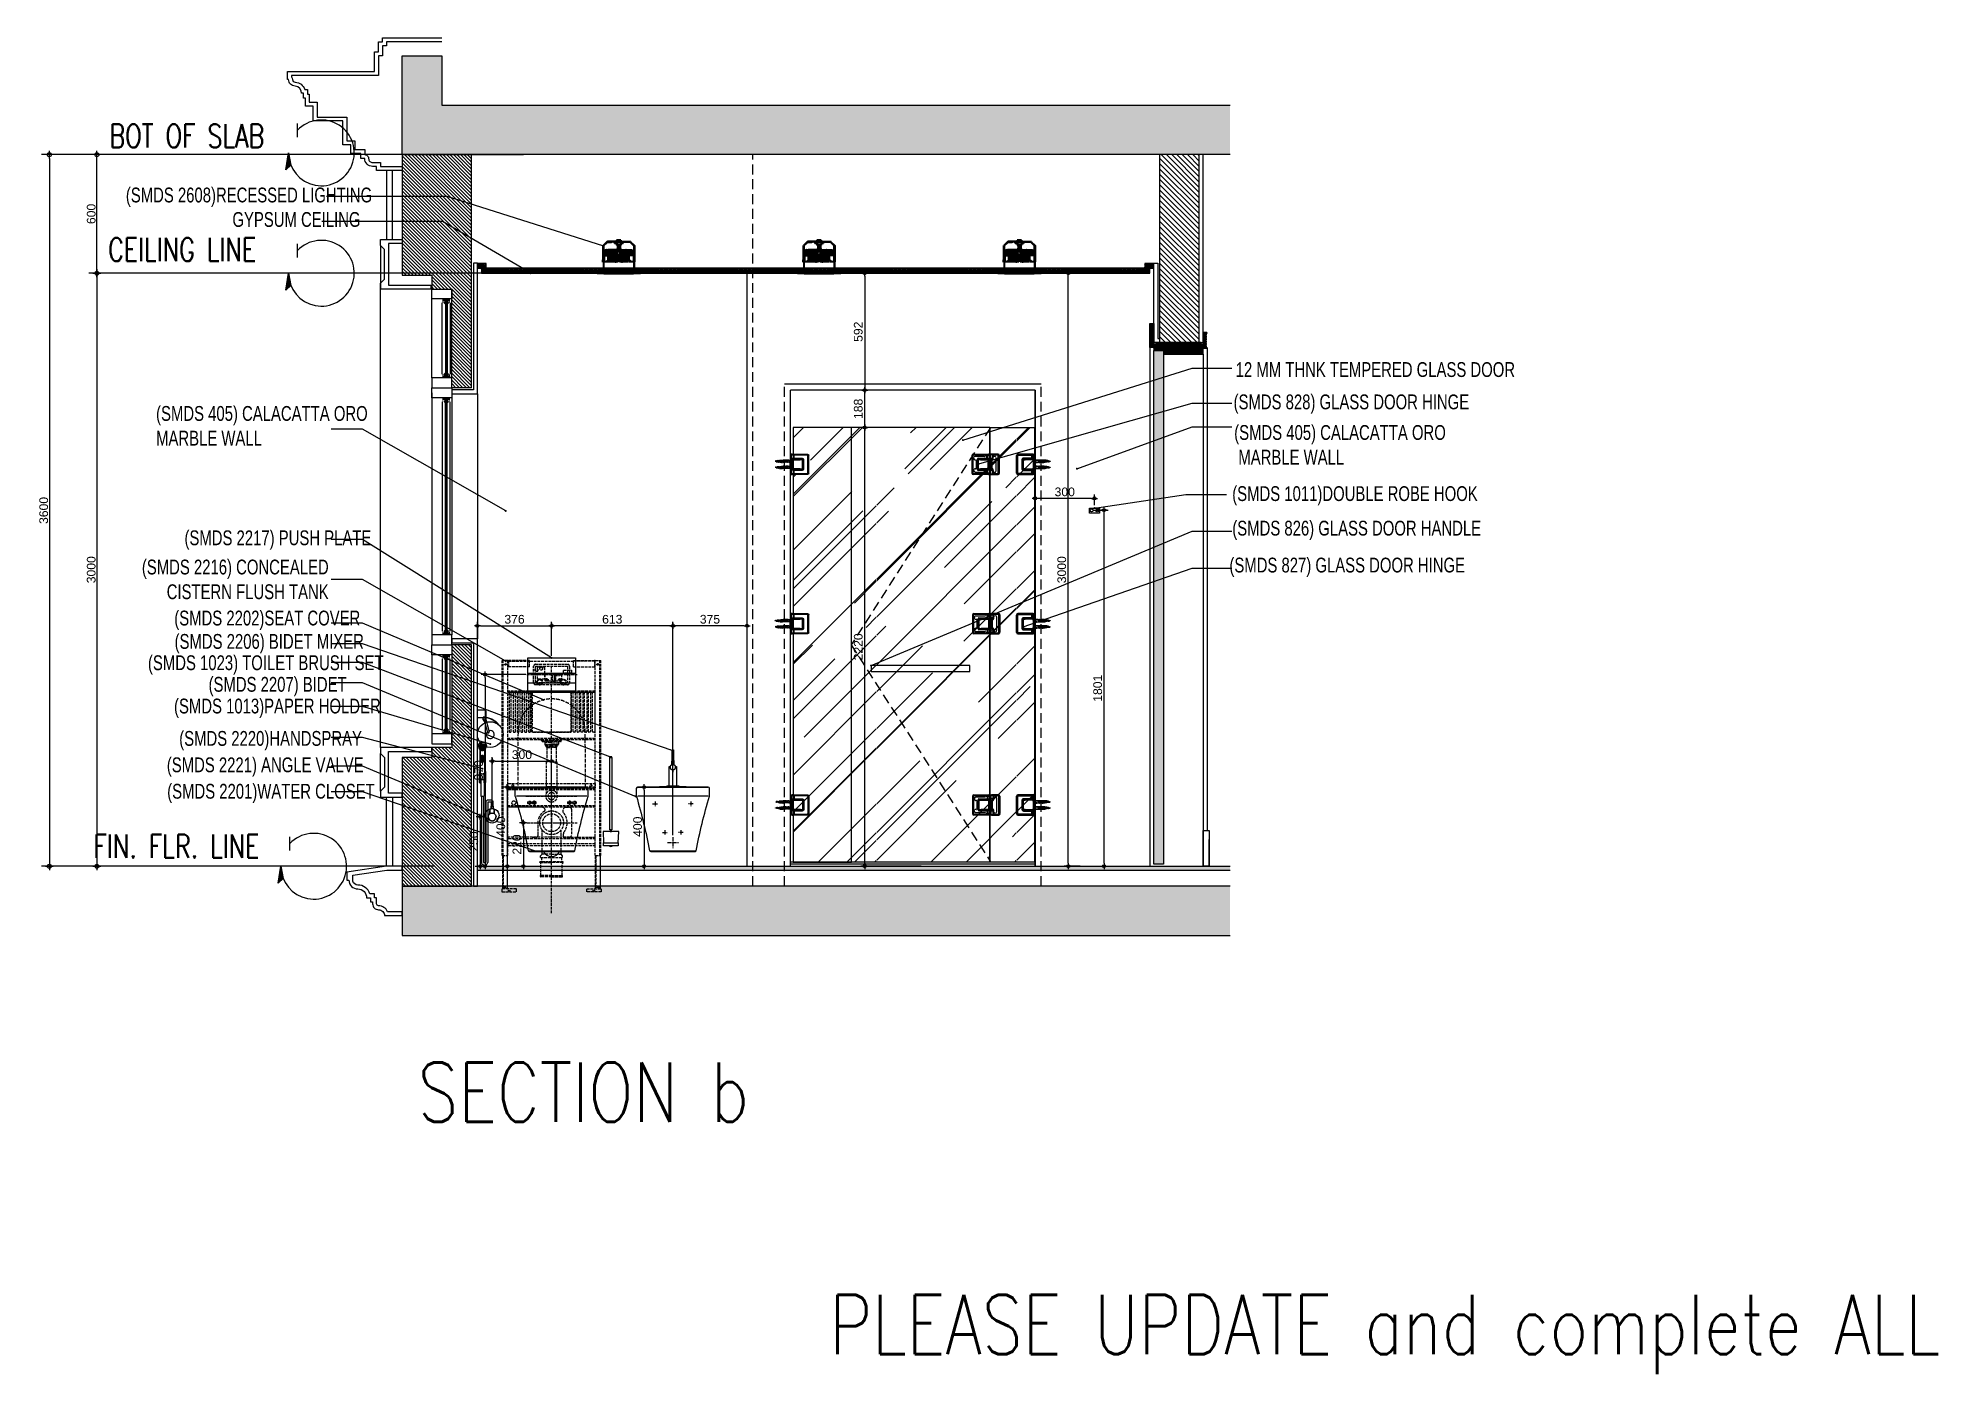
# Model space of a CAD drawing. Header units: inches. Extents: x 258415 to 640093, y 441672 to 945769.
# Drawn here: x 315837 to 325445, y 457155 to 463914 of the extents above; entities that cross this region are included whole.
import ezdxf

# ---------------------------------------------------------------- set-up
doc = ezdxf.new("R2010")
doc.units = ezdxf.units.IN
doc.header["$MEASUREMENT"] = 0
for name, pattern in [('AM_DIN_F_W050', [6.25, 4.75, -1.5]), ('AM_DIN_G_W050', [13.75, 9.75, -1.5, 1, -1.5]), ('DASHDOT', [18.5, 12, -3, 0.5, -3]), ('DASHED2', [0.375, 0.25, -0.125]), ('HIDDEN', [0.375, 0.25, -0.125]), ('VERDECKT2', [0.1875, 0.125, -0.0625])]:
    doc.linetypes.add(name, pattern=pattern)
for name, color, linetype in [('8', 8, 'Continuous'), ('A-DIMESNION-1', 7, 'Continuous'), ('CQ centerline', 8, 'Continuous'), ('CQ elevation arrow label', 1, 'Continuous'), ('CQ Grg Gypsum', 41, 'Continuous'), ('CQ Light Elevation', 4, 'Continuous'), ('CQ marble hatch', 8, 'Continuous'), ('CQ PANEL DIMENSION', 1, 'Continuous'), ('CQ Plaster', 1, 'Continuous'), ('CQ SANITARY WARES', 212, 'Continuous'), ('CQ section wall', 3, 'Continuous'), ('CQ Section walls', 3, 'Continuous'), ('CQ SPOT DETAIL DIMENSION', 9, 'Continuous'), ('CQ text label', 3, 'Continuous'), ('CQ Wall hatch_CHB', 8, 'Continuous'), ('CQ Wood plan', 23, 'Continuous'), ('CQ Wood Section', 60, 'Continuous'), ('CQ_callout', 34, 'Continuous'), ('DETAIL', 1, 'Continuous'), ('DIM', 251, 'Continuous'), ('Layer1', 1, 'Continuous'), ('Layer3', 7, 'Continuous'), ('Layer7', 8, 'Continuous'), ('SANITARY', 252, 'Continuous'), ('SANITARY WARES', 212, 'Continuous'), ('WOOD', 23, 'Continuous')]:
    doc.layers.add(name, color=color, linetype=linetype)
for name, color, linetype, lineweight in [('A-ANNO-IDEN', 4, 'Continuous', 18), ('A-FLOR-SLAB', 5, 'Continuous', 40), ('A-GLAZ', 134, 'Continuous', 18), ('A-RNDR-ALUM', 1, 'Continuous', 9), ('A-RNDR-PT36', 253, 'Continuous', 20), ('Beschlag', 5, 'Continuous', 35), ('CQ bathroom accessories', 8, 'Continuous', 0), ('CQ Glass Door', 4, 'Continuous', 0), ('CQ Gypsum Hatch', 8, 'Continuous', 20), ('CQ Hardware Accs.', 1, 'Continuous', 0), ('CQ Lighting', 5, 'Continuous', 0), ('CQ Marble', 6, 'Continuous', 0), ('CQ Wood', 30, 'Continuous', 0), ('CQ wooh hatch', 8, 'HIDDEN', 18), ('Glas', 4, 'Continuous', 35), ('Verdeckt', 250, 'VERDECKT2', 15)]:
    doc.layers.add(name, color=color, linetype=linetype, lineweight=lineweight)
doc.styles.add('DIM 50', font='romans.shx', dxfattribs={"width": 0.75, "height": 100})
doc.styles.add('grid_250', font='romans.shx', dxfattribs={"width": 0.75, "height": 0.75})
doc.styles.add('ID-ROMANS', font='romans.shx', dxfattribs={"width": 0.8})
doc.styles.get("Standard").update_dxf_attribs({"font": 'arial.ttf'})
doc.dimstyles.new('CQ Anno', dxfattribs={"dimscale": 40, "dimtxt": 2.2, "dimasz": 0.75, "dimexe": 1, "dimexo": 0.5, "dimgap": 0.5, "dimtad": 1, "dimrnd": 1, "dimdsep": 46, "dimtxsty": 'Standard', "dimblk": 'x-04-bw-gf-dim-50$0$DIM12', "dimcen": 0.0025, "dimdle": 0.5, "dimclrd": 8, "dimclre": 8, "dimclrt": 2, "dimazin": 2, "dimtfac": 1, "dimtix": 1, "dimtmove": 1, "dimatfit": 0, "dimfxl": 50, "dimtolj": 1, "dimtzin": 0, "dimlwd": -1, "dimarcsym": 1})
doc.dimstyles.get("Standard").update_dxf_attribs({"dimtxt": 0.18, "dimasz": 0.18, "dimexe": 0.18, "dimexo": 0.0625, "dimgap": 0.09, "dimtad": 0, "dimtih": 1, "dimtoh": 1, "dimdec": 4, "dimzin": 0, "dimdsep": 46, "dimtxsty": 'Standard', "dimcen": 0.09, "dimadec": 0, "dimazin": 0, "dimtfac": 1, "dimtdec": 4, "dimtofl": 0, "dimtmove": 0, "dimatfit": 3, "dimfxl": 1, "dimtolj": 1, "dimtzin": 0, "dimarcsym": 0})
pattern_1 = [(135, (0, 0), (4.24264069, 4.24264069), [10, -2]), (135, (2.8284, -4e-16), (4.24264069, 4.24264069), [6, -1.5, 3, -1.5]), (135, (6.364, -0.707), (4.24264069, 4.24264069), [10, -2])]

msp = doc.modelspace()

# ---------------------------------------------------------------- texts
at = {"layer": 'CQ text label', "style": 'grid_250', "width": 0.75}
for s, p in [('BOT OF SLAB ', (316198.535, 463359.853, 0)), ('CEILING LINE', (316191.646, 462784.703, -0.001)), ('FIN. FLR. LINE', (316117.701, 459766.225, 0))]:
    msp.add_text(s, height=117.6, rotation=0, dxfattribs=at).set_placement(p)
at = {"layer": 'CQ text label', "color": 3, "ltscale": 500, "char_height": 75, "width": 1867.39225, "style": 'DIM 50'}
for s, insert, attachment_point in [('{\\fCityBlueprint|b0|i0|c2|p2;(SMDS 2608)RECESSED LIGHTING}', (316281.173, 463157.066, 0), 1), ('{\\fCityBlueprint|b0|i0|c2|p2;GYPSUM CEILING}', (316820.014, 463033.212, -0.001), 1), ('{\\fCityBlueprint|b0|i0|c2|p2;12 MM THNK TEMPERED GLASS DOOR}', (321893.287, 462274.005, 0.001), 1), ('{\\fCityBlueprint|b0|i0|c2|p2;(SMDS 405) CALACATTA ORO \\PMARBLE WALL}', (316434.036, 462051.968), 1), ('{\\fCityBlueprint|b0|i0|c2|p2;(SMDS 828) GLASS DOOR HINGE}', (321882.677, 462110.417, 0), 1), ('{\\fCityBlueprint|b0|i0|c2|p2;(SMDS 405) CALACATTA ORO^J MARBLE WALL}', (321885.842, 461955.685), 1), ('{\\fCityBlueprint|b0|i0|c2|p2;(SMDS 1011)DOUBLE ROBE HOOK}', (321875.846, 461646.48, 0), 1), ('{\\fCityBlueprint|b0|i0|c2|p2;(SMDS 826) GLASS DOOR HANDLE}', (321876.238, 461471.637, 0), 1), ('{\\fCityBlueprint|b0|i0|c2|p2;(SMDS 2217) PUSH PLATE}', (316577.617, 461422.825, 0), 1), ('\\pi871;{\\fCityBlueprint|b0|i0|c2|p2;(SMDS 2216) CONCEALED CISTERN FLUSH TANK}', (317306.831, 461275.037, 0), 3), ('{\\fCityBlueprint|b0|i0|c2|p2;(SMDS 827) GLASS DOOR HINGE}', (321861.638, 461284.952, 0), 1), ('{\\fCityBlueprint|b0|i0|c2|p2;(SMDS 2202)SEAT COVER}', (316526.109, 461016.95, 0), 1), ('{\\fCityBlueprint|b0|i0|c2|p2;(SMDS 2206) BIDET MIXER}', (316527.656, 460898.722), 1), ('{\\fCityBlueprint|b0|i0|c2|p2;(SMDS 1023) TOILET BRUSH SET}', (316392.991, 460790.821, 0), 1), ('{\\fCityBlueprint|b0|i0|c2|p2;(SMDS 2207) BIDET}', (316699.453, 460681.66), 1), ('{\\fCityBlueprint|b0|i0|c2|p2;(SMDS 1013)PAPER HOLDER}', (316524.783, 460571.764), 1), ('{\\fCityBlueprint|b0|i0|c2|p2;(SMDS 2220)HANDSPRAY}', (316551.057, 460408.023), 1), ('{\\fCityBlueprint|b0|i0|c2|p2;(SMDS 2221) ANGLE VALVE}', (316488.3, 460274.325), 1), ('{\\fCityBlueprint|b0|i0|c2|p2;(SMDS 2201)WATER CLOSET}', (316490.219, 460140.719), 1)]:
    msp.add_mtext(s, dxfattribs=dict(at, insert=insert, attachment_point=attachment_point))
at = {"layer": 'Defpoints', "char_height": 300, "width": 6757.12122, "attachment_point": 1, "style": 'ID-ROMANS'}
for s, insert in [('SECTION b', (317756.689, 458731.248, 0)), ('{\\C6;PLEASE UPDATE and complete ALL }', (319839.004, 457555.16, 0))]:
    msp.add_mtext(s, dxfattribs=dict(at, insert=insert))

# ---------------------------------------------------------------- blocks, each defined once
blk = doc.blocks.new('GLAZ-4')
at = {"layer": 'A-GLAZ'}
for p, q in [((-26.3, 2238.5, 0), (-26.3, 1858.6, 0)), ((-24.9, 2238.5, 0), (-24.9, 1858.6, 0)), ((-23.6, 2238.5, 0), (-23.6, 1858.6, 0)), ((-22.3, 2238.5, 0), (-22.3, 1858.6, 0)), ((-20.9, 2238.5, 0), (-20.9, 1858.6, 0)), ((-19.6, 2238.5, 0), (-19.6, 1858.6, 0)), ((-18.3, 2238.5, 0), (-18.3, 1858.6, 0)), ((-26.3, 561.6, 0), (-26.3, 1741.5, 0)), ((-24.9, 561.6, 0), (-24.9, 1741.5, 0)), ((-23.6, 561.6, 0), (-23.6, 1741.5, 0)), ((-22.3, 561.6, 0), (-22.3, 1741.5, 0)), ((-20.9, 561.6, 0), (-20.9, 1741.5, 0)), ((-19.6, 561.6, 0), (-19.6, 1741.5, 0)), ((-18.3, 561.6, 0), (-18.3, 1741.5, 0)), ((-26.3, 61.6, 0), (-26.3, 441.5, 0)), ((-24.9, 61.6, 0), (-24.9, 441.5, 0)), ((-23.6, 61.6, 0), (-23.6, 441.5, 0)), ((-22.3, 61.6, 0), (-22.3, 441.5, 0)), ((-20.9, 61.6, 0), (-20.9, 441.5, 0)), ((-19.6, 61.6, 0), (-19.6, 441.5, 0)), ((-18.3, 61.6, 0), (-18.3, 441.5, 0))]:
    blk.add_line(p, q, dxfattribs=at)
at = {"layer": 'A-RNDR-ALUM'}
for p, q in [((-50, 1850, 0), (-50, 2250, 0)), ((-38.2, 2247.4, 0), (-37.5, 2247.4, 0)), ((-38.2, 2239.4, 0), (-38.2, 2247.4, 0)), ((-38.2, 2247.4, 0), (-37.5, 2247.4, 0)), ((-38.2, 2239.4, 0), (-38.2, 2247.4, 0)), ((-38.2, 2239.4, 0), (-37.5, 2239.4, 0)), ((-38.2, 2239.4, 0), (-37.5, 2239.4, 0)), ((-37.5, 2239.4, 0), (-37.5, 2247.4, 0)), ((-37.5, 2239.4, 0), (-37.5, 2247.4, 0)), ((-37.5, 2245.7, 0), (-7.1, 2245.7, 0)), ((-37.5, 2245.7, 0), (-7.1, 2245.7, 0)), ((-37.5, 2244.6, 0), (-7.1, 2244.6, 0)), ((-37.5, 2244.6, 0), (-7.1, 2244.6, 0)), ((-37.5, 2243.4, 0), (-7.1, 2243.4, 0)), ((-37.5, 2243.4, 0), (-7.1, 2243.4, 0)), ((-37.5, 2242.2, 0), (-7.1, 2242.2, 0)), ((-37.5, 2242.2, 0), (-7.1, 2242.2, 0)), ((-37.5, 2241.1, 0), (-7.1, 2241.1, 0)), ((-37.5, 2241.1, 0), (-7.1, 2241.1, 0)), ((-36, 2247.4, 0), (-35.3, 2247.4, 0)), ((-36, 2247.4, 0), (-35.3, 2247.4, 0)), ((-36, 2239.4, 0), (-35.3, 2239.4, 0)), ((-36, 2239.4, 0), (-35.3, 2239.4, 0)), ((-6.4, 2247.4, 0), (-7.1, 2247.4, 0)), ((-7.1, 2239.4, 0), (-7.1, 2247.4, 0)), ((-6.4, 2247.4, 0), (-7.1, 2247.4, 0)), ((-7.1, 2239.4, 0), (-7.1, 2247.4, 0)), ((-6.4, 2239.4, 0), (-7.1, 2239.4, 0)), ((-6.4, 2239.4, 0), (-7.1, 2239.4, 0)), ((-6.4, 2239.4, 0), (-6.4, 2247.4, 0)), ((-6.4, 2239.4, 0), (-6.4, 2247.4, 0)), ((50, 1850, 0), (50, 2250, 0)), ((-38.2, 1860.7, 0), (-37.5, 1860.7, 0)), ((-38.2, 1860.7, 0), (-38.2, 1852.6, 0)), ((-38.2, 1860.7, 0), (-37.5, 1860.7, 0)), ((-38.2, 1860.7, 0), (-38.2, 1852.6, 0)), ((-38.2, 1852.6, 0), (-37.5, 1852.6, 0)), ((-38.2, 1852.6, 0), (-37.5, 1852.6, 0)), ((-37.5, 1860.7, 0), (-37.5, 1852.6, 0)), ((-37.5, 1860.7, 0), (-37.5, 1852.6, 0)), ((-37.5, 1859, 0), (-7.1, 1859, 0)), ((-37.5, 1859, 0), (-7.1, 1859, 0)), ((-37.5, 1857.8, 0), (-7.1, 1857.8, 0)), ((-37.5, 1857.8, 0), (-7.1, 1857.8, 0)), ((-37.5, 1856.6, 0), (-7.1, 1856.6, 0)), ((-37.5, 1856.6, 0), (-7.1, 1856.6, 0)), ((-37.5, 1855.5, 0), (-7.1, 1855.5, 0)), ((-37.5, 1855.5, 0), (-7.1, 1855.5, 0)), ((-37.5, 1854.3, 0), (-7.1, 1854.3, 0)), ((-37.5, 1854.3, 0), (-7.1, 1854.3, 0)), ((-36, 1860.7, 0), (-35.3, 1860.7, 0)), ((-36, 1860.7, 0), (-35.3, 1860.7, 0)), ((-36, 1852.6, 0), (-35.3, 1852.6, 0)), ((-36, 1852.6, 0), (-35.3, 1852.6, 0)), ((-6.4, 1860.7, 0), (-7.1, 1860.7, 0)), ((-7.1, 1860.7, 0), (-7.1, 1852.6, 0)), ((-6.4, 1860.7, 0), (-7.1, 1860.7, 0)), ((-7.1, 1860.7, 0), (-7.1, 1852.6, 0)), ((-6.4, 1852.6, 0), (-7.1, 1852.6, 0)), ((-6.4, 1852.6, 0), (-7.1, 1852.6, 0)), ((-6.4, 1860.7, 0), (-6.4, 1852.6, 0)), ((-6.4, 1860.7, 0), (-6.4, 1852.6, 0)), ((-50, 1775, 0), (-50, 550, 0)), ((-38.2, 1747.4, 0), (-37.5, 1747.4, 0)), ((-38.2, 1739.4, 0), (-38.2, 1747.4, 0)), ((-38.2, 1747.4, 0), (-37.5, 1747.4, 0)), ((-38.2, 1739.4, 0), (-38.2, 1747.4, 0)), ((-38.2, 1739.4, 0), (-37.5, 1739.4, 0)), ((-38.2, 1739.4, 0), (-37.5, 1739.4, 0)), ((-37.5, 1739.4, 0), (-37.5, 1747.4, 0)), ((-37.5, 1739.4, 0), (-37.5, 1747.4, 0)), ((-37.5, 1745.7, 0), (-7.1, 1745.7, 0)), ((-37.5, 1745.7, 0), (-7.1, 1745.7, 0)), ((-37.5, 1744.6, 0), (-7.1, 1744.6, 0)), ((-37.5, 1744.6, 0), (-7.1, 1744.6, 0)), ((-37.5, 1743.4, 0), (-7.1, 1743.4, 0)), ((-37.5, 1743.4, 0), (-7.1, 1743.4, 0)), ((-37.5, 1742.2, 0), (-7.1, 1742.2, 0)), ((-37.5, 1742.2, 0), (-7.1, 1742.2, 0)), ((-37.5, 1741.1, 0), (-7.1, 1741.1, 0)), ((-37.5, 1741.1, 0), (-7.1, 1741.1, 0)), ((-36, 1747.4, 0), (-35.3, 1747.4, 0)), ((-36, 1747.4, 0), (-35.3, 1747.4, 0)), ((-36, 1739.4, 0), (-35.3, 1739.4, 0)), ((-36, 1739.4, 0), (-35.3, 1739.4, 0)), ((-6.4, 1747.4, 0), (-7.1, 1747.4, 0)), ((-7.1, 1739.4, 0), (-7.1, 1747.4, 0)), ((-6.4, 1747.4, 0), (-7.1, 1747.4, 0)), ((-7.1, 1739.4, 0), (-7.1, 1747.4, 0)), ((-6.4, 1739.4, 0), (-7.1, 1739.4, 0)), ((-6.4, 1739.4, 0), (-7.1, 1739.4, 0)), ((-6.4, 1739.4, 0), (-6.4, 1747.4, 0)), ((-6.4, 1739.4, 0), (-6.4, 1747.4, 0)), ((50, 1775, 0), (50, 550, 0)), ((-38.2, 560.7, 0), (-37.5, 560.7, 0)), ((-38.2, 560.7, 0), (-38.2, 552.6, 0)), ((-38.2, 560.7, 0), (-37.5, 560.7, 0)), ((-38.2, 560.7, 0), (-38.2, 552.6, 0)), ((-38.2, 552.6, 0), (-37.5, 552.6, 0)), ((-38.2, 552.6, 0), (-37.5, 552.6, 0)), ((-37.5, 560.7, 0), (-37.5, 552.6, 0)), ((-37.5, 560.7, 0), (-37.5, 552.6, 0)), ((-37.5, 559, 0), (-7.1, 559, 0)), ((-37.5, 559, 0), (-7.1, 559, 0)), ((-37.5, 557.8, 0), (-7.1, 557.8, 0)), ((-37.5, 557.8, 0), (-7.1, 557.8, 0)), ((-37.5, 556.6, 0), (-7.1, 556.6, 0)), ((-37.5, 556.6, 0), (-7.1, 556.6, 0)), ((-37.5, 555.5, 0), (-7.1, 555.5, 0)), ((-37.5, 555.5, 0), (-7.1, 555.5, 0)), ((-37.5, 554.3, 0), (-7.1, 554.3, 0)), ((-37.5, 554.3, 0), (-7.1, 554.3, 0)), ((-36, 560.7, 0), (-35.3, 560.7, 0)), ((-36, 560.7, 0), (-35.3, 560.7, 0)), ((-36, 552.6, 0), (-35.3, 552.6, 0)), ((-36, 552.6, 0), (-35.3, 552.6, 0)), ((-6.4, 560.7, 0), (-7.1, 560.7, 0)), ((-7.1, 560.7, 0), (-7.1, 552.6, 0)), ((-6.4, 560.7, 0), (-7.1, 560.7, 0)), ((-7.1, 560.7, 0), (-7.1, 552.6, 0)), ((-6.4, 552.6, 0), (-7.1, 552.6, 0)), ((-6.4, 552.6, 0), (-7.1, 552.6, 0)), ((-6.4, 560.7, 0), (-6.4, 552.6, 0)), ((-6.4, 560.7, 0), (-6.4, 552.6, 0)), ((-50, 450, 0), (-50, 50, 0)), ((-38.2, 447.4, 0), (-37.5, 447.4, 0)), ((-38.2, 439.4, 0), (-38.2, 447.4, 0)), ((-38.2, 447.4, 0), (-37.5, 447.4, 0)), ((-38.2, 439.4, 0), (-38.2, 447.4, 0)), ((-38.2, 439.4, 0), (-37.5, 439.4, 0)), ((-38.2, 439.4, 0), (-37.5, 439.4, 0)), ((-37.5, 439.4, 0), (-37.5, 447.4, 0)), ((-37.5, 439.4, 0), (-37.5, 447.4, 0)), ((-37.5, 445.7, 0), (-7.1, 445.7, 0)), ((-37.5, 445.7, 0), (-7.1, 445.7, 0)), ((-37.5, 444.6, 0), (-7.1, 444.6, 0)), ((-37.5, 444.6, 0), (-7.1, 444.6, 0)), ((-37.5, 443.4, 0), (-7.1, 443.4, 0)), ((-37.5, 443.4, 0), (-7.1, 443.4, 0)), ((-37.5, 442.2, 0), (-7.1, 442.2, 0)), ((-37.5, 442.2, 0), (-7.1, 442.2, 0)), ((-37.5, 441.1, 0), (-7.1, 441.1, 0)), ((-37.5, 441.1, 0), (-7.1, 441.1, 0)), ((-36, 447.4, 0), (-35.3, 447.4, 0)), ((-36, 447.4, 0), (-35.3, 447.4, 0)), ((-36, 439.4, 0), (-35.3, 439.4, 0)), ((-36, 439.4, 0), (-35.3, 439.4, 0)), ((-6.4, 447.4, 0), (-7.1, 447.4, 0)), ((-7.1, 439.4, 0), (-7.1, 447.4, 0)), ((-6.4, 447.4, 0), (-7.1, 447.4, 0)), ((-7.1, 439.4, 0), (-7.1, 447.4, 0)), ((-6.4, 439.4, 0), (-7.1, 439.4, 0)), ((-6.4, 439.4, 0), (-7.1, 439.4, 0)), ((-6.4, 439.4, 0), (-6.4, 447.4, 0)), ((-6.4, 439.4, 0), (-6.4, 447.4, 0)), ((50, 450, 0), (50, 50, 0)), ((-38.2, 60.7, 0), (-37.5, 60.7, 0)), ((-38.2, 60.7, 0), (-38.2, 52.6, 0)), ((-38.2, 60.7, 0), (-37.5, 60.7, 0)), ((-38.2, 60.7, 0), (-38.2, 52.6, 0)), ((-38.2, 52.6, 0), (-37.5, 52.6, 0)), ((-38.2, 52.6, 0), (-37.5, 52.6, 0)), ((-37.5, 60.7, 0), (-37.5, 52.6, 0)), ((-37.5, 60.7, 0), (-37.5, 52.6, 0)), ((-37.5, 59, 0), (-7.1, 59, 0)), ((-37.5, 59, 0), (-7.1, 59, 0)), ((-37.5, 57.8, 0), (-7.1, 57.8, 0)), ((-37.5, 57.8, 0), (-7.1, 57.8, 0)), ((-37.5, 56.6, 0), (-7.1, 56.6, 0)), ((-37.5, 56.6, 0), (-7.1, 56.6, 0)), ((-37.5, 55.5, 0), (-7.1, 55.5, 0)), ((-37.5, 55.5, 0), (-7.1, 55.5, 0)), ((-37.5, 54.3, 0), (-7.1, 54.3, 0)), ((-37.5, 54.3, 0), (-7.1, 54.3, 0)), ((-36, 60.7, 0), (-35.3, 60.7, 0)), ((-36, 60.7, 0), (-35.3, 60.7, 0)), ((-36, 52.6, 0), (-35.3, 52.6, 0)), ((-36, 52.6, 0), (-35.3, 52.6, 0)), ((-6.4, 60.7, 0), (-7.1, 60.7, 0)), ((-7.1, 60.7, 0), (-7.1, 52.6, 0)), ((-6.4, 60.7, 0), (-7.1, 60.7, 0)), ((-7.1, 60.7, 0), (-7.1, 52.6, 0)), ((-6.4, 52.6, 0), (-7.1, 52.6, 0)), ((-6.4, 52.6, 0), (-7.1, 52.6, 0)), ((-6.4, 60.7, 0), (-6.4, 52.6, 0)), ((-6.4, 60.7, 0), (-6.4, 52.6, 0))]:
    blk.add_line(p, q, dxfattribs=at)
at = {"layer": 'A-RNDR-ALUM', "elevation": 0}
for points in [[(-50, 2250), (50, 2250), (50, 2300), (-50, 2300)], [(-50, 1850), (50, 1850), (50, 1800), (-50, 1800)], [(-50, 1750), (50, 1750), (50, 1800), (-50, 1800)], [(-50, 550), (50, 550), (50, 500), (-50, 500)], [(-50, 450), (50, 450), (50, 500), (-50, 500)], [(-50, 50), (50, 50), (50, 0), (-50, 0)]]:
    blk.add_lwpolyline(points, close=True, dxfattribs=at)
at = {"layer": 'A-RNDR-ALUM', "const_width": 0.928, "elevation": 0}
for points in [[(-43.7, 2248.6, -0.414214), (-44.2, 2249.1)], [(-43.7, 2248.6, -0.414214), (-44.2, 2249.1)], [(-0.7, 2248.6, 0.414214), (-0.2, 2249.1)], [(-0.7, 2248.6, 0.414214), (-0.2, 2249.1)], [(-43.7, 1851.4, 0.414214), (-44.2, 1850.9)], [(-43.7, 1851.4, 0.414214), (-44.2, 1850.9)], [(-0.7, 1851.4, -0.414214), (-0.2, 1851)], [(-0.7, 1851.4, -0.414214), (-0.2, 1851)], [(-43.7, 1748.6, -0.414214), (-44.2, 1749.1)], [(-43.7, 1748.6, -0.414214), (-44.2, 1749.1)], [(-0.7, 1748.6, 0.414214), (-0.2, 1749.1)], [(-0.7, 1748.6, 0.414214), (-0.2, 1749.1)], [(-43.7, 551.4, 0.414214), (-44.2, 550.9)], [(-43.7, 551.4, 0.414214), (-44.2, 550.9)], [(-0.7, 551.4, -0.414214), (-0.2, 551)], [(-0.7, 551.4, -0.414214), (-0.2, 551)], [(-43.7, 448.6, -0.414214), (-44.2, 449.1)], [(-43.7, 448.6, -0.414214), (-44.2, 449.1)], [(-0.7, 448.6, 0.414214), (-0.2, 449.1)], [(-0.7, 448.6, 0.414214), (-0.2, 449.1)], [(-43.7, 51.4, 0.414214), (-44.2, 50.9)], [(-43.7, 51.4, 0.414214), (-44.2, 50.9)], [(-0.7, 51.4, -0.414214), (-0.2, 51)], [(-0.7, 51.4, -0.414214), (-0.2, 51)]]:
    blk.add_lwpolyline(points, format="xyb", dxfattribs=at)
at = {"layer": 'A-RNDR-ALUM', "elevation": 0}
for points in [[(-14, 2232.4), (-15.6, 2232.4), (-15.6, 2229.5, -0.015553), (-14.8, 2230), (-11.6, 2230, 0.104304), (-18.3, 2223.9), (-18.3, 2226.5, -0.016036), (-17.6, 2227.2), (-17.6, 2228.5), (-18.3, 2229.1), (-18.3, 2232), (-17.6, 2231.3), (-17.6, 2233.7), (-18.3, 2234.4), (-18.3, 2237.2), (-17.6, 2236.5), (-17.6, 2237.8, 0.414214), (-18.3, 2238.5), (-26.3, 2238.5, 0.414214), (-26.9, 2237.8), (-26.9, 2236.5), (-26.3, 2237.2), (-26.3, 2234.4), (-26.9, 2233.7), (-26.9, 2231.3), (-26.3, 2232), (-26.3, 2229.1), (-26.9, 2228.5), (-26.9, 2227.2, -0.016036), (-26.3, 2226.5), (-26.3, 2223.9, 0.104304), (-33, 2230), (-29.8, 2230, -0.015553), (-28.9, 2229.5), (-28.9, 2232.4), (-30.6, 2232.4, 0.021646), (-28.9, 2235.9), (-28.9, 2237.8, -0.414214), (-26.3, 2240.5), (-18.3, 2240.5, -0.414214), (-15.6, 2237.8), (-15.6, 2235.9, 0.021646)], [(-14, 1867.6), (-15.6, 1867.6), (-15.6, 1870.6, 0.015553), (-14.8, 1870), (-11.6, 1870, -0.104304), (-18.3, 1876.1), (-18.3, 1873.6, 0.016036), (-17.6, 1872.8), (-17.6, 1871.6), (-18.3, 1870.9), (-18.3, 1868.1), (-17.6, 1868.7), (-17.6, 1866.4), (-18.3, 1865.7), (-18.3, 1862.9), (-17.6, 1863.5), (-17.6, 1862.2, -0.414214), (-18.3, 1861.6), (-26.3, 1861.6, -0.414214), (-26.9, 1862.2), (-26.9, 1863.5), (-26.3, 1862.9), (-26.3, 1865.7), (-26.9, 1866.4), (-26.9, 1868.7), (-26.3, 1868.1), (-26.3, 1870.9), (-26.9, 1871.6), (-26.9, 1872.8, 0.016036), (-26.3, 1873.6), (-26.3, 1876.1, -0.104304), (-33, 1870), (-29.8, 1870, 0.015553), (-28.9, 1870.6), (-28.9, 1867.6), (-30.6, 1867.6, -0.021646), (-28.9, 1864.1), (-28.9, 1862.2, 0.414214), (-26.3, 1859.6), (-18.3, 1859.6, 0.414214), (-15.6, 1862.2), (-15.6, 1864.1, -0.021646)], [(-14, 1732.4), (-15.6, 1732.4), (-15.6, 1729.5, -0.015553), (-14.8, 1730), (-11.6, 1730, 0.104304), (-18.3, 1723.9), (-18.3, 1726.5, -0.016036), (-17.6, 1727.2), (-17.6, 1728.5), (-18.3, 1729.1), (-18.3, 1732), (-17.6, 1731.3), (-17.6, 1733.7), (-18.3, 1734.4), (-18.3, 1737.2), (-17.6, 1736.5), (-17.6, 1737.8, 0.414214), (-18.3, 1738.5), (-26.3, 1738.5, 0.414214), (-26.9, 1737.8), (-26.9, 1736.5), (-26.3, 1737.2), (-26.3, 1734.4), (-26.9, 1733.7), (-26.9, 1731.3), (-26.3, 1732), (-26.3, 1729.1), (-26.9, 1728.5), (-26.9, 1727.2, -0.016036), (-26.3, 1726.5), (-26.3, 1723.9, 0.104304), (-33, 1730), (-29.8, 1730, -0.015553), (-28.9, 1729.5), (-28.9, 1732.4), (-30.6, 1732.4, 0.021646), (-28.9, 1735.9), (-28.9, 1737.8, -0.414214), (-26.3, 1740.5), (-18.3, 1740.5, -0.414214), (-15.6, 1737.8), (-15.6, 1735.9, 0.021646)], [(-14, 567.6), (-15.6, 567.6), (-15.6, 570.6, 0.015553), (-14.8, 570), (-11.6, 570, -0.104304), (-18.3, 576.1), (-18.3, 573.6, 0.016036), (-17.6, 572.8), (-17.6, 571.6), (-18.3, 570.9), (-18.3, 568.1), (-17.6, 568.7), (-17.6, 566.4), (-18.3, 565.7), (-18.3, 562.9), (-17.6, 563.5), (-17.6, 562.2, -0.414214), (-18.3, 561.6), (-26.3, 561.6, -0.414214), (-26.9, 562.2), (-26.9, 563.5), (-26.3, 562.9), (-26.3, 565.7), (-26.9, 566.4), (-26.9, 568.7), (-26.3, 568.1), (-26.3, 570.9), (-26.9, 571.6), (-26.9, 572.8, 0.016036), (-26.3, 573.6), (-26.3, 576.1, -0.104304), (-33, 570), (-29.8, 570, 0.015553), (-28.9, 570.6), (-28.9, 567.6), (-30.6, 567.6, -0.021646), (-28.9, 564.1), (-28.9, 562.2, 0.414214), (-26.3, 559.6), (-18.3, 559.6, 0.414214), (-15.6, 562.2), (-15.6, 564.1, -0.021646)], [(-14, 432.4), (-15.6, 432.4), (-15.6, 429.5, -0.015553), (-14.8, 430), (-11.6, 430, 0.104304), (-18.3, 423.9), (-18.3, 426.5, -0.016036), (-17.6, 427.2), (-17.6, 428.5), (-18.3, 429.1), (-18.3, 432), (-17.6, 431.3), (-17.6, 433.7), (-18.3, 434.4), (-18.3, 437.2), (-17.6, 436.5), (-17.6, 437.8, 0.414214), (-18.3, 438.5), (-26.3, 438.5, 0.414214), (-26.9, 437.8), (-26.9, 436.5), (-26.3, 437.2), (-26.3, 434.4), (-26.9, 433.7), (-26.9, 431.3), (-26.3, 432), (-26.3, 429.1), (-26.9, 428.5), (-26.9, 427.2, -0.016036), (-26.3, 426.5), (-26.3, 423.9, 0.104304), (-33, 430), (-29.8, 430, -0.015553), (-28.9, 429.5), (-28.9, 432.4), (-30.6, 432.4, 0.021646), (-28.9, 435.9), (-28.9, 437.8, -0.414214), (-26.3, 440.5), (-18.3, 440.5, -0.414214), (-15.6, 437.8), (-15.6, 435.9, 0.021646)], [(-14, 67.6), (-15.6, 67.6), (-15.6, 70.6, 0.015553), (-14.8, 70), (-11.6, 70, -0.104304), (-18.3, 76.1), (-18.3, 73.6, 0.016036), (-17.6, 72.8), (-17.6, 71.6), (-18.3, 70.9), (-18.3, 68.1), (-17.6, 68.7), (-17.6, 66.4), (-18.3, 65.7), (-18.3, 62.9), (-17.6, 63.5), (-17.6, 62.2, -0.414214), (-18.3, 61.6), (-26.3, 61.6, -0.414214), (-26.9, 62.2), (-26.9, 63.5), (-26.3, 62.9), (-26.3, 65.7), (-26.9, 66.4), (-26.9, 68.7), (-26.3, 68.1), (-26.3, 70.9), (-26.9, 71.6), (-26.9, 72.8, 0.016036), (-26.3, 73.6), (-26.3, 76.1, -0.104304), (-33, 70), (-29.8, 70, 0.015553), (-28.9, 70.6), (-28.9, 67.6), (-30.6, 67.6, -0.021646), (-28.9, 64.1), (-28.9, 62.2, 0.414214), (-26.3, 59.6), (-18.3, 59.6, 0.414214), (-15.6, 62.2), (-15.6, 64.1, -0.021646)]]:
    blk.add_lwpolyline(points, format="xyb", close=True, dxfattribs=at)
at = {"layer": 'A-RNDR-ALUM'}
for points in [[(-44.6, 2250, 0), (-44.6, 2249.1, 0), (-42.2, 2250, 0), (-43.7, 2249.1, 0)], [(-44.6, 2250, 0), (-44.6, 2249.1, 0), (-42.2, 2250, 0), (-43.7, 2249.1, 0)], [(-42.2, 2250, 0), (-43.7, 2249.1, 0), (-42.2, 2248.2, 0), (-43.7, 2248.2, 0)], [(-42.2, 2250, 0), (-43.7, 2249.1, 0), (-42.2, 2248.2, 0), (-43.7, 2248.2, 0)], [(-40.6, 2232.4, 0), (-40.6, 2231.2, 0), (-29.9, 2232.4, 0), (-29.9, 2231.2, 0)], [(-40.6, 2232.4, 0), (-40.6, 2231.2, 0), (-29.9, 2232.4, 0), (-29.9, 2231.2, 0)], [(-40.6, 2231.2, 0), (-40.6, 2230, 0), (-29.9, 2231.2, 0), (-29.9, 2230, 0)], [(-40.6, 2231.2, 0), (-40.6, 2230, 0), (-29.9, 2231.2, 0), (-29.9, 2230, 0)], [(-36.9, 2248.2, 0), (-35, 2250, 0), (-39.8, 2248.2, 0), (-39.8, 2250, 0)], [(-36.9, 2248.2, 0), (-35, 2250, 0), (-39.8, 2248.2, 0), (-39.8, 2250, 0)], [(-39.8, 2236.7, 0), (-39.8, 2238.6, 0), (-35, 2236.7, 0), (-36.9, 2238.6, 0)], [(-39.8, 2236.7, 0), (-39.8, 2238.6, 0), (-35, 2236.7, 0), (-36.9, 2238.6, 0)], [(-36.9, 2246, 0), (-35, 2246, 0), (-36.9, 2248.2, 0), (-35, 2250, 0)], [(-36.9, 2246, 0), (-35, 2246, 0), (-36.9, 2248.2, 0), (-35, 2250, 0)], [(-36.9, 2240.7, 0), (-35, 2240.7, 0), (-36.9, 2238.6, 0), (-35, 2236.7, 0)], [(-36.9, 2240.7, 0), (-35, 2240.7, 0), (-36.9, 2238.6, 0), (-35, 2236.7, 0)], [(-4.3, 2232.4, 0), (-4.3, 2231.2, 0), (-15.1, 2232.4, 0), (-15.1, 2231.2, 0)], [(-4.3, 2232.4, 0), (-4.3, 2231.2, 0), (-15.1, 2232.4, 0), (-15.1, 2231.2, 0)], [(-4.3, 2231.2, 0), (-4.3, 2230, 0), (-15.1, 2231.2, 0), (-15.1, 2230, 0)], [(-4.3, 2231.2, 0), (-4.3, 2230, 0), (-15.1, 2231.2, 0), (-15.1, 2230, 0)], [(-7.5, 2248.2, 0), (-9.4, 2250, 0), (-4.6, 2248.2, 0), (-4.6, 2250, 0)], [(-7.5, 2246, 0), (-9.4, 2246, 0), (-7.5, 2248.2, 0), (-9.4, 2250, 0)], [(-7.5, 2246, 0), (-9.4, 2246, 0), (-7.5, 2248.2, 0), (-9.4, 2250, 0)], [(-7.5, 2248.2, 0), (-9.4, 2250, 0), (-4.6, 2248.2, 0), (-4.6, 2250, 0)], [(-7.5, 2240.7, 0), (-9.4, 2240.7, 0), (-7.5, 2238.6, 0), (-9.4, 2236.7, 0)], [(-7.5, 2240.7, 0), (-9.4, 2240.7, 0), (-7.5, 2238.6, 0), (-9.4, 2236.7, 0)], [(-4.6, 2236.7, 0), (-4.6, 2238.6, 0), (-9.4, 2236.7, 0), (-7.5, 2238.6, 0)], [(-4.6, 2236.7, 0), (-4.6, 2238.6, 0), (-9.4, 2236.7, 0), (-7.5, 2238.6, 0)], [(-2.2, 2250, 0), (-0.7, 2249.1, 0), (-2.2, 2248.2, 0), (-0.7, 2248.2, 0)], [(0.2, 2250, 0), (0.2, 2249.1, 0), (-2.2, 2250, 0), (-0.7, 2249.1, 0)], [(-2.2, 2250, 0), (-0.7, 2249.1, 0), (-2.2, 2248.2, 0), (-0.7, 2248.2, 0)], [(0.2, 2250, 0), (0.2, 2249.1, 0), (-2.2, 2250, 0), (-0.7, 2249.1, 0)], [(-44.6, 1850, 0), (-44.6, 1850.9, 0), (-42.2, 1850, 0), (-43.7, 1850.9, 0)], [(-44.6, 1850, 0), (-44.6, 1850.9, 0), (-42.2, 1850, 0), (-43.7, 1850.9, 0)], [(-42.2, 1850, 0), (-43.7, 1850.9, 0), (-42.2, 1851.9, 0), (-43.7, 1851.9, 0)], [(-42.2, 1850, 0), (-43.7, 1850.9, 0), (-42.2, 1851.9, 0), (-43.7, 1851.9, 0)], [(-40.6, 1868.8, 0), (-40.6, 1870, 0), (-29.9, 1868.8, 0), (-29.9, 1870, 0)], [(-40.6, 1868.8, 0), (-40.6, 1870, 0), (-29.9, 1868.8, 0), (-29.9, 1870, 0)], [(-40.6, 1867.6, 0), (-40.6, 1868.8, 0), (-29.9, 1867.6, 0), (-29.9, 1868.8, 0)], [(-40.6, 1867.6, 0), (-40.6, 1868.8, 0), (-29.9, 1867.6, 0), (-29.9, 1868.8, 0)], [(-39.8, 1863.3, 0), (-39.8, 1861.5, 0), (-35, 1863.3, 0), (-36.9, 1861.5, 0)], [(-39.8, 1863.3, 0), (-39.8, 1861.5, 0), (-35, 1863.3, 0), (-36.9, 1861.5, 0)], [(-36.9, 1851.9, 0), (-35, 1850, 0), (-39.8, 1851.9, 0), (-39.8, 1850, 0)], [(-36.9, 1851.9, 0), (-35, 1850, 0), (-39.8, 1851.9, 0), (-39.8, 1850, 0)], [(-36.9, 1859.3, 0), (-35, 1859.3, 0), (-36.9, 1861.5, 0), (-35, 1863.3, 0)], [(-36.9, 1859.3, 0), (-35, 1859.3, 0), (-36.9, 1861.5, 0), (-35, 1863.3, 0)], [(-36.9, 1854, 0), (-35, 1854, 0), (-36.9, 1851.9, 0), (-35, 1850, 0)], [(-36.9, 1854, 0), (-35, 1854, 0), (-36.9, 1851.9, 0), (-35, 1850, 0)], [(-4.3, 1868.8, 0), (-4.3, 1870, 0), (-15.1, 1868.8, 0), (-15.1, 1870, 0)], [(-4.3, 1868.8, 0), (-4.3, 1870, 0), (-15.1, 1868.8, 0), (-15.1, 1870, 0)], [(-4.3, 1867.6, 0), (-4.3, 1868.8, 0), (-15.1, 1867.6, 0), (-15.1, 1868.8, 0)], [(-4.3, 1867.6, 0), (-4.3, 1868.8, 0), (-15.1, 1867.6, 0), (-15.1, 1868.8, 0)], [(-4.6, 1863.3, 0), (-4.6, 1861.5, 0), (-9.4, 1863.3, 0), (-7.5, 1861.5, 0)], [(-7.5, 1859.3, 0), (-9.4, 1859.3, 0), (-7.5, 1861.5, 0), (-9.4, 1863.3, 0)], [(-4.6, 1863.3, 0), (-4.6, 1861.5, 0), (-9.4, 1863.3, 0), (-7.5, 1861.5, 0)], [(-7.5, 1859.3, 0), (-9.4, 1859.3, 0), (-7.5, 1861.5, 0), (-9.4, 1863.3, 0)], [(-7.5, 1854, 0), (-9.4, 1854, 0), (-7.5, 1851.9, 0), (-9.4, 1850, 0)], [(-7.5, 1854, 0), (-9.4, 1854, 0), (-7.5, 1851.9, 0), (-9.4, 1850, 0)], [(-7.5, 1851.9, 0), (-9.4, 1850, 0), (-4.6, 1851.9, 0), (-4.6, 1850, 0)], [(-7.5, 1851.9, 0), (-9.4, 1850, 0), (-4.6, 1851.9, 0), (-4.6, 1850, 0)], [(-2.2, 1850, 0), (-0.7, 1850.9, 0), (-2.2, 1851.9, 0), (-0.7, 1851.9, 0)], [(-2.2, 1850, 0), (-0.7, 1850.9, 0), (-2.2, 1851.9, 0), (-0.7, 1851.9, 0)], [(0.2, 1850, 0), (0.2, 1850.9, 0), (-2.2, 1850, 0), (-0.7, 1850.9, 0)], [(0.2, 1850, 0), (0.2, 1850.9, 0), (-2.2, 1850, 0), (-0.7, 1850.9, 0)], [(-44.6, 1750, 0), (-44.6, 1749.1, 0), (-42.2, 1750, 0), (-43.7, 1749.1, 0)], [(-44.6, 1750, 0), (-44.6, 1749.1, 0), (-42.2, 1750, 0), (-43.7, 1749.1, 0)], [(-42.2, 1750, 0), (-43.7, 1749.1, 0), (-42.2, 1748.2, 0), (-43.7, 1748.2, 0)], [(-42.2, 1750, 0), (-43.7, 1749.1, 0), (-42.2, 1748.2, 0), (-43.7, 1748.2, 0)], [(-40.6, 1732.4, 0), (-40.6, 1731.2, 0), (-29.9, 1732.4, 0), (-29.9, 1731.2, 0)], [(-40.6, 1732.4, 0), (-40.6, 1731.2, 0), (-29.9, 1732.4, 0), (-29.9, 1731.2, 0)], [(-40.6, 1731.2, 0), (-40.6, 1730, 0), (-29.9, 1731.2, 0), (-29.9, 1730, 0)], [(-40.6, 1731.2, 0), (-40.6, 1730, 0), (-29.9, 1731.2, 0), (-29.9, 1730, 0)], [(-36.9, 1748.2, 0), (-35, 1750, 0), (-39.8, 1748.2, 0), (-39.8, 1750, 0)], [(-36.9, 1748.2, 0), (-35, 1750, 0), (-39.8, 1748.2, 0), (-39.8, 1750, 0)], [(-39.8, 1736.7, 0), (-39.8, 1738.6, 0), (-35, 1736.7, 0), (-36.9, 1738.6, 0)], [(-39.8, 1736.7, 0), (-39.8, 1738.6, 0), (-35, 1736.7, 0), (-36.9, 1738.6, 0)], [(-36.9, 1746, 0), (-35, 1746, 0), (-36.9, 1748.2, 0), (-35, 1750, 0)], [(-36.9, 1746, 0), (-35, 1746, 0), (-36.9, 1748.2, 0), (-35, 1750, 0)], [(-36.9, 1740.7, 0), (-35, 1740.7, 0), (-36.9, 1738.6, 0), (-35, 1736.7, 0)], [(-36.9, 1740.7, 0), (-35, 1740.7, 0), (-36.9, 1738.6, 0), (-35, 1736.7, 0)], [(-4.3, 1732.4, 0), (-4.3, 1731.2, 0), (-15.1, 1732.4, 0), (-15.1, 1731.2, 0)], [(-4.3, 1732.4, 0), (-4.3, 1731.2, 0), (-15.1, 1732.4, 0), (-15.1, 1731.2, 0)], [(-4.3, 1731.2, 0), (-4.3, 1730, 0), (-15.1, 1731.2, 0), (-15.1, 1730, 0)], [(-4.3, 1731.2, 0), (-4.3, 1730, 0), (-15.1, 1731.2, 0), (-15.1, 1730, 0)], [(-7.5, 1748.2, 0), (-9.4, 1750, 0), (-4.6, 1748.2, 0), (-4.6, 1750, 0)], [(-7.5, 1746, 0), (-9.4, 1746, 0), (-7.5, 1748.2, 0), (-9.4, 1750, 0)], [(-7.5, 1746, 0), (-9.4, 1746, 0), (-7.5, 1748.2, 0), (-9.4, 1750, 0)], [(-7.5, 1748.2, 0), (-9.4, 1750, 0), (-4.6, 1748.2, 0), (-4.6, 1750, 0)], [(-7.5, 1740.7, 0), (-9.4, 1740.7, 0), (-7.5, 1738.6, 0), (-9.4, 1736.7, 0)], [(-7.5, 1740.7, 0), (-9.4, 1740.7, 0), (-7.5, 1738.6, 0), (-9.4, 1736.7, 0)], [(-4.6, 1736.7, 0), (-4.6, 1738.6, 0), (-9.4, 1736.7, 0), (-7.5, 1738.6, 0)], [(-4.6, 1736.7, 0), (-4.6, 1738.6, 0), (-9.4, 1736.7, 0), (-7.5, 1738.6, 0)], [(-2.2, 1750, 0), (-0.7, 1749.1, 0), (-2.2, 1748.2, 0), (-0.7, 1748.2, 0)], [(0.2, 1750, 0), (0.2, 1749.1, 0), (-2.2, 1750, 0), (-0.7, 1749.1, 0)], [(-2.2, 1750, 0), (-0.7, 1749.1, 0), (-2.2, 1748.2, 0), (-0.7, 1748.2, 0)], [(0.2, 1750, 0), (0.2, 1749.1, 0), (-2.2, 1750, 0), (-0.7, 1749.1, 0)], [(-44.6, 550, 0), (-44.6, 550.9, 0), (-42.2, 550, 0), (-43.7, 550.9, 0)], [(-44.6, 550, 0), (-44.6, 550.9, 0), (-42.2, 550, 0), (-43.7, 550.9, 0)], [(-42.2, 550, 0), (-43.7, 550.9, 0), (-42.2, 551.9, 0), (-43.7, 551.9, 0)], [(-42.2, 550, 0), (-43.7, 550.9, 0), (-42.2, 551.9, 0), (-43.7, 551.9, 0)], [(-40.6, 568.8, 0), (-40.6, 570, 0), (-29.9, 568.8, 0), (-29.9, 570, 0)], [(-40.6, 568.8, 0), (-40.6, 570, 0), (-29.9, 568.8, 0), (-29.9, 570, 0)], [(-40.6, 567.6, 0), (-40.6, 568.8, 0), (-29.9, 567.6, 0), (-29.9, 568.8, 0)], [(-40.6, 567.6, 0), (-40.6, 568.8, 0), (-29.9, 567.6, 0), (-29.9, 568.8, 0)], [(-39.8, 563.3, 0), (-39.8, 561.5, 0), (-35, 563.3, 0), (-36.9, 561.5, 0)], [(-39.8, 563.3, 0), (-39.8, 561.5, 0), (-35, 563.3, 0), (-36.9, 561.5, 0)], [(-36.9, 551.9, 0), (-35, 550, 0), (-39.8, 551.9, 0), (-39.8, 550, 0)], [(-36.9, 551.9, 0), (-35, 550, 0), (-39.8, 551.9, 0), (-39.8, 550, 0)], [(-36.9, 559.3, 0), (-35, 559.3, 0), (-36.9, 561.5, 0), (-35, 563.3, 0)], [(-36.9, 559.3, 0), (-35, 559.3, 0), (-36.9, 561.5, 0), (-35, 563.3, 0)], [(-36.9, 554, 0), (-35, 554, 0), (-36.9, 551.9, 0), (-35, 550, 0)], [(-36.9, 554, 0), (-35, 554, 0), (-36.9, 551.9, 0), (-35, 550, 0)], [(-4.3, 568.8, 0), (-4.3, 570, 0), (-15.1, 568.8, 0), (-15.1, 570, 0)], [(-4.3, 568.8, 0), (-4.3, 570, 0), (-15.1, 568.8, 0), (-15.1, 570, 0)], [(-4.3, 567.6, 0), (-4.3, 568.8, 0), (-15.1, 567.6, 0), (-15.1, 568.8, 0)], [(-4.3, 567.6, 0), (-4.3, 568.8, 0), (-15.1, 567.6, 0), (-15.1, 568.8, 0)], [(-4.6, 563.3, 0), (-4.6, 561.5, 0), (-9.4, 563.3, 0), (-7.5, 561.5, 0)], [(-7.5, 559.3, 0), (-9.4, 559.3, 0), (-7.5, 561.5, 0), (-9.4, 563.3, 0)], [(-4.6, 563.3, 0), (-4.6, 561.5, 0), (-9.4, 563.3, 0), (-7.5, 561.5, 0)], [(-7.5, 559.3, 0), (-9.4, 559.3, 0), (-7.5, 561.5, 0), (-9.4, 563.3, 0)], [(-7.5, 554, 0), (-9.4, 554, 0), (-7.5, 551.9, 0), (-9.4, 550, 0)], [(-7.5, 554, 0), (-9.4, 554, 0), (-7.5, 551.9, 0), (-9.4, 550, 0)], [(-7.5, 551.9, 0), (-9.4, 550, 0), (-4.6, 551.9, 0), (-4.6, 550, 0)], [(-7.5, 551.9, 0), (-9.4, 550, 0), (-4.6, 551.9, 0), (-4.6, 550, 0)], [(-2.2, 550, 0), (-0.7, 550.9, 0), (-2.2, 551.9, 0), (-0.7, 551.9, 0)], [(-2.2, 550, 0), (-0.7, 550.9, 0), (-2.2, 551.9, 0), (-0.7, 551.9, 0)], [(0.2, 550, 0), (0.2, 550.9, 0), (-2.2, 550, 0), (-0.7, 550.9, 0)], [(0.2, 550, 0), (0.2, 550.9, 0), (-2.2, 550, 0), (-0.7, 550.9, 0)], [(-44.6, 450, 0), (-44.6, 449.1, 0), (-42.2, 450, 0), (-43.7, 449.1, 0)], [(-44.6, 450, 0), (-44.6, 449.1, 0), (-42.2, 450, 0), (-43.7, 449.1, 0)], [(-42.2, 450, 0), (-43.7, 449.1, 0), (-42.2, 448.2, 0), (-43.7, 448.2, 0)], [(-42.2, 450, 0), (-43.7, 449.1, 0), (-42.2, 448.2, 0), (-43.7, 448.2, 0)], [(-40.6, 432.4, 0), (-40.6, 431.2, 0), (-29.9, 432.4, 0), (-29.9, 431.2, 0)], [(-40.6, 432.4, 0), (-40.6, 431.2, 0), (-29.9, 432.4, 0), (-29.9, 431.2, 0)], [(-40.6, 431.2, 0), (-40.6, 430, 0), (-29.9, 431.2, 0), (-29.9, 430, 0)], [(-40.6, 431.2, 0), (-40.6, 430, 0), (-29.9, 431.2, 0), (-29.9, 430, 0)], [(-36.9, 448.2, 0), (-35, 450, 0), (-39.8, 448.2, 0), (-39.8, 450, 0)], [(-36.9, 448.2, 0), (-35, 450, 0), (-39.8, 448.2, 0), (-39.8, 450, 0)], [(-39.8, 436.7, 0), (-39.8, 438.6, 0), (-35, 436.7, 0), (-36.9, 438.6, 0)], [(-39.8, 436.7, 0), (-39.8, 438.6, 0), (-35, 436.7, 0), (-36.9, 438.6, 0)], [(-36.9, 446, 0), (-35, 446, 0), (-36.9, 448.2, 0), (-35, 450, 0)], [(-36.9, 446, 0), (-35, 446, 0), (-36.9, 448.2, 0), (-35, 450, 0)], [(-36.9, 440.7, 0), (-35, 440.7, 0), (-36.9, 438.6, 0), (-35, 436.7, 0)], [(-36.9, 440.7, 0), (-35, 440.7, 0), (-36.9, 438.6, 0), (-35, 436.7, 0)], [(-4.3, 432.4, 0), (-4.3, 431.2, 0), (-15.1, 432.4, 0), (-15.1, 431.2, 0)], [(-4.3, 432.4, 0), (-4.3, 431.2, 0), (-15.1, 432.4, 0), (-15.1, 431.2, 0)], [(-4.3, 431.2, 0), (-4.3, 430, 0), (-15.1, 431.2, 0), (-15.1, 430, 0)], [(-4.3, 431.2, 0), (-4.3, 430, 0), (-15.1, 431.2, 0), (-15.1, 430, 0)], [(-7.5, 448.2, 0), (-9.4, 450, 0), (-4.6, 448.2, 0), (-4.6, 450, 0)], [(-7.5, 446, 0), (-9.4, 446, 0), (-7.5, 448.2, 0), (-9.4, 450, 0)], [(-7.5, 446, 0), (-9.4, 446, 0), (-7.5, 448.2, 0), (-9.4, 450, 0)], [(-7.5, 448.2, 0), (-9.4, 450, 0), (-4.6, 448.2, 0), (-4.6, 450, 0)], [(-7.5, 440.7, 0), (-9.4, 440.7, 0), (-7.5, 438.6, 0), (-9.4, 436.7, 0)], [(-7.5, 440.7, 0), (-9.4, 440.7, 0), (-7.5, 438.6, 0), (-9.4, 436.7, 0)], [(-4.6, 436.7, 0), (-4.6, 438.6, 0), (-9.4, 436.7, 0), (-7.5, 438.6, 0)], [(-4.6, 436.7, 0), (-4.6, 438.6, 0), (-9.4, 436.7, 0), (-7.5, 438.6, 0)], [(-2.2, 450, 0), (-0.7, 449.1, 0), (-2.2, 448.2, 0), (-0.7, 448.2, 0)], [(0.2, 450, 0), (0.2, 449.1, 0), (-2.2, 450, 0), (-0.7, 449.1, 0)], [(-2.2, 450, 0), (-0.7, 449.1, 0), (-2.2, 448.2, 0), (-0.7, 448.2, 0)], [(0.2, 450, 0), (0.2, 449.1, 0), (-2.2, 450, 0), (-0.7, 449.1, 0)], [(-44.6, 50, 0), (-44.6, 50.9, 0), (-42.2, 50, 0), (-43.7, 50.9, 0)], [(-44.6, 50, 0), (-44.6, 50.9, 0), (-42.2, 50, 0), (-43.7, 50.9, 0)], [(-42.2, 50, 0), (-43.7, 50.9, 0), (-42.2, 51.9, 0), (-43.7, 51.9, 0)], [(-42.2, 50, 0), (-43.7, 50.9, 0), (-42.2, 51.9, 0), (-43.7, 51.9, 0)], [(-40.6, 68.8, 0), (-40.6, 70, 0), (-29.9, 68.8, 0), (-29.9, 70, 0)], [(-40.6, 68.8, 0), (-40.6, 70, 0), (-29.9, 68.8, 0), (-29.9, 70, 0)], [(-40.6, 67.6, 0), (-40.6, 68.8, 0), (-29.9, 67.6, 0), (-29.9, 68.8, 0)], [(-40.6, 67.6, 0), (-40.6, 68.8, 0), (-29.9, 67.6, 0), (-29.9, 68.8, 0)], [(-39.8, 63.3, 0), (-39.8, 61.5, 0), (-35, 63.3, 0), (-36.9, 61.5, 0)], [(-39.8, 63.3, 0), (-39.8, 61.5, 0), (-35, 63.3, 0), (-36.9, 61.5, 0)], [(-36.9, 51.9, 0), (-35, 50, 0), (-39.8, 51.9, 0), (-39.8, 50, 0)], [(-36.9, 51.9, 0), (-35, 50, 0), (-39.8, 51.9, 0), (-39.8, 50, 0)], [(-36.9, 59.3, 0), (-35, 59.3, 0), (-36.9, 61.5, 0), (-35, 63.3, 0)], [(-36.9, 59.3, 0), (-35, 59.3, 0), (-36.9, 61.5, 0), (-35, 63.3, 0)], [(-36.9, 54, 0), (-35, 54, 0), (-36.9, 51.9, 0), (-35, 50, 0)], [(-36.9, 54, 0), (-35, 54, 0), (-36.9, 51.9, 0), (-35, 50, 0)], [(-4.3, 68.8, 0), (-4.3, 70, 0), (-15.1, 68.8, 0), (-15.1, 70, 0)], [(-4.3, 68.8, 0), (-4.3, 70, 0), (-15.1, 68.8, 0), (-15.1, 70, 0)], [(-4.3, 67.6, 0), (-4.3, 68.8, 0), (-15.1, 67.6, 0), (-15.1, 68.8, 0)], [(-4.3, 67.6, 0), (-4.3, 68.8, 0), (-15.1, 67.6, 0), (-15.1, 68.8, 0)], [(-4.6, 63.3, 0), (-4.6, 61.5, 0), (-9.4, 63.3, 0), (-7.5, 61.5, 0)], [(-7.5, 59.3, 0), (-9.4, 59.3, 0), (-7.5, 61.5, 0), (-9.4, 63.3, 0)], [(-4.6, 63.3, 0), (-4.6, 61.5, 0), (-9.4, 63.3, 0), (-7.5, 61.5, 0)], [(-7.5, 59.3, 0), (-9.4, 59.3, 0), (-7.5, 61.5, 0), (-9.4, 63.3, 0)], [(-7.5, 54, 0), (-9.4, 54, 0), (-7.5, 51.9, 0), (-9.4, 50, 0)], [(-7.5, 54, 0), (-9.4, 54, 0), (-7.5, 51.9, 0), (-9.4, 50, 0)], [(-7.5, 51.9, 0), (-9.4, 50, 0), (-4.6, 51.9, 0), (-4.6, 50, 0)], [(-7.5, 51.9, 0), (-9.4, 50, 0), (-4.6, 51.9, 0), (-4.6, 50, 0)], [(-2.2, 50, 0), (-0.7, 50.9, 0), (-2.2, 51.9, 0), (-0.7, 51.9, 0)], [(-2.2, 50, 0), (-0.7, 50.9, 0), (-2.2, 51.9, 0), (-0.7, 51.9, 0)], [(0.2, 50, 0), (0.2, 50.9, 0), (-2.2, 50, 0), (-0.7, 50.9, 0)], [(0.2, 50, 0), (0.2, 50.9, 0), (-2.2, 50, 0), (-0.7, 50.9, 0)]]:
    blk.add_solid(points, dxfattribs=at)
for points in [[(-42.2, 2230, 0), (-39.8, 2232.4, 0), (-42.2, 2250, 0), (-39.8, 2250, 0)], [(-42.2, 2230, 0), (-39.8, 2232.4, 0), (-42.2, 2250, 0), (-39.8, 2250, 0)], [(-42.2, 2230, 0), (-39.8, 2232.4, 0), (-40.1, 2230, 0), (-40.1, 2232.4, 0)], [(-42.2, 2230, 0), (-39.8, 2232.4, 0), (-40.1, 2230, 0), (-40.1, 2232.4, 0)], [(-4.6, 2232.4, 0), (-2.2, 2230, 0), (-4.6, 2250, 0), (-2.2, 2250, 0)], [(-4.6, 2232.4, 0), (-2.2, 2230, 0), (-4.6, 2250, 0), (-2.2, 2250, 0)], [(-2.2, 2230, 0), (-4.6, 2232.4, 0), (-4.3, 2230, 0), (-4.3, 2232.4, 0)], [(-2.2, 2230, 0), (-4.6, 2232.4, 0), (-4.3, 2230, 0), (-4.3, 2232.4, 0)], [(-42.2, 1870, 0), (-39.8, 1867.6, 0), (-42.2, 1850, 0), (-39.8, 1850, 0)], [(-42.2, 1870, 0), (-39.8, 1867.6, 0), (-40.1, 1870, 0), (-40.1, 1867.6, 0)], [(-42.2, 1870, 0), (-39.8, 1867.6, 0), (-42.2, 1850, 0), (-39.8, 1850, 0)], [(-42.2, 1870, 0), (-39.8, 1867.6, 0), (-40.1, 1870, 0), (-40.1, 1867.6, 0)], [(-4.6, 1867.6, 0), (-2.2, 1870, 0), (-4.6, 1850, 0), (-2.2, 1850, 0)], [(-2.2, 1870, 0), (-4.6, 1867.6, 0), (-4.3, 1870, 0), (-4.3, 1867.6, 0)], [(-4.6, 1867.6, 0), (-2.2, 1870, 0), (-4.6, 1850, 0), (-2.2, 1850, 0)], [(-2.2, 1870, 0), (-4.6, 1867.6, 0), (-4.3, 1870, 0), (-4.3, 1867.6, 0)], [(-42.2, 1730, 0), (-39.8, 1732.4, 0), (-42.2, 1750, 0), (-39.8, 1750, 0)], [(-42.2, 1730, 0), (-39.8, 1732.4, 0), (-42.2, 1750, 0), (-39.8, 1750, 0)], [(-42.2, 1730, 0), (-39.8, 1732.4, 0), (-40.1, 1730, 0), (-40.1, 1732.4, 0)], [(-42.2, 1730, 0), (-39.8, 1732.4, 0), (-40.1, 1730, 0), (-40.1, 1732.4, 0)], [(-4.6, 1732.4, 0), (-2.2, 1730, 0), (-4.6, 1750, 0), (-2.2, 1750, 0)], [(-4.6, 1732.4, 0), (-2.2, 1730, 0), (-4.6, 1750, 0), (-2.2, 1750, 0)], [(-2.2, 1730, 0), (-4.6, 1732.4, 0), (-4.3, 1730, 0), (-4.3, 1732.4, 0)], [(-2.2, 1730, 0), (-4.6, 1732.4, 0), (-4.3, 1730, 0), (-4.3, 1732.4, 0)], [(-42.2, 570, 0), (-39.8, 567.6, 0), (-42.2, 550, 0), (-39.8, 550, 0)], [(-42.2, 570, 0), (-39.8, 567.6, 0), (-40.1, 570, 0), (-40.1, 567.6, 0)], [(-42.2, 570, 0), (-39.8, 567.6, 0), (-42.2, 550, 0), (-39.8, 550, 0)], [(-42.2, 570, 0), (-39.8, 567.6, 0), (-40.1, 570, 0), (-40.1, 567.6, 0)], [(-4.6, 567.6, 0), (-2.2, 570, 0), (-4.6, 550, 0), (-2.2, 550, 0)], [(-2.2, 570, 0), (-4.6, 567.6, 0), (-4.3, 570, 0), (-4.3, 567.6, 0)], [(-4.6, 567.6, 0), (-2.2, 570, 0), (-4.6, 550, 0), (-2.2, 550, 0)], [(-2.2, 570, 0), (-4.6, 567.6, 0), (-4.3, 570, 0), (-4.3, 567.6, 0)], [(-42.2, 430, 0), (-39.8, 432.4, 0), (-42.2, 450, 0), (-39.8, 450, 0)], [(-42.2, 430, 0), (-39.8, 432.4, 0), (-42.2, 450, 0), (-39.8, 450, 0)], [(-42.2, 430, 0), (-39.8, 432.4, 0), (-40.1, 430, 0), (-40.1, 432.4, 0)], [(-42.2, 430, 0), (-39.8, 432.4, 0), (-40.1, 430, 0), (-40.1, 432.4, 0)], [(-4.6, 432.4, 0), (-2.2, 430, 0), (-4.6, 450, 0), (-2.2, 450, 0)], [(-4.6, 432.4, 0), (-2.2, 430, 0), (-4.6, 450, 0), (-2.2, 450, 0)], [(-2.2, 430, 0), (-4.6, 432.4, 0), (-4.3, 430, 0), (-4.3, 432.4, 0)], [(-2.2, 430, 0), (-4.6, 432.4, 0), (-4.3, 430, 0), (-4.3, 432.4, 0)], [(-42.2, 70, 0), (-39.8, 67.6, 0), (-42.2, 50, 0), (-39.8, 50, 0)], [(-42.2, 70, 0), (-39.8, 67.6, 0), (-40.1, 70, 0), (-40.1, 67.6, 0)], [(-42.2, 70, 0), (-39.8, 67.6, 0), (-42.2, 50, 0), (-39.8, 50, 0)], [(-42.2, 70, 0), (-39.8, 67.6, 0), (-40.1, 70, 0), (-40.1, 67.6, 0)], [(-4.6, 67.6, 0), (-2.2, 70, 0), (-4.6, 50, 0), (-2.2, 50, 0)], [(-2.2, 70, 0), (-4.6, 67.6, 0), (-4.3, 70, 0), (-4.3, 67.6, 0)], [(-4.6, 67.6, 0), (-2.2, 70, 0), (-4.6, 50, 0), (-2.2, 50, 0)], [(-2.2, 70, 0), (-4.6, 67.6, 0), (-4.3, 70, 0), (-4.3, 67.6, 0)]]:
    blk.add_trace(points, dxfattribs=at)
at = {"layer": 'A-RNDR-PT36'}
for p, q in [((-42.2, 2230, 0), (-42.2, 1870, 0)), ((-2.2, 1870, 0), (-2.2, 2230, 0)), ((-42.2, 570, 0), (-42.2, 1730, 0)), ((-2.2, 1730, 0), (-2.2, 570, 0)), ((-42.2, 70, 0), (-42.2, 430, 0)), ((-2.2, 430, 0), (-2.2, 70, 0))]:
    blk.add_line(p, q, dxfattribs=at)
blk = doc.blocks.new('ff12 section a and b')
at = {"layer": 'CQ marble hatch', "ltscale": 1000}
h = blk.add_hatch(dxfattribs=at)
h.set_pattern_fill('ANSI36', color=256, scale=50, angle=90, style=0)
h.set_pattern_definition([(135, (-116487.402, -51258.8555), (-12.1533978, 3.314563037), [15.625, -3.125, 0, -3.125])])
h.paths.add_polyline_path([(308598.9, 459723.9), (308598.9, 459703.9), (312405.4, 459703.9), (312405.4, 459723.9)])
at = {"layer": 'CQ Wall hatch_CHB', "ltscale": 300, "extrusion": (1.65644e-08, -2.02966e-09, 1)}
h = blk.add_hatch(dxfattribs=at)
h.set_pattern_fill('AR-CONC', color=256, scale=10, angle=-13.97142, style=0)
h.set_pattern_definition([(36.028577, (-117982.78, -49373.48), (68.0890203, -23.40695), [7.5, -82.5]), (341.028577, (-117982.78, -49373.48), (4.6961155, 76.3439316), [6, -66]), (86.480021, (-117977.11, -49375.43), (72.7851354, 52.936981), [6.374019, -70.114211]), (32.212777, (-117977.95, -49354.07), (99.570572, -41.829513), [11.25, -123.75]), (82.664212, (-117969.65, -49357.56), (114.220033, 71.96377), [9.561034, -105.171376]), (337.21274, (-117977.95, -49354.07), (114.220033, 71.96377), [9, -99]), (7.028577, (-117969.455, -49361.34), (48.2040844, -53.482392), [7.5, -82.5]), (312.028577, (-117969.455, -49361.34), (41.119588, 64.495185), [6, -66]), (57.480021, (-117965.44, -49365.796), (89.323671, 11.012793), [6.374019, -70.114211]), (23.5285767, (-117982.78, -49373.481), (9.2173322, 32.010976), [0, -65.2, 0, -67, 0, -66.25]), (353.528577, (-117982.78, -49373.48), (35.0512903, 31.9228578), [0, -38.2, 0, -63.7, 0, -25.25]), (313.5285767, (-118004.42, -49368.097), (51.2584374, -15.0772595), [0, -25, 0, -78, 0, -103.5]), (303.528577, (-118014.125, -49365.683), (59.0102484, -4.3659754), [0, -32.5, 0, -51.8, 0, -73.5])])
h.paths.add_polyline_path([(308598.9, 463573.9), (308598.9, 463323.9), (312785.4, 463323.9), (312785.4, 463823.9), (312585.4, 463823.9), (312585.4, 463573.9)])
h.paths.add_polyline_path([(308598.9, 459623.9), (308598.9, 459373.9), (312785.4, 459373.9), (312785.4, 459623.9)])
at = {"layer": 'CQ Wall hatch_CHB', "extrusion": (1.65644e-08, -2.02966e-09, 1)}
h = blk.add_hatch(dxfattribs=at)
h.set_pattern_fill('ANSI31,_O', color=8, scale=150)
h.set_pattern_definition([(45, (307239.385, 458759.883), (-13.25825, 13.25825), [])])
h.paths.add_polyline_path([(308755.4, 462373.9), (308955.4, 462373.9), (308955.4, 463323.9), (308755.4, 463323.9)])
at = {"layer": 'Layer7'}
h = blk.add_hatch(dxfattribs=at)
h.set_pattern_fill('ANSI31,_O', color=8, scale=100)
h.set_pattern_definition([(45, (382843.525, 455123.978), (-8.8388348, 8.8388348), [])])
h.paths.add_polyline_path([(312435.4, 463323.9), (312785.4, 463323.9), (312785.4, 462713.9), (312635.4, 462713.9), (312635.4, 462643.9), (312535.4, 462643.9), (312535.4, 462143.9), (312435.4, 462143.9)])
h.paths.add_polyline_path([(312435.4, 460843.9), (312535.4, 460843.9), (312535.4, 460323.9), (312635.4, 460323.9), (312635.4, 460273.9), (312785.4, 460273.9), (312785.4, 459723.9), (312785.4, 459723.9), (312785.4, 459703.9), (312785.4, 459623.9), (312435.4, 459623.9)])
at = {"layer": 'CQ Marble'}
blk.add_line((312405.4, 462113.9, 0), (312405.4, 460873.9, 0), dxfattribs=at)
at = {"layer": 'CQ Marble', "elevation": 0}
for points in [[(308965.4, 462773.9), (308965.4, 462393.9), (308955.4, 462393.9), (308955.4, 462373.9), (308985.4, 462373.9), (308985.4, 462773.9), (308965.4, 462773.9)], [(312535.4, 462133.9), (312535.4, 462113.9), (312405.4, 462113.9), (312405.4, 462773.9), (312425.4, 462773.9), (312425.4, 462133.9), (312535.4, 462133.9)], [(312535.4, 460873.9), (312535.4, 460853.9), (312425.4, 460853.9), (312425.4, 459623.9), (312405.4, 459623.9), (312405.4, 460873.9), (312535.4, 460873.9)]]:
    blk.add_lwpolyline(points, dxfattribs=at)
at = {"layer": 'CQ Marble', "lineweight": 0, "ltscale": 0.03, "extrusion": (1.65644e-08, -2.02966e-09, 1), "elevation": 0}
for points in [[(312405.4, 459723.9), (308598.9, 459723.9)], [(312405.4, 459703.9), (308598.9, 459703.9)]]:
    blk.add_lwpolyline(points, dxfattribs=at)
at = {"layer": 'CQ Plaster', "color": 1, "extrusion": (1.65644e-08, -2.02966e-09, 1), "elevation": 0}
for points in [[(312785.4, 463243.9), (312915.4, 463243.9), (312915.4, 463263.9), (312935.4, 463263.9), (312935.4, 463263.9, 0.414214), (312975.4, 463303.9), (312975.4, 463303.9), (312995.4, 463303.9), (312995.4, 463328.9), (313045.4, 463328.9), (313045.4, 463373.9), (313085.3, 463373.9), (313085.3, 463493.9), (313235.4, 463493.9), (313235.4, 463568.9), (313275.4, 463568.9), (313275.4, 463608.9), (313285.4, 463608.9), (313285.4, 463633.9), (313295.4, 463633.9, -0.402116), (313327.1, 463670.6, 0.414214), (313360.4, 463703.9), (313365.4, 463703.9), (313365.4, 463743.9), (312925.4, 463743.9), (312925.4, 463843.9), (312905.4, 463843.9), (312905.4, 463893.9), (312885.4, 463893.9), (312885.4, 463913.9), (312585.4, 463913.9)], [(312585.4, 463893.9), (312865.4, 463893.9), (312865.4, 463873.9), (312885.4, 463873.9), (312885.4, 463823.9), (312905.4, 463823.9), (312905.4, 463723.9), (313345.4, 463723.9), (313345.4, 463717.1, 0.182676), (313340.4, 463703.9, -0.428134), (313326.5, 463690.6, 0.299293), (313278.5, 463653.9), (313265.4, 463653.9), (313265.4, 463628.9), (313255.4, 463628.9), (313255.4, 463588.9), (313215.4, 463588.9), (313215.4, 463513.9), (313065.3, 463513.9), (313065.3, 463393.9), (313025.4, 463393.9), (313025.4, 463348.9), (312975.4, 463348.9), (312975.4, 463323.9, 0.414214), (312955.4, 463303.9, -0.414214), (312935.4, 463283.9), (312895.4, 463283.9), (312895.4, 463263.9), (312785.4, 463263.9), (312785.4, 463243.9)]]:
    blk.add_lwpolyline(points, format="xyb", dxfattribs=at)
at = {"layer": 'CQ Plaster', "elevation": 0}
blk.add_lwpolyline([(308755.4, 462373.9), (308735.4, 462373.9), (308735.4, 463323.9)], dxfattribs=at)
at = {"layer": 'CQ Section walls', "extrusion": (1.65644e-08, -2.02966e-09, 1), "elevation": 0}
for points in [[(312785.4, 463323.9), (312785.4, 463823.9), (312585.4, 463823.9), (312585.4, 463573.9), (308598.9, 463573.9)], [(308598.9, 463323.9), (312785.4, 463323.9), (312785.4, 463323.9), (312172.3, 463323.9), (312172.3, 463323.9)], [(308598.9, 459623.9), (312785.4, 459623.9), (312785.4, 459373.9)], [(312785.4, 459373.9), (308598.9, 459373.9)]]:
    blk.add_lwpolyline(points, dxfattribs=at)
blk.add_lwpolyline([(308755.4, 463323.9), (308955.4, 463323.9), (308955.4, 462373.9), (308755.4, 462373.9)], close=True, dxfattribs=at)
at = {"layer": 'CQ Section walls', "elevation": 0}
for points in [[(312435.4, 462143.9), (312435.4, 463323.9), (312785.4, 463323.9), (312785.4, 462713.9), (312635.4, 462713.9), (312635.4, 462643.9), (312535.4, 462643.9)], [(312435.4, 462143.9), (312435.4, 462143.9), (312435.4, 462143.9), (312535.4, 462143.9), (312535.4, 462643.9)], [(312435.4, 459623.9), (312435.4, 460843.9), (312535.4, 460843.9), (312535.4, 460323.9), (312635.4, 460323.9), (312635.4, 460273.9), (312785.4, 460273.9), (312785.4, 459623.9), (312435.4, 459623.9)]]:
    blk.add_lwpolyline(points, dxfattribs=at)
at = {"layer": 'Layer1'}
for p, q in [((312895.4, 462863.9, 0), (312895.4, 462643.9, 0)), ((312895.4, 460103.9, 0), (312895.4, 460293.9, 0))]:
    blk.add_line(p, q, dxfattribs=at)
at = {"layer": 'Layer1', "elevation": 0}
for points in [[(312865.4, 462893.9), (312835.4, 462893.9), (312835.4, 463243.9), (312865.4, 463243.9)], [(312895.4, 462893.9), (312785.4, 462893.9), (312785.4, 462873.9), (312855.4, 462873.9), (312855.4, 462663.9), (312640.4, 462663.9), (312640.4, 462643.9), (312895.4, 462643.9), (312895.4, 462673.9), (312875.4, 462693.9), (312875.4, 462843.9), (312895.4, 462863.9)], [(312895.4, 460073.9), (312785.4, 460073.9), (312785.4, 460093.9), (312855.4, 460093.9), (312855.4, 460303.9), (312635.4, 460303.9), (312635.4, 460323.9), (312895.4, 460323.9), (312895.4, 460293.9), (312875.4, 460273.9), (312875.4, 460123.9), (312895.4, 460103.9)], [(312865.4, 460073.9), (312835.4, 460073.9), (312835.4, 459723.9), (312865.4, 459723.9)]]:
    blk.add_lwpolyline(points, close=True, dxfattribs=at)
blk.add_lwpolyline([(312895.4, 460323.9), (312895.4, 462643.9)], dxfattribs=at)
blk.add_lwpolyline([(313034.7, 459647.8), (313034.7, 459678.2), (312863.9, 459703.9), (312785.4, 459703.9), (312785.4, 459723.9), (312865.4, 459723.9), (313065.4, 459693.9), (313065.4, 459653.9), (313055.4, 459653.9), (313055.4, 459653.9, -0.414214), (313010.4, 459608.9), (313010.4, 459608.9, 0.414214), (312965.4, 459563.9), (312965.4, 459563.9), (312945.4, 459563.9), (312945.4, 459543.9), (312935.4, 459543.9), (312935.4, 459533.9, -0.414214), (312905.4, 459503.9), (312905.4, 459503.9, 0.414214), (312875.4, 459473.9), (312875.4, 459473.9), (312865.4, 459473.9), (312785.4, 459473.9), (312785.4, 459493.9), (312859.6, 459493.9, -0.298217), (312905.4, 459523.9, 0.414214), (312915.4, 459533.9), (312915.4, 459563.9), (312925.4, 459563.9), (312925.4, 459583.9), (312948.6, 459583.9, -0.325305), (313010.4, 459628.9, 0.344467)], format="xyb", close=True, dxfattribs=at)
at = {"layer": 'A-FLOR-SLAB'}
blk.add_blockref('GLAZ-4', (312585.4, 460343.8, 0), dxfattribs=at)
blk = doc.blocks.new('ARROW LEVEL')
at = {"layer": 'Layer1'}
blk.add_hatch(color=256, dxfattribs=at).paths.add_polyline_path([(412574, 433440), (412587.3, 433525.1), (412599.2, 433463.4)])
at = {"layer": 'CQ centerline'}
blk.add_line((412633, 433605.1, 0), (412633, 433674, 0), dxfattribs=at)
blk.add_arc((412753.7, 433525.1, 0), 166.3, 180, 136.51003, dxfattribs=at)
at = {"layer": 'Layer1', "elevation": 0}
blk.add_lwpolyline([(412574, 433440), (412587.3, 433525.1), (412599.2, 433463.4)], close=True, dxfattribs=at)
blk = doc.blocks.new('ff-12 wd section')
at = {"layer": 'CQ wooh hatch', "ltscale": 1000}
h = blk.add_hatch(dxfattribs=at)
h.set_pattern_fill('GOST_WOOD', color=256, angle=45, style=0)
h.set_pattern_definition(pattern_1)
h.paths.add_polyline_path([(309005.4, 462468.9), (308985.4, 462468.9), (308985.4, 462348.9), (309005.4, 462348.9)])
h = blk.add_hatch(dxfattribs=at)
h.set_pattern_fill('GOST_WOOD', color=256, angle=45, style=0)
h.set_pattern_definition(pattern_1)
h.paths.add_polyline_path([(308735.4, 462343.9), (308717.9, 462343.9, -1), (308717.9, 462348.9), (308717.9, 462355.9, 1), (308717.9, 462363.9), (308717.9, 462367.9, 1), (308717.9, 462375.9), (308717.9, 462379.9, 0.414214), (308721.9, 462383.9, 0.414214), (308717.9, 462387.9), (308717.9, 462391.9, 1), (308717.9, 462399.9), (308717.9, 462403.9, 1), (308717.9, 462411.9), (308717.9, 462418.9, -1), (308717.9, 462423.9), (308735.4, 462423.9)])
h = blk.add_hatch(dxfattribs=at)
h.set_pattern_fill('GOST_WOOD', color=256, angle=45, style=0)
h.set_pattern_definition(pattern_1)
h.paths.add_polyline_path([(308975.4, 462373.9), (308975.4, 462363.9), (308985.4, 462363.9), (308985.4, 462333.9), (308935.4, 462333.9), (308935.4, 462313.9), (308735.4, 462313.9), (308735.4, 462363.9), (308745.4, 462363.9), (308745.4, 462373.9)])
h = blk.add_hatch(dxfattribs=at)
h.set_pattern_fill('GOST_WOOD', color=256, angle=45, style=0)
h.set_pattern_definition(pattern_1)
h.paths.add_polyline_path([(308985.4, 459733.9), (308985.4, 462332.9), (308936.4, 462332.9), (308936.4, 459733.9)])
at = {"layer": 'CQ SPOT DETAIL DIMENSION'}
blk.add_line((308715.4, 459723.9, 0), (308705.4, 459723.9, 0), dxfattribs=at)
at = {"layer": 'CQ Wood plan', "color": 1, "lineweight": 0, "ltscale": 5}
for p, q in [((308715.4, 462346.4, 0), (308715.4, 459903.9, 0)), ((309005.4, 462348.9, 0), (309005.4, 459723.9, 0)), ((308735.4, 462313.9, 0), (308735.4, 459723.9, 0)), ((308705.4, 459723.9, 0), (308705.4, 459859, 0))]:
    blk.add_line(p, q, dxfattribs=at)
at = {"layer": 'CQ Wood plan', "color": 1, "lineweight": 0, "ltscale": 5, "elevation": 0}
blk.add_lwpolyline([(308735.4, 459903.9), (308705.4, 459903.9), (308705.4, 459723.9), (308735.4, 459723.9)], close=True, dxfattribs=at)
at = {"layer": 'CQ Wood Section', "lineweight": 0, "ltscale": 5, "elevation": 0}
blk.add_lwpolyline([(309005.4, 462468.9), (308985.4, 462468.9), (308985.4, 462348.9), (309005.4, 462348.9), (309005.4, 462468.9)], dxfattribs=at)
blk.add_lwpolyline([(308735.4, 462423.9), (308735.4, 462343.9), (308717.9, 462343.9, -1), (308717.9, 462348.9), (308717.9, 462355.9, 1), (308717.9, 462363.9), (308717.9, 462367.9, 1), (308717.9, 462375.9), (308717.9, 462379.9, 0.414214), (308721.9, 462383.9, 0.414214), (308717.9, 462387.9), (308717.9, 462391.9, 1), (308717.9, 462399.9), (308717.9, 462403.9, 1), (308717.9, 462411.9), (308717.9, 462418.9, -1), (308717.9, 462423.9), (308735.4, 462423.9)], format="xyb", close=True, dxfattribs=at)
for points in [[(308975.4, 462373.9), (308975.4, 462363.9), (308985.4, 462363.9), (308985.4, 462333.9), (308935.4, 462333.9), (308935.4, 462313.9), (308735.4, 462313.9), (308735.4, 462363.9), (308745.4, 462363.9), (308745.4, 462373.9)], [(308985.4, 459733.9), (308985.4, 462332.9), (308936.4, 462332.9), (308936.4, 459733.9)]]:
    blk.add_lwpolyline(points, close=True, dxfattribs=at)
blk = doc.blocks.new('Double robe hook front')
at = {"layer": 'DIM', "lineweight": 0}
blk.add_lwpolyline([(144599.3, 42804.6), (144649.5, 42804.6), (144649.5, 42778.6), (144599.3, 42778.6)], close=True, dxfattribs=at)
for centre in [(144610.4, 42792.5), (144638.5, 42792.5)]:
    blk.add_circle(centre, 7.57, dxfattribs=at)
blk = doc.blocks.new('mwe agitus L_7110 elevation')
at = {"layer": 'Beschlag'}
for p, q in [((114826.7, 8068.1), (114826.7, 8156.1)), ((114828.7, 8068.1), (114828.7, 8156.1)), ((114828.8, 8068.1), (114828.8, 8156.1)), ((114908.7, 8162.1), (114832.7, 8162.1)), ((114832.7, 8160.1), (114898.7, 8160.1)), ((114832.7, 8160), (114898.7, 8160)), ((114853.1, 8135.1), (114853.1, 8089.1)), ((114853.2, 8135.1), (114853.2, 8089.1)), ((114855.2, 8089.1), (114855.2, 8135.1)), ((114856.2, 8134.8), (114855.2, 8134.8)), ((114855.2, 8089.4), (114856.2, 8089.4)), ((114856.2, 8137.1), (114868.7, 8137.1)), ((114856.2, 8134.8), (114856.2, 8137.1)), ((114856.2, 8134.8), (114856.2, 8089.4)), ((114856.2, 8087.1), (114856.2, 8089.4)), ((114868.7, 8087.1), (114856.2, 8087.1)), ((114859.2, 8139.1), (114858.7, 8138.6)), ((114878.7, 8138.6), (114858.7, 8138.6)), ((114858.7, 8137.1), (114858.7, 8138.6)), ((114858.7, 8087.1), (114858.7, 8085.6)), ((114858.7, 8085.6), (114878.7, 8085.6)), ((114859.2, 8085.1), (114858.7, 8085.6)), ((114898.7, 8141.2), (114859.2, 8141.2)), ((114898.7, 8141.1), (114859.2, 8141.1)), ((114859.2, 8139.1), (114908.7, 8139.1)), ((114908.7, 8085.1), (114859.2, 8085.1)), ((114859.2, 8083.1), (114898.7, 8083.1)), ((114859.2, 8083), (114898.7, 8083)), ((114909.7, 8137.1), (114868.7, 8137.1)), ((114868.7, 8087.1), (114909.7, 8087.1)), ((114878.2, 8139.1), (114878.7, 8138.6)), ((114878.2, 8085.1), (114878.7, 8085.6)), ((114878.7, 8137.1), (114878.7, 8138.6)), ((114878.7, 8087.1), (114878.7, 8085.6)), ((114902.6, 8156.1), (114902.6, 8145.1)), ((114902.6, 8079.1), (114902.6, 8068.1)), ((114902.7, 8156.1), (114902.7, 8145.1)), ((114902.7, 8079.1), (114902.7, 8068.1)), ((114908.7, 8162.1), (114914.7, 8162.1)), ((114914.7, 8139.1), (114908.7, 8139.1)), ((114908.7, 8085.1), (114914.7, 8085.1)), ((114917.7, 8137.1), (114909.7, 8137.1)), ((114909.7, 8131.1), (114909.7, 8137.1)), ((114909.7, 8131.1), (114909.7, 8093.1)), ((114909.7, 8087.1), (114909.7, 8093.1)), ((114917.7, 8087.1), (114909.7, 8087.1)), ((114914.7, 8139.1), (114914.7, 8162.1)), ((114914.7, 8062.1), (114914.7, 8085.1)), ((114917.7, 8137.1), (114917.7, 8131.1)), ((114917.7, 8135.9), (114918.2, 8135.9)), ((114917.7, 8093.1), (114917.7, 8131.1)), ((114917.7, 8093.1), (114917.7, 8087.1)), ((114917.7, 8088.3), (114918.2, 8088.3)), ((114918.2, 8135.9), (114918.2, 8131.1)), ((114918.2, 8093.1), (114918.2, 8131.1)), ((114918.2, 8093.1), (114918.2, 8088.3)), ((114898.7, 8064.2), (114832.7, 8064.2)), ((114898.7, 8064.1), (114832.7, 8064.1)), ((114832.7, 8062.1), (114908.7, 8062.1)), ((114914.7, 8062.1), (114908.7, 8062.1))]:
    blk.add_line(p, q, dxfattribs=at)
for centre, radius, start, end in [((114832.7, 8156.1), 6, 90, 180), ((114832.7, 8156.1), 4, 90, 180), ((114832.7, 8156.1), 3.9, 90, 180), ((114859.2, 8135.1), 6.1, 90, 180), ((114859.2, 8089.1), 6.1, 180, 270), ((114859.2, 8135.1), 6, 90, 180), ((114859.2, 8089.1), 6, 180, 270), ((114859.2, 8135.1), 4, 90, 180), ((114859.2, 8089.1), 4, 180, 270), ((114898.7, 8156.1), 4, 0, 90), ((114898.7, 8156.1), 3.9, 0, 90), ((114898.7, 8145.1), 3.9, 270, 0), ((114898.7, 8145.1), 4, 270, 0), ((114898.7, 8079.1), 4, 0, 90), ((114898.7, 8079.1), 3.9, 0, 90), ((114832.7, 8068.1), 6, 180, 270), ((114832.7, 8068.1), 4, 180, 270), ((114832.7, 8068.1), 3.9, 180, 270), ((114898.7, 8068.1), 3.9, 270, 0), ((114898.7, 8068.1), 4, 270, 0)]:
    blk.add_arc(centre, radius, start, end, dxfattribs=at)
at = {"layer": 'Verdeckt'}
for p, q in [((114919.2, 8133.6), (114918.2, 8132.6)), ((114918.2, 8132.6), (114919.2, 8133.6)), ((114927.2, 8132.6), (114918.2, 8132.6)), ((114919.2, 8132), (114918.2, 8131.3)), ((114919.2, 8131.8), (114918.2, 8131.1)), ((114926.5, 8131.1), (114918.2, 8131.1)), ((114918.2, 8124.2), (114926.5, 8124.2)), ((114918.2, 8124.2), (114919.2, 8123.5)), ((114918.2, 8124), (114919.2, 8123.3)), ((114918.2, 8122.6), (114927.2, 8122.6)), ((114918.2, 8122.6), (114919.2, 8121.6)), ((114918.2, 8122.6), (114919.2, 8121.6)), ((114919.2, 8102.5), (114918.2, 8101.5)), ((114918.2, 8101.5), (114919.2, 8102.5)), ((114927.2, 8101.5), (114918.2, 8101.5)), ((114919.2, 8100.9), (114918.2, 8100.2)), ((114919.2, 8100.7), (114918.2, 8100)), ((114926.5, 8100), (114918.2, 8100)), ((114918.2, 8093.1), (114926.5, 8093.1)), ((114918.2, 8093.1), (114919.2, 8092.4)), ((114918.2, 8092.9), (114919.2, 8092.2)), ((114918.2, 8091.5), (114927.2, 8091.5)), ((114918.2, 8091.5), (114919.2, 8090.5)), ((114918.2, 8091.5), (114919.2, 8090.5)), ((114927.2, 8133.6), (114919.2, 8133.6)), ((114919.2, 8133.6), (114919.2, 8133.6)), ((114927.2, 8133.6), (114919.2, 8133.6)), ((114926.5, 8131.3), (114919.2, 8132)), ((114919.2, 8132), (114919.2, 8131.8)), ((114926.5, 8131.1), (114919.2, 8131.8)), ((114919.2, 8123.5), (114926.5, 8124.2)), ((114919.2, 8123.3), (114926.5, 8124)), ((114919.2, 8123.3), (114919.2, 8123.5)), ((114919.2, 8121.6), (114919.2, 8121.6)), ((114919.2, 8121.6), (114927.2, 8121.6)), ((114919.2, 8121.6), (114927.2, 8121.6)), ((114927.2, 8102.5), (114919.2, 8102.5)), ((114919.2, 8102.5), (114919.2, 8102.5)), ((114927.2, 8102.5), (114919.2, 8102.5)), ((114926.5, 8100.2), (114919.2, 8100.9)), ((114919.2, 8100.9), (114919.2, 8100.7)), ((114926.5, 8100), (114919.2, 8100.7)), ((114919.2, 8092.4), (114926.5, 8093.1)), ((114919.2, 8092.2), (114926.5, 8092.9)), ((114919.2, 8092.2), (114919.2, 8092.4)), ((114919.2, 8090.5), (114919.2, 8090.5)), ((114919.2, 8090.5), (114927.2, 8090.5)), ((114919.2, 8090.5), (114927.2, 8090.5)), ((114926.5, 8131.1), (114926.5, 8131.3)), ((114926.5, 8124), (114926.5, 8124.2)), ((114926.5, 8100), (114926.5, 8100.2)), ((114926.5, 8092.9), (114926.5, 8093.1)), ((114934.4, 8133.6), (114927.2, 8132.6)), ((114927.2, 8132.6), (114927.2, 8133.6)), ((114927.2, 8133.6), (114927.2, 8133.6)), ((114927.2, 8132.6), (114934.4, 8133.6)), ((114934.4, 8132.6), (114927.2, 8132.6)), ((114927.2, 8122.6), (114934.4, 8122.6)), ((114927.2, 8122.6), (114934.4, 8121.6)), ((114927.2, 8121.6), (114927.2, 8122.6)), ((114927.2, 8122.6), (114934.4, 8121.6)), ((114927.2, 8121.6), (114927.2, 8121.6)), ((114934.4, 8102.5), (114927.2, 8101.5)), ((114927.2, 8101.5), (114927.2, 8102.5)), ((114927.2, 8102.5), (114927.2, 8102.5)), ((114927.2, 8101.5), (114934.4, 8102.5)), ((114934.4, 8101.5), (114927.2, 8101.5)), ((114927.2, 8091.5), (114934.4, 8091.5)), ((114927.2, 8091.5), (114934.4, 8090.5)), ((114927.2, 8090.5), (114927.2, 8091.5)), ((114927.2, 8091.5), (114934.4, 8090.5)), ((114927.2, 8090.5), (114927.2, 8090.5)), ((114933.2, 8130.4), (114933.2, 8124.9)), ((114933.2, 8099.3), (114933.2, 8093.8)), ((114934, 8128.7), (114934.2, 8128.9)), ((114934.4, 8128.3), (114934, 8128.7)), ((114934, 8097.6), (114934.2, 8097.8)), ((114934.4, 8097.2), (114934, 8097.6)), ((114935.9, 8130.4), (114934.2, 8128.9)), ((114935.9, 8099.3), (114934.2, 8097.8)), ((114934.4, 8132.6), (114934.4, 8133.6)), ((114941.6, 8133.6), (114934.4, 8132.6)), ((114934.4, 8133.6), (114934.4, 8133.6)), ((114934.4, 8132.6), (114941.6, 8133.6)), ((114941.6, 8132.6), (114934.4, 8132.6)), ((114935.1, 8128.9), (114934.4, 8128.3)), ((114934.4, 8122.6), (114941.6, 8122.6)), ((114934.4, 8122.6), (114941.6, 8121.6)), ((114934.4, 8121.6), (114934.4, 8122.6)), ((114934.4, 8122.6), (114941.6, 8121.6)), ((114934.4, 8121.6), (114934.4, 8121.6)), ((114934.4, 8101.5), (114934.4, 8102.5)), ((114941.6, 8102.5), (114934.4, 8101.5)), ((114934.4, 8102.5), (114934.4, 8102.5)), ((114934.4, 8101.5), (114941.6, 8102.5)), ((114941.6, 8101.5), (114934.4, 8101.5)), ((114935.1, 8097.8), (114934.4, 8097.2)), ((114934.4, 8091.5), (114941.6, 8091.5)), ((114934.4, 8091.5), (114941.6, 8090.5)), ((114934.4, 8090.5), (114934.4, 8091.5)), ((114934.4, 8091.5), (114941.6, 8090.5)), ((114934.4, 8090.5), (114934.4, 8090.5)), ((114935.1, 8128.9), (114936.4, 8130)), ((114935.1, 8097.8), (114936.4, 8098.9)), ((114936.7, 8126.3), (114935.4, 8125.3)), ((114935.4, 8125.3), (114935.7, 8124.9)), ((114936.7, 8095.2), (114935.4, 8094.2)), ((114935.4, 8094.2), (114935.7, 8093.8)), ((114935.7, 8124.9), (114935.8, 8124.8)), ((114935.7, 8093.8), (114935.8, 8093.7)), ((114935.8, 8124.8), (114935.9, 8124.9)), ((114935.8, 8093.7), (114935.9, 8093.8)), ((114936, 8130.5), (114935.9, 8130.4)), ((114935.9, 8124.9), (114937.6, 8126.3)), ((114936, 8099.4), (114935.9, 8099.3)), ((114935.9, 8093.8), (114937.6, 8095.2)), ((114936.1, 8130.4), (114936, 8130.5)), ((114936.1, 8099.3), (114936, 8099.4)), ((114936.4, 8130), (114936.1, 8130.4)), ((114936.4, 8098.9), (114936.1, 8099.3)), ((114936.7, 8126.3), (114939.6, 8128.9)), ((114936.7, 8095.2), (114939.6, 8097.8)), ((114940.5, 8128.9), (114937.6, 8126.3)), ((114940.5, 8097.8), (114937.6, 8095.2)), ((114939.2, 8127.7), (114939.2, 8128.5)), ((114939.2, 8096.6), (114939.2, 8097.4)), ((114941.3, 8130.4), (114939.6, 8128.9)), ((114941.3, 8099.3), (114939.6, 8097.8)), ((114940.2, 8129.4), (114940.2, 8128.6)), ((114940.2, 8098.3), (114940.2, 8097.5)), ((114940.5, 8128.9), (114941.8, 8130)), ((114940.5, 8097.8), (114941.8, 8098.9)), ((114942.1, 8126.3), (114940.8, 8125.3)), ((114940.8, 8125.3), (114941.1, 8124.9)), ((114942.1, 8095.2), (114940.8, 8094.2)), ((114940.8, 8094.2), (114941.1, 8093.8)), ((114941.1, 8124.9), (114941.2, 8124.8)), ((114941.3, 8124.9), (114941.1, 8124.9)), ((114941.1, 8093.8), (114941.2, 8093.7)), ((114941.3, 8093.8), (114941.1, 8093.8)), ((114941.2, 8124.8), (114941.3, 8124.9)), ((114941.2, 8093.7), (114941.3, 8093.8)), ((114941.4, 8130.5), (114941.3, 8130.4)), ((114941.5, 8130.3), (114941.3, 8130.4)), ((114941.3, 8124.9), (114943, 8126.3)), ((114941.4, 8099.4), (114941.3, 8099.3)), ((114941.5, 8099.2), (114941.3, 8099.3)), ((114941.3, 8093.8), (114943, 8095.2)), ((114941.5, 8130.4), (114941.4, 8130.5)), ((114941.5, 8099.3), (114941.4, 8099.4)), ((114941.8, 8130), (114941.5, 8130.4)), ((114941.8, 8098.9), (114941.5, 8099.3)), ((114941.6, 8132.6), (114941.6, 8133.6)), ((114948.8, 8133.6), (114941.6, 8132.6)), ((114941.6, 8133.6), (114941.6, 8133.6)), ((114941.6, 8132.6), (114948.8, 8133.6)), ((114948.8, 8132.6), (114941.6, 8132.6)), ((114941.6, 8122.6), (114948.8, 8122.6)), ((114941.6, 8122.6), (114948.8, 8121.6)), ((114941.6, 8121.6), (114941.6, 8122.6)), ((114941.6, 8122.6), (114948.8, 8121.6)), ((114941.6, 8121.6), (114941.6, 8121.6)), ((114941.6, 8101.5), (114941.6, 8102.5)), ((114948.8, 8102.5), (114941.6, 8101.5)), ((114941.6, 8102.5), (114941.6, 8102.5)), ((114941.6, 8101.5), (114948.8, 8102.5)), ((114948.8, 8101.5), (114941.6, 8101.5)), ((114941.6, 8091.5), (114948.8, 8091.5)), ((114941.6, 8091.5), (114948.8, 8090.5)), ((114941.6, 8090.5), (114941.6, 8091.5)), ((114941.6, 8091.5), (114948.8, 8090.5)), ((114941.6, 8090.5), (114941.6, 8090.5)), ((114942.1, 8126.3), (114945, 8128.9)), ((114942.1, 8095.2), (114945, 8097.8)), ((114945.9, 8128.9), (114943, 8126.3)), ((114945.9, 8097.8), (114943, 8095.2)), ((114943.6, 8126.9), (114943.6, 8127.7)), ((114943.6, 8095.8), (114943.6, 8096.6)), ((114946.7, 8130.4), (114945, 8128.9)), ((114946.7, 8099.3), (114945, 8097.8)), ((114945.9, 8128.9), (114947.2, 8130)), ((114945.9, 8097.8), (114947.2, 8098.9)), ((114947.5, 8126.3), (114946.2, 8125.3)), ((114946.2, 8125.3), (114946.5, 8124.9)), ((114947, 8125.2), (114946.2, 8125.2)), ((114947.5, 8095.2), (114946.2, 8094.2)), ((114946.2, 8094.2), (114946.5, 8093.8)), ((114947, 8094.1), (114946.2, 8094.1)), ((114947.1, 8130.1), (114946.3, 8130.1)), ((114947.1, 8099), (114946.3, 8099)), ((114946.5, 8124.9), (114946.6, 8124.8)), ((114946.5, 8093.8), (114946.6, 8093.7)), ((114946.6, 8124.8), (114946.7, 8124.9)), ((114946.6, 8093.7), (114946.7, 8093.8)), ((114946.8, 8130.5), (114946.7, 8130.4)), ((114946.7, 8124.9), (114948.4, 8126.3)), ((114946.8, 8099.4), (114946.7, 8099.3)), ((114946.7, 8093.8), (114948.4, 8095.2)), ((114946.9, 8130.4), (114946.8, 8130.5)), ((114946.9, 8099.3), (114946.8, 8099.4)), ((114947.2, 8130), (114946.9, 8130.4)), ((114947.2, 8098.9), (114946.9, 8099.3)), ((114947.5, 8126.3), (114950.4, 8128.9)), ((114947.5, 8095.2), (114950.4, 8097.8)), ((114951.3, 8128.9), (114948.4, 8126.3)), ((114951.3, 8097.8), (114948.4, 8095.2)), ((114948.8, 8132.6), (114948.8, 8133.6)), ((114956, 8133.6), (114948.8, 8132.6)), ((114948.8, 8133.6), (114948.8, 8133.6)), ((114948.8, 8132.6), (114956, 8133.6)), ((114960.2, 8132.6), (114948.8, 8132.6)), ((114948.8, 8122.6), (114960.2, 8122.6)), ((114948.8, 8122.6), (114956, 8121.6)), ((114948.8, 8121.6), (114948.8, 8122.6)), ((114948.8, 8122.6), (114956, 8121.6)), ((114948.8, 8121.6), (114948.8, 8121.6)), ((114948.8, 8101.5), (114948.8, 8102.5)), ((114956, 8102.5), (114948.8, 8101.5)), ((114948.8, 8102.5), (114948.8, 8102.5)), ((114948.8, 8101.5), (114956, 8102.5)), ((114960.2, 8101.5), (114948.8, 8101.5)), ((114948.8, 8091.5), (114960.2, 8091.5)), ((114948.8, 8091.5), (114956, 8090.5)), ((114948.8, 8090.5), (114948.8, 8091.5)), ((114948.8, 8091.5), (114956, 8090.5)), ((114948.8, 8090.5), (114948.8, 8090.5)), ((114952.1, 8130.4), (114950.4, 8128.9)), ((114952.1, 8099.3), (114950.4, 8097.8)), ((114951.3, 8128.9), (114952.6, 8130)), ((114951.3, 8097.8), (114952.6, 8098.9)), ((114952.9, 8126.3), (114951.6, 8125.3)), ((114951.6, 8125.3), (114951.9, 8124.9)), ((114952.1, 8125.2), (114951.6, 8125.2)), ((114952.9, 8095.2), (114951.6, 8094.2)), ((114951.6, 8094.2), (114951.9, 8093.8)), ((114952.1, 8094.1), (114951.6, 8094.1)), ((114952.5, 8130.1), (114951.7, 8130.1)), ((114952.5, 8099), (114951.7, 8099)), ((114951.9, 8124.9), (114952, 8124.8)), ((114951.9, 8093.8), (114952, 8093.7)), ((114952, 8124.8), (114952.1, 8124.9)), ((114952, 8093.7), (114952.1, 8093.8)), ((114952.2, 8130.5), (114952.1, 8130.4)), ((114952.1, 8124.9), (114953.8, 8126.3)), ((114952.2, 8099.4), (114952.1, 8099.3)), ((114952.1, 8093.8), (114953.8, 8095.2)), ((114952.3, 8130.4), (114952.2, 8130.5)), ((114952.3, 8099.3), (114952.2, 8099.4)), ((114952.6, 8130), (114952.3, 8130.4)), ((114952.6, 8098.9), (114952.3, 8099.3)), ((114952.9, 8126.3), (114955.8, 8128.9)), ((114952.9, 8095.2), (114955.8, 8097.8)), ((114956.7, 8128.9), (114953.8, 8126.3)), ((114956.7, 8097.8), (114953.8, 8095.2)), ((114957.5, 8130.4), (114955.8, 8128.9)), ((114957.5, 8099.3), (114955.8, 8097.8)), ((114971, 8132.6), (114956, 8133.6)), ((114956, 8133.6), (114956, 8133.6)), ((114971, 8132.6), (114956, 8133.6)), ((114956, 8121.6), (114971, 8122.6)), ((114971, 8122.6), (114956, 8121.6)), ((114956, 8121.6), (114956, 8121.6)), ((114971, 8101.5), (114956, 8102.5)), ((114956, 8102.5), (114956, 8102.5)), ((114971, 8101.5), (114956, 8102.5)), ((114956, 8090.5), (114971, 8091.5)), ((114971, 8091.5), (114956, 8090.5)), ((114956, 8090.5), (114956, 8090.5)), ((114956.7, 8128.9), (114958, 8130)), ((114956.7, 8097.8), (114958, 8098.9)), ((114958.3, 8126.3), (114957, 8125.3)), ((114957, 8125.3), (114957.3, 8124.9)), ((114957.8, 8125.2), (114957, 8125.2)), ((114958.3, 8095.2), (114957, 8094.2)), ((114957, 8094.2), (114957.3, 8093.8)), ((114957.8, 8094.1), (114957, 8094.1)), ((114957.4, 8130.1), (114957.1, 8130.1)), ((114957.4, 8099), (114957.1, 8099)), ((114957.3, 8124.9), (114957.4, 8124.8)), ((114957.3, 8093.8), (114957.4, 8093.7)), ((114957.4, 8124.8), (114957.5, 8124.9)), ((114957.4, 8093.7), (114957.5, 8093.8)), ((114957.6, 8130.5), (114957.5, 8130.4)), ((114957.5, 8124.9), (114959.2, 8126.3)), ((114957.6, 8099.4), (114957.5, 8099.3)), ((114957.5, 8093.8), (114959.2, 8095.2)), ((114957.7, 8130.4), (114957.6, 8130.5)), ((114957.7, 8099.3), (114957.6, 8099.4)), ((114958, 8130), (114957.7, 8130.4)), ((114958, 8098.9), (114957.7, 8099.3)), ((114958.3, 8126.3), (114959, 8127)), ((114958.3, 8095.2), (114959, 8095.9)), ((114959, 8127), (114959.4, 8126.5)), ((114959, 8095.9), (114959.4, 8095.4)), ((114959.4, 8126.5), (114959.2, 8126.3)), ((114959.4, 8095.4), (114959.2, 8095.2)), ((114971, 8132.4), (114960.2, 8132.6)), ((114960.2, 8130.4), (114960.2, 8127.9)), ((114960.2, 8127.9), (114968.1, 8127.9)), ((114960.2, 8127.3), (114960.2, 8127.9)), ((114960.2, 8127.3), (114960.2, 8124.9)), ((114968.1, 8127.3), (114960.2, 8127.3)), ((114960.2, 8122.6), (114971, 8122.8)), ((114971, 8101.3), (114960.2, 8101.5)), ((114960.2, 8099.3), (114960.2, 8096.8)), ((114960.2, 8096.8), (114968.1, 8096.8)), ((114960.2, 8096.2), (114960.2, 8096.8)), ((114960.2, 8096.2), (114960.2, 8093.8)), ((114968.1, 8096.2), (114960.2, 8096.2)), ((114960.2, 8091.5), (114971, 8091.7)), ((114965, 8131.3), (114964.7, 8131)), ((114964.7, 8131), (114968.1, 8127.9)), ((114968.1, 8127.3), (114964.7, 8124.3)), ((114964.7, 8124.3), (114965, 8123.9)), ((114965, 8100.2), (114964.7, 8099.9)), ((114964.7, 8099.9), (114968.1, 8096.8)), ((114968.1, 8096.2), (114964.7, 8093.2)), ((114964.7, 8093.2), (114965, 8092.8)), ((114969.2, 8127.6), (114965, 8131.3)), ((114965, 8123.9), (114969.2, 8127.6)), ((114969.2, 8096.5), (114965, 8100.2)), ((114965, 8092.8), (114969.2, 8096.5)), ((114966.4, 8130.1), (114965.7, 8130.1)), ((114965.7, 8125.2), (114965.7, 8125.2)), ((114966.4, 8099), (114965.7, 8099)), ((114965.7, 8094.1), (114965.7, 8094.1)), ((114968, 8131.3), (114967.7, 8131)), ((114967.7, 8131), (114971.4, 8127.6)), ((114971.4, 8127.6), (114967.7, 8124.3)), ((114967.7, 8124.3), (114968, 8123.9)), ((114968, 8100.2), (114967.7, 8099.9)), ((114967.7, 8099.9), (114971.4, 8096.5)), ((114971.4, 8096.5), (114967.7, 8093.2)), ((114967.7, 8093.2), (114968, 8092.8)), ((114972.2, 8127.6), (114968, 8131.3)), ((114968, 8123.9), (114972.2, 8127.6)), ((114972.2, 8096.5), (114968, 8100.2)), ((114968, 8092.8), (114972.2, 8096.5)), ((114969.4, 8130.1), (114968.7, 8130.1)), ((114969.1, 8125.2), (114968.7, 8125.2)), ((114969.4, 8099), (114968.7, 8099)), ((114969.1, 8094.1), (114968.7, 8094.1)), ((114971, 8131.3), (114970.7, 8131)), ((114970.7, 8131), (114974.4, 8127.6)), ((114974.4, 8127.6), (114970.7, 8124.3)), ((114970.7, 8124.3), (114971, 8123.9)), ((114971, 8100.2), (114970.7, 8099.9)), ((114970.7, 8099.9), (114974.4, 8096.5)), ((114974.4, 8096.5), (114970.7, 8093.2)), ((114970.7, 8093.2), (114971, 8092.8)), ((114971, 8132.4), (114971, 8132.6)), ((114971, 8132.6), (114971, 8132.6)), ((114975.5, 8132.4), (114971, 8132.4)), ((114974.8, 8127.9), (114971, 8131.3)), ((114971, 8123.9), (114974.8, 8127.3)), ((114975.5, 8122.9), (114971, 8122.8)), ((114971, 8122.6), (114971, 8122.8)), ((114971, 8122.6), (114971, 8122.6)), ((114971, 8101.3), (114971, 8101.5)), ((114971, 8101.5), (114971, 8101.5)), ((114975.5, 8101.3), (114971, 8101.3)), ((114974.8, 8096.8), (114971, 8100.2)), ((114971, 8092.8), (114974.8, 8096.2)), ((114975.5, 8091.8), (114971, 8091.7)), ((114971, 8091.5), (114971, 8091.7)), ((114971, 8091.5), (114971, 8091.5)), ((114972.4, 8125.2), (114971.7, 8125.2)), ((114972.4, 8094.1), (114971.7, 8094.1)), ((114972.4, 8130.1), (114971.9, 8130.1)), ((114972.4, 8099), (114971.9, 8099)), ((114974.8, 8127.9), (114975.5, 8127.9)), ((114975.5, 8127.3), (114974.8, 8127.3)), ((114974.8, 8096.8), (114975.5, 8096.8)), ((114975.5, 8096.2), (114974.8, 8096.2)), ((114977.8, 8132), (114975.6, 8132.4)), ((114977.8, 8123.3), (114975.6, 8122.9)), ((114977.8, 8100.9), (114975.6, 8101.3)), ((114977.8, 8092.2), (114975.6, 8091.8)), ((114978.2, 8131.5), (114978.2, 8127.9)), ((114978.2, 8127.3), (114978.2, 8123.8)), ((114979.3, 8125.2), (114978.2, 8125.2)), ((114978.2, 8100.4), (114978.2, 8096.8)), ((114978.2, 8096.2), (114978.2, 8092.7)), ((114979.3, 8094.1), (114978.2, 8094.1)), ((114981.2, 8130.1), (114978.7, 8130.1)), ((114981.2, 8099), (114978.7, 8099)), ((114982.7, 8125.2), (114980.2, 8125.2)), ((114982.7, 8094.1), (114980.2, 8094.1)), ((114984.6, 8130.1), (114982.1, 8130.1)), ((114984.6, 8099), (114982.1, 8099)), ((114983.7, 8129.3), (114982.4, 8129.3)), ((114983.7, 8098.2), (114982.4, 8098.2)), ((114983.6, 8125.4), (114984.9, 8125.4)), ((114983.6, 8094.3), (114984.9, 8094.3)), ((114985, 8129.3), (114983.7, 8129.3)), ((114985, 8098.2), (114983.7, 8098.2)), ((114984.9, 8125.4), (114986.1, 8125.4)), ((114984.9, 8094.3), (114986.1, 8094.3)), ((114985.5, 8129.5), (114986.6, 8129.5)), ((114985.5, 8098.4), (114986.6, 8098.4)), ((114986.6, 8129.5), (114988, 8129.5)), ((114986.6, 8098.4), (114988, 8098.4)), ((114987, 8126), (114988.3, 8126)), ((114987, 8094.9), (114988.3, 8094.9)), ((114988.3, 8126), (114989.4, 8126)), ((114988.3, 8094.9), (114989.4, 8094.9)), ((114989, 8128.9), (114990, 8128.9)), ((114989, 8097.8), (114990, 8097.8)), ((114990, 8128.9), (114991.4, 8128.9)), ((114990, 8097.8), (114991.4, 8097.8)), ((114990.4, 8126.6), (114991.7, 8126.6)), ((114990.4, 8095.5), (114991.7, 8095.5)), ((114991.7, 8126.6), (114992.8, 8126.6)), ((114991.7, 8095.5), (114992.8, 8095.5)), ((114992.5, 8128.3), (114993.4, 8128.3)), ((114992.5, 8097.2), (114993.4, 8097.2)), ((114993.4, 8128.3), (114994.3, 8128.3)), ((114993.4, 8097.2), (114994.3, 8097.2)), ((114993.7, 8127.2), (114994.7, 8127.2)), ((114993.7, 8096.1), (114994.7, 8096.1))]:
    blk.add_line(p, q, dxfattribs=at)
for centre, radius, start, end in [((114975.5, 8131.9), 0.5, 80, 89.04516), ((114975.5, 8123.4), 0.5, 270.95484, 280), ((114975.5, 8100.8), 0.5, 80, 89.04516), ((114975.5, 8092.3), 0.5, 270.95484, 280), ((114977.7, 8131.5), 0.5, 0, 80), ((114977.7, 8123.8), 0.5, 280, 360), ((114977.7, 8100.4), 0.5, 0, 80), ((114977.7, 8092.7), 0.5, 280, 360), ((114987.5, 8119.1), 11.5, 68.15737, 68.78004), ((114987.5, 8088), 11.5, 68.15737, 68.78004), ((114987.5, 8136.1), 11.5, 299.96928, 302.38027), ((114987.5, 8105), 11.5, 299.96928, 302.38027), ((114987.5, 8119.1), 11.5, 47.84372, 53.26098), ((114987.5, 8088), 11.5, 47.84372, 53.26098), ((114987.5, 8136.1), 11.5, 309.20573, 312.15628), ((114987.5, 8105), 11.5, 309.20573, 312.15628)]:
    blk.add_arc(centre, radius, start, end, dxfattribs=at)
for points, knots in [([(114941, 8129.3), (114941, 8129.5), (114940.9, 8129.6), (114940.9, 8129.8), (114940.8, 8129.9), (114940.8, 8130)], [1.32629402, 1.32629402, 1.32629402, 1.32629402, 1.38026031, 1.38026031, 1.41992259, 1.41992259, 1.41992259, 1.41992259]), ([(114941, 8098.2), (114941, 8098.4), (114940.9, 8098.5), (114940.9, 8098.7), (114940.8, 8098.8), (114940.8, 8098.9)], [1.32629402, 1.32629402, 1.32629402, 1.32629402, 1.38026031, 1.38026031, 1.41992259, 1.41992259, 1.41992259, 1.41992259]), ([(114941, 8130.1), (114941, 8129.9), (114941.1, 8129.7), (114941.1, 8129.4), (114941.1, 8129.4), (114941.1, 8129.4)], [0.40413123, 0.40413123, 0.40413123, 0.40413123, 0.49794362, 0.49794362, 0.49880085, 0.49880085, 0.49880085, 0.49880085]), ([(114941, 8099), (114941, 8098.8), (114941.1, 8098.6), (114941.1, 8098.3), (114941.1, 8098.3), (114941.1, 8098.3)], [0.40413123, 0.40413123, 0.40413123, 0.40413123, 0.49794362, 0.49794362, 0.49880085, 0.49880085, 0.49880085, 0.49880085]), ([(114941.4, 8129.7), (114941.4, 8129.8), (114941.3, 8129.9), (114941.3, 8130.1), (114941.3, 8130.2), (114941.2, 8130.3)], [2.8504863, 2.8504863, 2.8504863, 2.8504863, 2.9049608, 2.9049608, 2.9547699, 2.9547699, 2.9547699, 2.9547699]), ([(114941.4, 8098.6), (114941.4, 8098.7), (114941.3, 8098.8), (114941.3, 8099), (114941.3, 8099.1), (114941.2, 8099.2)], [2.8504863, 2.8504863, 2.8504863, 2.8504863, 2.9049608, 2.9049608, 2.9547699, 2.9547699, 2.9547699, 2.9547699]), ([(114941.8, 8125.5), (114941.8, 8125.6), (114941.8, 8125.7), (114941.7, 8125.9), (114941.7, 8125.9), (114941.7, 8126)], [0.88783989, 0.88783989, 0.88783989, 0.88783989, 0.93694015, 0.93694015, 0.96522654, 0.96522654, 0.96522654, 0.96522654]), ([(114941.8, 8094.4), (114941.8, 8094.5), (114941.8, 8094.6), (114941.7, 8094.8), (114941.7, 8094.8), (114941.7, 8094.9)], [0.88783989, 0.88783989, 0.88783989, 0.88783989, 0.93694015, 0.93694015, 0.96522654, 0.96522654, 0.96522654, 0.96522654]), ([(114941.8, 8126.1), (114941.8, 8126), (114941.8, 8125.8), (114941.8, 8125.6), (114941.9, 8125.5), (114941.9, 8125.4)], [0.8578742, 0.8578742, 0.8578742, 0.8578742, 0.89904439, 0.89904439, 0.93837625, 0.93837625, 0.93837625, 0.93837625]), ([(114941.8, 8095), (114941.8, 8094.9), (114941.8, 8094.7), (114941.8, 8094.5), (114941.9, 8094.4), (114941.9, 8094.3)], [0.8578742, 0.8578742, 0.8578742, 0.8578742, 0.89904439, 0.89904439, 0.93837625, 0.93837625, 0.93837625, 0.93837625]), ([(114942.2, 8126.5), (114942.2, 8126.5), (114942.2, 8126.5), (114942.3, 8126.2), (114942.3, 8126), (114942.4, 8125.8)], [1.0102751, 1.0102751, 1.0102751, 1.0102751, 1.01142386, 1.01142386, 1.09323009, 1.09323009, 1.09323009, 1.09323009]), ([(114942.2, 8095.4), (114942.2, 8095.4), (114942.2, 8095.4), (114942.3, 8095.1), (114942.3, 8094.9), (114942.4, 8094.7)], [1.0102751, 1.0102751, 1.0102751, 1.0102751, 1.01142386, 1.01142386, 1.09323009, 1.09323009, 1.09323009, 1.09323009]), ([(114944.9, 8128.8), (114944.9, 8128.6), (114944.9, 8128.5), (114944.9, 8128.2), (114944.9, 8128.1), (114945, 8128.1)], [2.88896324, 2.88896324, 2.88896324, 2.88896324, 2.93999732, 2.93999732, 2.96162878, 2.96162878, 2.96162878, 2.96162878]), ([(114944.9, 8097.7), (114944.9, 8097.5), (114944.9, 8097.4), (114944.9, 8097.1), (114944.9, 8097), (114945, 8097)], [2.88896324, 2.88896324, 2.88896324, 2.88896324, 2.93999732, 2.93999732, 2.96162878, 2.96162878, 2.96162878, 2.96162878]), ([(114951.2, 8128.8), (114951.1, 8128.9), (114951.1, 8129.1), (114951.1, 8129.2), (114951, 8129.3), (114951, 8129.4), (114951, 8129.4)], [62.5696501, 62.5696501, 62.5696501, 62.5696501, 62.7776324, 62.7776324, 62.7776324, 62.9033934, 62.9033934, 62.9033934, 62.9033934]), ([(114951.2, 8097.7), (114951.1, 8097.8), (114951.1, 8098), (114951.1, 8098.1), (114951, 8098.2), (114951, 8098.3), (114951, 8098.3)], [62.5696501, 62.5696501, 62.5696501, 62.5696501, 62.7776324, 62.7776324, 62.7776324, 62.9033934, 62.9033934, 62.9033934, 62.9033934]), ([(114952.2, 8125), (114952.2, 8125), (114952.2, 8125.1), (114952.2, 8125.1), (114952.2, 8125.3), (114952.1, 8125.5), (114952.1, 8125.7)], [55.038369, 55.038369, 55.038369, 55.038369, 55.0688407, 55.0688407, 55.0688407, 55.263238, 55.263238, 55.263238, 55.263238]), ([(114952.2, 8093.9), (114952.2, 8093.9), (114952.2, 8094), (114952.2, 8094), (114952.2, 8094.2), (114952.1, 8094.4), (114952.1, 8094.6)], [55.038369, 55.038369, 55.038369, 55.038369, 55.0688407, 55.0688407, 55.0688407, 55.263238, 55.263238, 55.263238, 55.263238]), ([(114952.8, 8125.5), (114952.7, 8125.6), (114952.7, 8125.7), (114952.7, 8125.8), (114952.6, 8125.9), (114952.6, 8126), (114952.6, 8126.1)], [54.71668, 54.71668, 54.71668, 54.71668, 54.9304284, 54.9304284, 54.9304284, 55.1106323, 55.1106323, 55.1106323, 55.1106323]), ([(114952.8, 8094.4), (114952.7, 8094.5), (114952.7, 8094.6), (114952.7, 8094.7), (114952.6, 8094.8), (114952.6, 8094.9), (114952.6, 8095)], [54.71668, 54.71668, 54.71668, 54.71668, 54.9304284, 54.9304284, 54.9304284, 55.1106323, 55.1106323, 55.1106323, 55.1106323]), ([(114962.5, 8127.3), (114962.4, 8127.5), (114962.4, 8127.6), (114962.4, 8127.8), (114962.4, 8127.8), (114962.3, 8127.9), (114962.3, 8127.9)], [36.817548, 36.817548, 36.817548, 36.817548, 36.993962, 36.993962, 36.993962, 37.0646749, 37.0646749, 37.0646749, 37.0646749]), ([(114962.5, 8096.2), (114962.4, 8096.4), (114962.4, 8096.5), (114962.4, 8096.7), (114962.4, 8096.7), (114962.3, 8096.8), (114962.3, 8096.8)], [36.817548, 36.817548, 36.817548, 36.817548, 36.993962, 36.993962, 36.993962, 37.0646749, 37.0646749, 37.0646749, 37.0646749]), ([(114965.1, 8127.3), (114965.1, 8127.5), (114965.1, 8127.6), (114965, 8127.8), (114965, 8127.8), (114965, 8127.9), (114965, 8127.9)], [36.817548, 36.817548, 36.817548, 36.817548, 36.993962, 36.993962, 36.993962, 37.0646749, 37.0646749, 37.0646749, 37.0646749]), ([(114965.1, 8096.2), (114965.1, 8096.4), (114965.1, 8096.5), (114965, 8096.7), (114965, 8096.7), (114965, 8096.8), (114965, 8096.8)], [36.817548, 36.817548, 36.817548, 36.817548, 36.993962, 36.993962, 36.993962, 37.0646749, 37.0646749, 37.0646749, 37.0646749]), ([(114969.8, 8125.5), (114969.7, 8125.6), (114969.7, 8125.7), (114969.6, 8125.8), (114969.6, 8125.9), (114969.6, 8125.9), (114969.6, 8126)], [23.3103941, 23.3103941, 23.3103941, 23.3103941, 23.5416122, 23.5416122, 23.5416122, 23.6454561, 23.6454561, 23.6454561, 23.6454561]), ([(114969.8, 8094.4), (114969.7, 8094.5), (114969.7, 8094.6), (114969.6, 8094.7), (114969.6, 8094.8), (114969.6, 8094.8), (114969.6, 8094.9)], [23.3103941, 23.3103941, 23.3103941, 23.3103941, 23.5416122, 23.5416122, 23.5416122, 23.6454561, 23.6454561, 23.6454561, 23.6454561]), ([(114977.8, 8127.9), (114977.8, 8127.9), (114977.8, 8127.9), (114977.9, 8127.9), (114978, 8127.9), (114978.1, 8127.9), (114978.1, 8127.9), (114978.2, 8127.9), (114978.2, 8127.9), (114978.2, 8127.9)], [0.00825641, 0.00825641, 0.00825641, 0.00825641, 0.01849686, 0.01849686, 0.03701625, 0.03701625, 0.05556659, 0.05556659, 0.07414949, 0.07414949, 0.07414949, 0.07414949]), ([(114978.2, 8127.3), (114978.2, 8127.3), (114978.2, 8127.3), (114978.1, 8127.3), (114978.1, 8127.3), (114978, 8127.3), (114977.9, 8127.3), (114977.8, 8127.3), (114977.8, 8127.3), (114977.8, 8127.3)], [0.22249898, 0.22249898, 0.22249898, 0.22249898, 0.24108188, 0.24108188, 0.25963222, 0.25963222, 0.27815161, 0.27815161, 0.28839206, 0.28839206, 0.28839206, 0.28839206]), ([(114977.8, 8096.8), (114977.8, 8096.8), (114977.8, 8096.8), (114977.9, 8096.8), (114978, 8096.8), (114978.1, 8096.8), (114978.1, 8096.8), (114978.2, 8096.8), (114978.2, 8096.8), (114978.2, 8096.8)], [0.00825641, 0.00825641, 0.00825641, 0.00825641, 0.01849686, 0.01849686, 0.03701625, 0.03701625, 0.05556659, 0.05556659, 0.07414949, 0.07414949, 0.07414949, 0.07414949]), ([(114978.2, 8096.2), (114978.2, 8096.2), (114978.2, 8096.2), (114978.1, 8096.2), (114978.1, 8096.2), (114978, 8096.2), (114977.9, 8096.2), (114977.8, 8096.2), (114977.8, 8096.2), (114977.8, 8096.2)], [0.22249898, 0.22249898, 0.22249898, 0.22249898, 0.24108188, 0.24108188, 0.25963222, 0.25963222, 0.27815161, 0.27815161, 0.28839206, 0.28839206, 0.28839206, 0.28839206]), ([(114980.1, 8124.3), (114980, 8123.9), (114979.9, 8123.8), (114979.8, 8123.8), (114979.7, 8123.9), (114979.5, 8124.6), (114979.3, 8125.7), (114979.1, 8126.8), (114978.9, 8128.3), (114978.8, 8129.4), (114978.6, 8130.5), (114978.4, 8131.3), (114978.2, 8131.4), (114978.2, 8131.4), (114978.2, 8131.4), (114978.2, 8131.5)], [3.468611, 3.468611, 3.468611, 3.468611, 4.005007, 4.005007, 4.005007, 5.006258, 5.006258, 5.006258, 6.00751, 6.00751, 6.00751, 7.008762, 7.008762, 7.008762, 7.068583, 7.068583, 7.068583, 7.068583]), ([(114979.1, 8125.8), (114979.1, 8125.9), (114979, 8126.1), (114979, 8126.3), (114978.8, 8127), (114978.6, 8128.1), (114978.4, 8128.8), (114978.3, 8129.1), (114978.2, 8129.3), (114978.2, 8129.5)], [10.930151, 10.930151, 10.930151, 10.930151, 11.210292, 11.210292, 11.210292, 12.331321, 12.331321, 12.331321, 12.663034, 12.663034, 12.663034, 12.663034]), ([(114980.1, 8093.2), (114980, 8092.8), (114979.9, 8092.7), (114979.8, 8092.7), (114979.7, 8092.8), (114979.5, 8093.5), (114979.3, 8094.6), (114979.1, 8095.7), (114978.9, 8097.2), (114978.8, 8098.3), (114978.6, 8099.4), (114978.4, 8100.2), (114978.2, 8100.3), (114978.2, 8100.3), (114978.2, 8100.3), (114978.2, 8100.4)], [3.468611, 3.468611, 3.468611, 3.468611, 4.005007, 4.005007, 4.005007, 5.006258, 5.006258, 5.006258, 6.00751, 6.00751, 6.00751, 7.008762, 7.008762, 7.008762, 7.068583, 7.068583, 7.068583, 7.068583]), ([(114979.1, 8094.7), (114979.1, 8094.8), (114979, 8095), (114979, 8095.2), (114978.8, 8095.9), (114978.6, 8097), (114978.4, 8097.7), (114978.3, 8098), (114978.2, 8098.2), (114978.2, 8098.4)], [10.930151, 10.930151, 10.930151, 10.930151, 11.210292, 11.210292, 11.210292, 12.331321, 12.331321, 12.331321, 12.663034, 12.663034, 12.663034, 12.663034]), ([(114980.2, 8125.2), (114980.1, 8125.2), (114980.1, 8125.3), (114980, 8125.5), (114979.8, 8126), (114979.6, 8126.9), (114979.4, 8127.8), (114979.2, 8128.5), (114979.1, 8129.1), (114978.9, 8129.5)], [3.954389, 3.954389, 3.954389, 3.954389, 4.484117, 4.484117, 4.484117, 5.605146, 5.605146, 5.605146, 6.403404, 6.403404, 6.403404, 6.403404]), ([(114980.2, 8094.1), (114980.1, 8094.1), (114980.1, 8094.2), (114980, 8094.4), (114979.8, 8094.9), (114979.6, 8095.8), (114979.4, 8096.7), (114979.2, 8097.4), (114979.1, 8098), (114978.9, 8098.4)], [3.954389, 3.954389, 3.954389, 3.954389, 4.484117, 4.484117, 4.484117, 5.605146, 5.605146, 5.605146, 6.403404, 6.403404, 6.403404, 6.403404]), ([(114982.5, 8125.8), (114982.4, 8126.3), (114982.2, 8127), (114982, 8127.8), (114981.8, 8128.7), (114981.6, 8129.6), (114981.4, 8129.9), (114981.3, 8130), (114981.3, 8130.1), (114981.2, 8130.1)], [4.646966, 4.646966, 4.646966, 4.646966, 5.605146, 5.605146, 5.605146, 6.726175, 6.726175, 6.726175, 7.095981, 7.095981, 7.095981, 7.095981]), ([(114982.5, 8094.7), (114982.4, 8095.2), (114982.2, 8095.9), (114982, 8096.7), (114981.8, 8097.6), (114981.6, 8098.5), (114981.4, 8098.8), (114981.3, 8098.9), (114981.3, 8099), (114981.2, 8099)], [4.646966, 4.646966, 4.646966, 4.646966, 5.605146, 5.605146, 5.605146, 6.726175, 6.726175, 6.726175, 7.095981, 7.095981, 7.095981, 7.095981]), ([(114982, 8130.3), (114981.8, 8131.2), (114981.7, 8131.6), (114981.5, 8131.4), (114981.4, 8131.3), (114981.4, 8131.2), (114981.3, 8131)], [0, 0, 0, 0, 1.001252, 1.001252, 1.001252, 1.298574, 1.298574, 1.298574, 1.298574]), ([(114982, 8099.2), (114981.8, 8100.1), (114981.7, 8100.5), (114981.5, 8100.3), (114981.4, 8100.2), (114981.4, 8100.1), (114981.3, 8099.9)], [0, 0, 0, 0, 1.001252, 1.001252, 1.001252, 1.298574, 1.298574, 1.298574, 1.298574]), ([(114983.5, 8124.4), (114983.5, 8124.3), (114983.5, 8124.3), (114983.4, 8124), (114983.3, 8123.9), (114983.2, 8123.9), (114983.1, 8124), (114983, 8124.3), (114982.9, 8124.6), (114982.8, 8125.3), (114982.7, 8125.7), (114982.6, 8126.6), (114982.5, 8127.1), (114982.4, 8128.1), (114982.3, 8128.5), (114982.1, 8129.5), (114982.1, 8129.9), (114982, 8130.3)], [1.269369, 1.269369, 1.269369, 1.269369, 1.294656, 1.294656, 1.442063, 1.442063, 1.590182, 1.590182, 1.739013, 1.739013, 1.888554, 1.888554, 2.038807, 2.038807, 2.187653, 2.187653, 2.337205, 2.337205, 2.337205, 2.337205]), ([(114983.5, 8093.3), (114983.5, 8093.2), (114983.5, 8093.2), (114983.4, 8092.9), (114983.3, 8092.8), (114983.2, 8092.8), (114983.1, 8092.9), (114983, 8093.2), (114982.9, 8093.5), (114982.8, 8094.2), (114982.7, 8094.6), (114982.6, 8095.5), (114982.5, 8096), (114982.4, 8097), (114982.3, 8097.4), (114982.1, 8098.4), (114982.1, 8098.8), (114982, 8099.2)], [1.269369, 1.269369, 1.269369, 1.269369, 1.294656, 1.294656, 1.442063, 1.442063, 1.590182, 1.590182, 1.739013, 1.739013, 1.888554, 1.888554, 2.038807, 2.038807, 2.187653, 2.187653, 2.337205, 2.337205, 2.337205, 2.337205]), ([(114982.4, 8129.3), (114982.6, 8128.6), (114982.8, 8127.6), (114983, 8126.8), (114983.2, 8126), (114983.4, 8125.4), (114983.6, 8125.4), (114983.6, 8125.4), (114983.6, 8125.4), (114983.6, 8125.4)], [0, 0, 0, 0, 1.126357, 1.126357, 1.126357, 2.252714, 2.252714, 2.252714, 2.285107, 2.285107, 2.285107, 2.285107]), ([(114982.4, 8098.2), (114982.6, 8097.5), (114982.8, 8096.5), (114983, 8095.7), (114983.2, 8094.9), (114983.4, 8094.3), (114983.6, 8094.3), (114983.6, 8094.3), (114983.6, 8094.3), (114983.6, 8094.3)], [0, 0, 0, 0, 1.126357, 1.126357, 1.126357, 2.252714, 2.252714, 2.252714, 2.285107, 2.285107, 2.285107, 2.285107]), ([(114985.3, 8130), (114985.3, 8130.4), (114985.2, 8130.7), (114985.1, 8131.1), (114985, 8131.2), (114984.8, 8131.2), (114984.8, 8131.1), (114984.7, 8130.9), (114984.7, 8130.8), (114984.6, 8130.8)], [0, 0, 0, 0, 0.1410053, 0.1410053, 0.2827219, 0.2827219, 0.4251498, 0.4251498, 0.4777109, 0.4777109, 0.4777109, 0.4777109]), ([(114985.3, 8098.9), (114985.3, 8099.3), (114985.2, 8099.6), (114985.1, 8100), (114985, 8100.1), (114984.8, 8100.1), (114984.8, 8100), (114984.7, 8099.8), (114984.7, 8099.7), (114984.6, 8099.7)], [0, 0, 0, 0, 0.1410053, 0.1410053, 0.2827219, 0.2827219, 0.4251498, 0.4251498, 0.4777109, 0.4777109, 0.4777109, 0.4777109]), ([(114985, 8129.3), (114985.2, 8128.6), (114985.4, 8127.6), (114985.6, 8126.8), (114985.7, 8126.5), (114985.8, 8126.2), (114985.9, 8126)], [0, 0, 0, 0, 1.126357, 1.126357, 1.126357, 1.580877, 1.580877, 1.580877, 1.580877]), ([(114985, 8098.2), (114985.2, 8097.5), (114985.4, 8096.5), (114985.6, 8095.7), (114985.7, 8095.4), (114985.8, 8095.1), (114985.9, 8094.9)], [0, 0, 0, 0, 1.126357, 1.126357, 1.126357, 1.580877, 1.580877, 1.580877, 1.580877]), ([(114985.3, 8130), (114985.4, 8129.7), (114985.5, 8129.3), (114985.6, 8128.4), (114985.7, 8128), (114985.8, 8127.1), (114985.9, 8126.6), (114986, 8125.8), (114986.1, 8125.5), (114986.3, 8124.9), (114986.3, 8124.7), (114986.5, 8124.4), (114986.5, 8124.3), (114986.7, 8124.4), (114986.8, 8124.5), (114986.8, 8124.7), (114986.9, 8124.8), (114986.9, 8124.8)], [0, 0, 0, 0, 0.1400278, 0.1400278, 0.2786341, 0.2786341, 0.4158188, 0.4158188, 0.5515821, 0.5515821, 0.6859241, 0.6859241, 0.8188451, 0.8188451, 0.950345, 0.950345, 0.9853994, 0.9853994, 0.9853994, 0.9853994]), ([(114985.3, 8098.9), (114985.4, 8098.6), (114985.5, 8098.2), (114985.6, 8097.3), (114985.7, 8096.9), (114985.8, 8096), (114985.9, 8095.5), (114986, 8094.7), (114986.1, 8094.4), (114986.3, 8093.8), (114986.3, 8093.6), (114986.5, 8093.3), (114986.5, 8093.2), (114986.7, 8093.3), (114986.8, 8093.4), (114986.8, 8093.6), (114986.9, 8093.7), (114986.9, 8093.7)], [0, 0, 0, 0, 0.1400278, 0.1400278, 0.2786341, 0.2786341, 0.4158188, 0.4158188, 0.5515821, 0.5515821, 0.6859241, 0.6859241, 0.8188451, 0.8188451, 0.950345, 0.950345, 0.9853994, 0.9853994, 0.9853994, 0.9853994]), ([(114985.8, 8128.9), (114985.9, 8128.7), (114986, 8128.4), (114986, 8128.1), (114986.2, 8127.5), (114986.4, 8126.8), (114986.7, 8126.4), (114986.8, 8126.1), (114986.9, 8126), (114987, 8126)], [6.281492, 6.281492, 6.281492, 6.281492, 6.758141, 6.758141, 6.758141, 7.884498, 7.884498, 7.884498, 8.551841, 8.551841, 8.551841, 8.551841]), ([(114985.8, 8097.8), (114985.9, 8097.6), (114986, 8097.3), (114986, 8097), (114986.2, 8096.4), (114986.4, 8095.7), (114986.7, 8095.3), (114986.8, 8095), (114986.9, 8094.9), (114987, 8094.9)], [6.281492, 6.281492, 6.281492, 6.281492, 6.758141, 6.758141, 6.758141, 7.884498, 7.884498, 7.884498, 8.551841, 8.551841, 8.551841, 8.551841]), ([(114987.3, 8126), (114987.2, 8125.9), (114987.2, 8125.8), (114987.1, 8125.4), (114987, 8125.1), (114986.9, 8124.8)], [0.0756879, 0.0756879, 0.0756879, 0.0756879, 0.1060415, 0.1060415, 0.2026317, 0.2026317, 0.2026317, 0.2026317]), ([(114987.3, 8094.9), (114987.2, 8094.8), (114987.2, 8094.7), (114987.1, 8094.3), (114987, 8094), (114986.9, 8093.7)], [0.0756879, 0.0756879, 0.0756879, 0.0756879, 0.1060415, 0.1060415, 0.2026317, 0.2026317, 0.2026317, 0.2026317]), ([(114988, 8130.1), (114988, 8130.3), (114988.1, 8130.4), (114988.2, 8130.6), (114988.2, 8130.6), (114988.4, 8130.6), (114988.5, 8130.5), (114988.6, 8130.1), (114988.7, 8129.9), (114988.8, 8129.3), (114988.9, 8128.9), (114989, 8128.2), (114989.1, 8127.8), (114989.2, 8127.1), (114989.3, 8126.7), (114989.5, 8126.1), (114989.5, 8125.8), (114989.7, 8125.3), (114989.7, 8125.1), (114989.9, 8124.9), (114990, 8124.9), (114990, 8125), (114990.1, 8125), (114990.1, 8125)], [1.627993, 1.627993, 1.627993, 1.627993, 1.709515, 1.709515, 1.831074, 1.831074, 1.951213, 1.951213, 2.069934, 2.069934, 2.187236, 2.187236, 2.30312, 2.30312, 2.417587, 2.417587, 2.530636, 2.530636, 2.642268, 2.642268, 2.752484, 2.752484, 2.770157, 2.770157, 2.770157, 2.770157]), ([(114988, 8129.5), (114988, 8129.5), (114988, 8129.5), (114988.1, 8129.5), (114988.3, 8129.3), (114988.5, 8128.8), (114988.7, 8128.1), (114988.9, 8127.6), (114989, 8127), (114989.2, 8126.6)], [5.419773, 5.419773, 5.419773, 5.419773, 5.631784, 5.631784, 5.631784, 6.758141, 6.758141, 6.758141, 7.714409, 7.714409, 7.714409, 7.714409]), ([(114988, 8099), (114988, 8099.2), (114988.1, 8099.3), (114988.2, 8099.5), (114988.2, 8099.5), (114988.4, 8099.5), (114988.5, 8099.4), (114988.6, 8099), (114988.7, 8098.8), (114988.8, 8098.2), (114988.9, 8097.8), (114989, 8097.1), (114989.1, 8096.7), (114989.2, 8096), (114989.3, 8095.6), (114989.5, 8095), (114989.5, 8094.7), (114989.7, 8094.2), (114989.7, 8094), (114989.9, 8093.8), (114990, 8093.8), (114990, 8093.9), (114990.1, 8093.9), (114990.1, 8093.9)], [1.627993, 1.627993, 1.627993, 1.627993, 1.709515, 1.709515, 1.831074, 1.831074, 1.951213, 1.951213, 2.069934, 2.069934, 2.187236, 2.187236, 2.30312, 2.30312, 2.417587, 2.417587, 2.530636, 2.530636, 2.642268, 2.642268, 2.752484, 2.752484, 2.770157, 2.770157, 2.770157, 2.770157]), ([(114988, 8098.4), (114988, 8098.4), (114988, 8098.4), (114988.1, 8098.4), (114988.3, 8098.2), (114988.5, 8097.7), (114988.7, 8097), (114988.9, 8096.5), (114989, 8095.9), (114989.2, 8095.5)], [5.419773, 5.419773, 5.419773, 5.419773, 5.631784, 5.631784, 5.631784, 6.758141, 6.758141, 6.758141, 7.714409, 7.714409, 7.714409, 7.714409]), ([(114988.6, 8130.1), (114988.7, 8129.8), (114988.8, 8129.5), (114989, 8128.8), (114989.2, 8128.5), (114989.3, 8128.3)], [0, 0, 0, 0, 0.1006249, 0.1006249, 0.2045347, 0.2045347, 0.2045347, 0.2045347]), ([(114988.6, 8099), (114988.7, 8098.7), (114988.8, 8098.4), (114989, 8097.7), (114989.2, 8097.4), (114989.3, 8097.2)], [0, 0, 0, 0, 0.1006249, 0.1006249, 0.2045347, 0.2045347, 0.2045347, 0.2045347]), ([(114989.3, 8128.3), (114989.4, 8128), (114989.6, 8127.7), (114989.7, 8127.4), (114989.9, 8127), (114990.1, 8126.7), (114990.3, 8126.6), (114990.3, 8126.6), (114990.4, 8126.6), (114990.4, 8126.6)], [12.766815, 12.766815, 12.766815, 12.766815, 13.516282, 13.516282, 13.516282, 14.642639, 14.642639, 14.642639, 14.798944, 14.798944, 14.798944, 14.798944]), ([(114989.3, 8097.2), (114989.4, 8096.9), (114989.6, 8096.6), (114989.7, 8096.3), (114989.9, 8095.9), (114990.1, 8095.6), (114990.3, 8095.5), (114990.3, 8095.5), (114990.4, 8095.5), (114990.4, 8095.5)], [12.766815, 12.766815, 12.766815, 12.766815, 13.516282, 13.516282, 13.516282, 14.642639, 14.642639, 14.642639, 14.798944, 14.798944, 14.798944, 14.798944]), ([(114990.3, 8125.5), (114990.3, 8125.4), (114990.3, 8125.3), (114990.2, 8125.1), (114990.1, 8125), (114990.1, 8125)], [1.2632108, 1.2632108, 1.2632108, 1.2632108, 1.3126019, 1.3126019, 1.3847602, 1.3847602, 1.3847602, 1.3847602]), ([(114990.3, 8094.4), (114990.3, 8094.3), (114990.3, 8094.2), (114990.2, 8094), (114990.1, 8093.9), (114990.1, 8093.9)], [1.2632108, 1.2632108, 1.2632108, 1.2632108, 1.3126019, 1.3126019, 1.3847602, 1.3847602, 1.3847602, 1.3847602]), ([(114990.7, 8126.6), (114990.7, 8126.5), (114990.6, 8126.3), (114990.5, 8126), (114990.4, 8125.7), (114990.3, 8125.5)], [0.0820267, 0.0820267, 0.0820267, 0.0820267, 0.1355604, 0.1355604, 0.2040386, 0.2040386, 0.2040386, 0.2040386]), ([(114990.7, 8095.5), (114990.7, 8095.4), (114990.6, 8095.2), (114990.5, 8094.9), (114990.4, 8094.6), (114990.3, 8094.4)], [0.0820267, 0.0820267, 0.0820267, 0.0820267, 0.1355604, 0.1355604, 0.2040386, 0.2040386, 0.2040386, 0.2040386]), ([(114991.1, 8128.9), (114991.1, 8129), (114991.2, 8129.1), (114991.2, 8129.2), (114991.2, 8129.3), (114991.3, 8129.4)], [0.06394594, 0.06394594, 0.06394594, 0.06394594, 0.09346878, 0.09346878, 0.11141546, 0.11141546, 0.11141546, 0.11141546]), ([(114991.1, 8097.8), (114991.1, 8097.9), (114991.2, 8098), (114991.2, 8098.1), (114991.2, 8098.2), (114991.3, 8098.3)], [0.06394594, 0.06394594, 0.06394594, 0.06394594, 0.09346878, 0.09346878, 0.11141546, 0.11141546, 0.11141546, 0.11141546]), ([(114991.3, 8129.4), (114991.3, 8129.4), (114991.3, 8129.5), (114991.4, 8129.7), (114991.5, 8129.8), (114991.6, 8129.8), (114991.6, 8129.8), (114991.8, 8129.7), (114991.8, 8129.6), (114992, 8129.3), (114992, 8129.1), (114992.2, 8128.6), (114992.2, 8128.4), (114992.4, 8127.9), (114992.4, 8127.7), (114992.5, 8127.2), (114992.6, 8127), (114992.7, 8126.7), (114992.8, 8126.5), (114992.9, 8126.3), (114993, 8126.2), (114993.1, 8126.2), (114993.2, 8126.2), (114993.2, 8126.2)], [0.877879, 0.877879, 0.877879, 0.877879, 0.9087595, 0.9087595, 0.9979074, 0.9979074, 1.084475, 1.084475, 1.1683309, 1.1683309, 1.2493369, 1.2493369, 1.3273506, 1.3273506, 1.4022279, 1.4022279, 1.4738244, 1.4738244, 1.5419969, 1.5419969, 1.606605, 1.606605, 1.6604773, 1.6604773, 1.6604773, 1.6604773]), ([(114991.3, 8098.3), (114991.3, 8098.3), (114991.3, 8098.4), (114991.4, 8098.6), (114991.5, 8098.7), (114991.6, 8098.7), (114991.6, 8098.7), (114991.8, 8098.6), (114991.8, 8098.5), (114992, 8098.2), (114992, 8098), (114992.2, 8097.5), (114992.2, 8097.3), (114992.4, 8096.8), (114992.4, 8096.6), (114992.5, 8096.1), (114992.6, 8095.9), (114992.7, 8095.6), (114992.8, 8095.4), (114992.9, 8095.2), (114993, 8095.1), (114993.1, 8095.1), (114993.2, 8095.1), (114993.2, 8095.1)], [0.877879, 0.877879, 0.877879, 0.877879, 0.9087595, 0.9087595, 0.9979074, 0.9979074, 1.084475, 1.084475, 1.1683309, 1.1683309, 1.2493369, 1.2493369, 1.3273506, 1.3273506, 1.4022279, 1.4022279, 1.4738244, 1.4738244, 1.5419969, 1.5419969, 1.606605, 1.606605, 1.6604773, 1.6604773, 1.6604773, 1.6604773]), ([(114991.4, 8128.9), (114991.5, 8128.9), (114991.6, 8128.8), (114991.7, 8128.6), (114991.9, 8128.3), (114992.1, 8127.8), (114992.4, 8127.4), (114992.4, 8127.3), (114992.5, 8127.2), (114992.5, 8127.1)], [11.679525, 11.679525, 11.679525, 11.679525, 12.389925, 12.389925, 12.389925, 13.516282, 13.516282, 13.516282, 13.803227, 13.803227, 13.803227, 13.803227]), ([(114991.4, 8097.8), (114991.5, 8097.8), (114991.6, 8097.7), (114991.7, 8097.5), (114991.9, 8097.2), (114992.1, 8096.7), (114992.4, 8096.3), (114992.4, 8096.2), (114992.5, 8096.1), (114992.5, 8096)], [11.679525, 11.679525, 11.679525, 11.679525, 12.389925, 12.389925, 12.389925, 13.516282, 13.516282, 13.516282, 13.803227, 13.803227, 13.803227, 13.803227]), ([(114994.3, 8127.2), (114994.2, 8127.2), (114994.2, 8127.1), (114994.1, 8126.9), (114994, 8126.8), (114993.8, 8126.6), (114993.8, 8126.5), (114993.6, 8126.4), (114993.5, 8126.4), (114993.4, 8126.4), (114993.3, 8126.4), (114993.1, 8126.6), (114993, 8126.7), (114992.9, 8127.1), (114992.8, 8127.3), (114992.6, 8127.7), (114992.6, 8127.9), (114992.4, 8128.4), (114992.3, 8128.7), (114992.2, 8129.1), (114992.1, 8129.3), (114992, 8129.6), (114991.9, 8129.7), (114991.8, 8129.8), (114991.8, 8129.8), (114991.8, 8129.8)], [0.0514336, 0.0514336, 0.0514336, 0.0514336, 0.0710348, 0.0710348, 0.1121816, 0.1121816, 0.158537, 0.158537, 0.2093153, 0.2093153, 0.2647521, 0.2647521, 0.3246521, 0.3246521, 0.3887981, 0.3887981, 0.4569643, 0.4569643, 0.5289243, 0.5289243, 0.6044546, 0.6044546, 0.6833374, 0.6833374, 0.6993926, 0.6993926, 0.6993926, 0.6993926]), ([(114994.3, 8096.1), (114994.2, 8096.1), (114994.2, 8096), (114994.1, 8095.8), (114994, 8095.7), (114993.8, 8095.5), (114993.8, 8095.4), (114993.6, 8095.3), (114993.5, 8095.3), (114993.4, 8095.3), (114993.3, 8095.3), (114993.1, 8095.5), (114993, 8095.6), (114992.9, 8096), (114992.8, 8096.2), (114992.6, 8096.6), (114992.6, 8096.8), (114992.4, 8097.3), (114992.3, 8097.6), (114992.2, 8098), (114992.1, 8098.2), (114992, 8098.5), (114991.9, 8098.6), (114991.8, 8098.7), (114991.8, 8098.7), (114991.8, 8098.7)], [0.0514336, 0.0514336, 0.0514336, 0.0514336, 0.0710348, 0.0710348, 0.1121816, 0.1121816, 0.158537, 0.158537, 0.2093153, 0.2093153, 0.2647521, 0.2647521, 0.3246521, 0.3246521, 0.3887981, 0.3887981, 0.4569643, 0.4569643, 0.5289243, 0.5289243, 0.6044546, 0.6044546, 0.6833374, 0.6833374, 0.6993926, 0.6993926, 0.6993926, 0.6993926]), ([(114992.2, 8129), (114992.3, 8128.8), (114992.4, 8128.6), (114992.5, 8128.2), (114992.6, 8128.1), (114992.7, 8127.9), (114992.8, 8127.9), (114992.8, 8127.8)], [0, 0, 0, 0, 0.0782254, 0.0782254, 0.1201304, 0.1201304, 0.1638965, 0.1638965, 0.1638965, 0.1638965]), ([(114992.2, 8097.9), (114992.3, 8097.7), (114992.4, 8097.5), (114992.5, 8097.1), (114992.6, 8097), (114992.7, 8096.8), (114992.8, 8096.8), (114992.8, 8096.7)], [0, 0, 0, 0, 0.0782254, 0.0782254, 0.1201304, 0.1201304, 0.1638965, 0.1638965, 0.1638965, 0.1638965]), ([(114992.8, 8127.8), (114993, 8127.6), (114993.2, 8127.4), (114993.4, 8127.3), (114993.5, 8127.3), (114993.6, 8127.2), (114993.7, 8127.2)], [19.321869, 19.321869, 19.321869, 19.321869, 20.274424, 20.274424, 20.274424, 20.945359, 20.945359, 20.945359, 20.945359]), ([(114992.8, 8096.7), (114993, 8096.5), (114993.2, 8096.3), (114993.4, 8096.2), (114993.5, 8096.2), (114993.6, 8096.1), (114993.7, 8096.1)], [19.321869, 19.321869, 19.321869, 19.321869, 20.274424, 20.274424, 20.274424, 20.945359, 20.945359, 20.945359, 20.945359]), ([(114994.3, 8128.3), (114994.3, 8128.3), (114994.3, 8128.3), (114994.4, 8128.3), (114994.4, 8128.3), (114994.4, 8128.2), (114994.4, 8128.1), (114994.5, 8128), (114994.5, 8127.9), (114994.5, 8127.7), (114994.5, 8127.7), (114994.6, 8127.6), (114994.6, 8127.5), (114994.6, 8127.4), (114994.6, 8127.4), (114994.6, 8127.4)], [0.0741006, 0.0741006, 0.0741006, 0.0741006, 0.0885852, 0.0885852, 0.1152723, 0.1152723, 0.140541, 0.140541, 0.1643932, 0.1643932, 0.1868318, 0.1868318, 0.2005061, 0.2005061, 0.2135768, 0.2135768, 0.2135768, 0.2135768]), ([(114994.3, 8097.2), (114994.3, 8097.2), (114994.3, 8097.2), (114994.4, 8097.2), (114994.4, 8097.2), (114994.4, 8097.1), (114994.4, 8097), (114994.5, 8096.9), (114994.5, 8096.8), (114994.5, 8096.6), (114994.5, 8096.6), (114994.6, 8096.5), (114994.6, 8096.4), (114994.6, 8096.3), (114994.6, 8096.3), (114994.6, 8096.3)], [0.0741006, 0.0741006, 0.0741006, 0.0741006, 0.0885852, 0.0885852, 0.1152723, 0.1152723, 0.140541, 0.140541, 0.1643932, 0.1643932, 0.1868318, 0.1868318, 0.2005061, 0.2005061, 0.2135768, 0.2135768, 0.2135768, 0.2135768]), ([(114994.6, 8127.4), (114994.6, 8127.3), (114994.6, 8127.3), (114994.7, 8127.2), (114994.7, 8127.2), (114994.7, 8127.2), (114994.7, 8127.2), (114994.7, 8127.2)], [0, 0, 0, 0, 0.01901572, 0.01901572, 0.03664893, 0.03664893, 0.0477991, 0.0477991, 0.0477991, 0.0477991]), ([(114994.6, 8096.3), (114994.6, 8096.2), (114994.6, 8096.2), (114994.7, 8096.1), (114994.7, 8096.1), (114994.7, 8096.1), (114994.7, 8096.1), (114994.7, 8096.1)], [0, 0, 0, 0, 0.01901572, 0.01901572, 0.03664893, 0.03664893, 0.0477991, 0.0477991, 0.0477991, 0.0477991])]:
    blk.add_open_spline(points, degree=3, knots=knots, dxfattribs=at)
for points in [[(114941.2, 8130.3), (114941.3, 8130.2), (114941.4, 8130), (114941.4, 8129.8)], [(114941.2, 8099.2), (114941.3, 8099.1), (114941.4, 8098.9), (114941.4, 8098.7)], [(114941.4, 8129.8), (114941.4, 8129.8), (114941.4, 8129.7), (114941.4, 8129.7)], [(114941.4, 8098.7), (114941.4, 8098.7), (114941.4, 8098.6), (114941.4, 8098.6)], [(114941.9, 8125.4), (114941.8, 8125.4), (114941.8, 8125.5), (114941.8, 8125.5)], [(114941.9, 8094.3), (114941.8, 8094.3), (114941.8, 8094.4), (114941.8, 8094.4)], [(114942.1, 8125.6), (114942, 8125.8), (114942, 8126), (114942, 8126.3)], [(114942.1, 8094.5), (114942, 8094.7), (114942, 8094.9), (114942, 8095.2)], [(114944.6, 8127.8), (114944.6, 8128), (114944.5, 8128.2), (114944.5, 8128.4)], [(114944.6, 8096.7), (114944.6, 8096.9), (114944.5, 8097.1), (114944.5, 8097.3)], [(114945, 8128.1), (114944.9, 8128.3), (114944.9, 8128.5), (114944.9, 8128.8)], [(114945, 8097), (114944.9, 8097.2), (114944.9, 8097.4), (114944.9, 8097.7)], [(114945.2, 8128.3), (114945.2, 8128.5), (114945.1, 8128.8), (114945.1, 8129)], [(114945.2, 8097.2), (114945.2, 8097.4), (114945.1, 8097.7), (114945.1, 8097.9)], [(114946.2, 8125.2), (114946.2, 8125.2), (114946.2, 8125.2), (114946.2, 8125.2)], [(114946.2, 8094.1), (114946.2, 8094.1), (114946.2, 8094.1), (114946.2, 8094.1)], [(114946.4, 8125.2), (114946.4, 8125.1), (114946.4, 8125.1), (114946.4, 8125)], [(114946.4, 8094.1), (114946.4, 8094), (114946.4, 8094), (114946.4, 8093.9)], [(114947, 8130.1), (114947, 8130.1), (114947, 8130.1), (114947, 8130.2)], [(114947, 8099), (114947, 8099), (114947, 8099), (114947, 8099.1)], [(114948.4, 8126.3), (114948.3, 8126.5), (114948.2, 8126.8), (114948.2, 8127)], [(114948.4, 8095.2), (114948.3, 8095.4), (114948.2, 8095.7), (114948.2, 8095.9)], [(114948.6, 8126.5), (114948.5, 8126.8), (114948.5, 8127), (114948.5, 8127.2)], [(114948.6, 8095.4), (114948.5, 8095.7), (114948.5, 8095.9), (114948.5, 8096.1)], [(114949, 8126.9), (114948.9, 8127.1), (114948.9, 8127.3), (114948.8, 8127.5)], [(114949, 8095.8), (114948.9, 8096), (114948.9, 8096.2), (114948.8, 8096.4)], [(114951.6, 8129.1), (114951.6, 8129.4), (114951.5, 8129.6), (114951.5, 8129.8)], [(114951.6, 8098), (114951.6, 8098.3), (114951.5, 8098.5), (114951.5, 8098.7)], [(114951.6, 8129.9), (114951.6, 8129.8), (114951.7, 8129.6), (114951.7, 8129.5)], [(114951.6, 8098.8), (114951.6, 8098.7), (114951.7, 8098.5), (114951.7, 8098.4)], [(114951.8, 8129.3), (114951.8, 8129.4), (114951.7, 8129.4), (114951.7, 8129.5)], [(114951.8, 8098.2), (114951.8, 8098.3), (114951.7, 8098.3), (114951.7, 8098.4)], [(114952.2, 8125), (114952.1, 8125.2), (114952, 8125.4), (114952, 8125.6)], [(114952.2, 8093.9), (114952.1, 8094.1), (114952, 8094.3), (114952, 8094.5)], [(114954.9, 8127.3), (114954.9, 8127.6), (114954.8, 8127.8), (114954.8, 8128)], [(114954.9, 8096.2), (114954.9, 8096.5), (114954.8, 8096.7), (114954.8, 8096.9)], [(114955.2, 8127.6), (114955.2, 8127.8), (114955.2, 8128.1), (114955.1, 8128.3)], [(114955.2, 8096.5), (114955.2, 8096.7), (114955.2, 8097), (114955.1, 8097.2)], [(114955.5, 8127.9), (114955.5, 8128.1), (114955.4, 8128.3), (114955.4, 8128.5)], [(114955.5, 8096.8), (114955.5, 8097), (114955.4, 8097.2), (114955.4, 8097.4)], [(114957.2, 8130.1), (114957.2, 8130.1), (114957.2, 8130.1), (114957.2, 8130.2)], [(114957.2, 8099), (114957.2, 8099), (114957.2, 8099), (114957.2, 8099.1)], [(114957.7, 8129.7), (114957.6, 8129.9), (114957.5, 8130.1), (114957.4, 8130.1)], [(114957.7, 8098.6), (114957.6, 8098.8), (114957.5, 8099), (114957.4, 8099)], [(114958.7, 8125.9), (114958.6, 8126.1), (114958.6, 8126.3), (114958.5, 8126.6)], [(114958.7, 8094.8), (114958.6, 8095), (114958.6, 8095.2), (114958.5, 8095.5)], [(114958.8, 8126.1), (114958.8, 8126.3), (114958.8, 8126.5), (114958.7, 8126.8)], [(114958.8, 8095), (114958.8, 8095.2), (114958.8, 8095.4), (114958.7, 8095.7)], [(114959.3, 8126.4), (114959.2, 8126.5), (114959.2, 8126.6), (114959.2, 8126.7)], [(114959.3, 8095.3), (114959.2, 8095.4), (114959.2, 8095.5), (114959.2, 8095.6)], [(114961.7, 8127.3), (114961.7, 8127.5), (114961.6, 8127.7), (114961.6, 8127.9)], [(114961.7, 8096.2), (114961.7, 8096.4), (114961.6, 8096.6), (114961.6, 8096.8)], [(114962.1, 8127.3), (114962, 8127.5), (114962, 8127.7), (114962, 8127.9)], [(114962.1, 8096.2), (114962, 8096.4), (114962, 8096.6), (114962, 8096.8)], [(114964.9, 8130.7), (114964.9, 8130.9), (114964.8, 8131), (114964.8, 8131.1)], [(114964.8, 8131), (114964.9, 8130.9), (114964.9, 8130.8), (114964.9, 8130.7)], [(114964.9, 8099.6), (114964.9, 8099.8), (114964.8, 8099.9), (114964.8, 8100)], [(114964.8, 8099.9), (114964.9, 8099.8), (114964.9, 8099.7), (114964.9, 8099.6)], [(114965.5, 8127.3), (114965.4, 8127.5), (114965.4, 8127.7), (114965.4, 8127.9)], [(114965.5, 8096.2), (114965.4, 8096.4), (114965.4, 8096.6), (114965.4, 8096.8)], [(114965.9, 8127.3), (114965.8, 8127.5), (114965.8, 8127.7), (114965.7, 8127.9)], [(114965.9, 8124.7), (114965.8, 8124.9), (114965.8, 8125.1), (114965.7, 8125.2)], [(114965.9, 8096.2), (114965.8, 8096.4), (114965.8, 8096.6), (114965.7, 8096.8)], [(114965.9, 8093.6), (114965.8, 8093.8), (114965.8, 8094), (114965.7, 8094.1)], [(114965.9, 8124.7), (114965.9, 8124.9), (114965.8, 8125.1), (114965.8, 8125.3)], [(114965.9, 8093.6), (114965.9, 8093.8), (114965.8, 8094), (114965.8, 8094.2)], [(114966.5, 8125.3), (114966.4, 8125.4), (114966.4, 8125.5), (114966.3, 8125.7)], [(114966.5, 8094.2), (114966.4, 8094.3), (114966.4, 8094.4), (114966.3, 8094.6)], [(114967.7, 8131), (114967.7, 8131), (114967.7, 8131), (114967.7, 8131)], [(114967.7, 8130.9), (114967.7, 8131), (114967.7, 8131), (114967.7, 8131)], [(114967.7, 8099.9), (114967.7, 8099.9), (114967.7, 8099.9), (114967.7, 8099.9)], [(114967.7, 8099.8), (114967.7, 8099.9), (114967.7, 8099.9), (114967.7, 8099.9)], [(114968.4, 8130.3), (114968.3, 8130.7), (114968.3, 8130.9), (114968.2, 8131.1)], [(114968.2, 8131), (114968.3, 8130.7), (114968.4, 8130.5), (114968.5, 8130.2)], [(114968.4, 8099.2), (114968.3, 8099.6), (114968.3, 8099.8), (114968.2, 8100)], [(114968.2, 8099.9), (114968.3, 8099.6), (114968.4, 8099.4), (114968.5, 8099.1)], [(114968.6, 8127.1), (114968.5, 8127.5), (114968.4, 8128), (114968.3, 8128.4)], [(114968.6, 8096), (114968.5, 8096.4), (114968.4, 8096.9), (114968.3, 8097.3)], [(114968.9, 8127.3), (114968.8, 8127.6), (114968.8, 8127.8), (114968.8, 8128)], [(114968.9, 8096.2), (114968.8, 8096.5), (114968.8, 8096.7), (114968.8, 8096.9)], [(114969.2, 8125), (114969.1, 8125.2), (114969.1, 8125.3), (114969, 8125.5)], [(114969.2, 8093.9), (114969.1, 8094.1), (114969.1, 8094.2), (114969, 8094.4)], [(114969.2, 8125), (114969.2, 8125.2), (114969.2, 8125.4), (114969.1, 8125.6)], [(114969.2, 8093.9), (114969.2, 8094.1), (114969.2, 8094.3), (114969.1, 8094.5)], [(114971, 8130.6), (114971, 8130.8), (114971.1, 8130.9), (114971.1, 8131)], [(114971, 8099.5), (114971, 8099.7), (114971.1, 8099.8), (114971.1, 8099.9)], [(114971.2, 8131.2), (114971.1, 8131.1), (114971.1, 8131.1), (114971.1, 8131)], [(114971.2, 8100.1), (114971.1, 8100), (114971.1, 8100), (114971.1, 8099.9)], [(114971.9, 8129.9), (114971.8, 8130.2), (114971.8, 8130.5), (114971.7, 8130.7)], [(114971.7, 8130.7), (114971.8, 8130.4), (114971.9, 8130), (114972, 8129.7)], [(114971.9, 8098.8), (114971.8, 8099.1), (114971.8, 8099.4), (114971.7, 8099.6)], [(114971.7, 8099.6), (114971.8, 8099.3), (114971.9, 8098.9), (114972, 8098.6)], [(114971.9, 8127.4), (114971.9, 8127.6), (114971.8, 8127.8), (114971.8, 8128)], [(114971.9, 8096.3), (114971.9, 8096.5), (114971.8, 8096.7), (114971.8, 8096.9)], [(114972.3, 8125.8), (114972.3, 8125.8), (114972.3, 8125.8), (114972.3, 8125.8)], [(114972.5, 8125.3), (114972.4, 8125.4), (114972.4, 8125.6), (114972.3, 8125.8)], [(114972.3, 8094.7), (114972.3, 8094.7), (114972.3, 8094.7), (114972.3, 8094.7)], [(114972.5, 8094.2), (114972.4, 8094.3), (114972.4, 8094.5), (114972.3, 8094.7)], [(114972.6, 8125.3), (114972.5, 8125.5), (114972.5, 8125.7), (114972.5, 8125.9)], [(114972.6, 8094.2), (114972.5, 8094.4), (114972.5, 8094.6), (114972.5, 8094.8)], [(114973.1, 8125.8), (114973, 8125.9), (114973, 8126.1), (114972.9, 8126.3)], [(114973.1, 8094.7), (114973, 8094.8), (114973, 8095), (114972.9, 8095.2)], [(114975.3, 8127.3), (114975.3, 8127.5), (114975.2, 8127.7), (114975.2, 8127.9)], [(114975.3, 8096.2), (114975.3, 8096.4), (114975.2, 8096.6), (114975.2, 8096.8)], [(114975.5, 8127.9), (114975.5, 8127.9), (114975.5, 8127.9), (114975.6, 8127.9)], [(114975.6, 8127.3), (114975.5, 8127.3), (114975.5, 8127.3), (114975.5, 8127.3)], [(114975.5, 8096.8), (114975.5, 8096.8), (114975.5, 8096.8), (114975.6, 8096.8)], [(114975.6, 8096.2), (114975.5, 8096.2), (114975.5, 8096.2), (114975.5, 8096.2)], [(114975.7, 8127.3), (114975.6, 8127.5), (114975.6, 8127.7), (114975.6, 8127.9)], [(114975.7, 8096.2), (114975.6, 8096.4), (114975.6, 8096.6), (114975.6, 8096.8)], [(114976.1, 8127.3), (114976, 8127.5), (114976, 8127.7), (114975.9, 8127.9)], [(114976.1, 8096.2), (114976, 8096.4), (114976, 8096.6), (114975.9, 8096.8)], [(114978.4, 8131), (114978.6, 8130.5), (114978.7, 8130), (114978.9, 8129.5)], [(114978.4, 8099.9), (114978.6, 8099.4), (114978.7, 8098.9), (114978.9, 8098.4)], [(114979.6, 8124.2), (114979.5, 8124.8), (114979.3, 8125.3), (114979.1, 8125.8)], [(114979.6, 8093.1), (114979.5, 8093.7), (114979.3, 8094.2), (114979.1, 8094.7)], [(114980.4, 8125.2), (114980.3, 8124.9), (114980.2, 8124.6), (114980.1, 8124.2)], [(114980.4, 8094.1), (114980.3, 8093.8), (114980.2, 8093.5), (114980.1, 8093.1)], [(114981, 8130.1), (114981.1, 8130.4), (114981.2, 8130.7), (114981.3, 8131)], [(114981, 8099), (114981.1, 8099.3), (114981.2, 8099.6), (114981.3, 8099.9)], [(114981.8, 8131), (114982, 8130.5), (114982.1, 8130), (114982.3, 8129.5)], [(114981.8, 8099.9), (114982, 8099.4), (114982.1, 8098.9), (114982.3, 8098.4)], [(114982.4, 8129.3), (114982.4, 8129.4), (114982.3, 8129.4), (114982.3, 8129.5)], [(114982.4, 8098.2), (114982.4, 8098.3), (114982.3, 8098.3), (114982.3, 8098.4)], [(114983, 8124.3), (114982.8, 8124.8), (114982.7, 8125.3), (114982.5, 8125.8)], [(114983, 8093.2), (114982.8, 8093.7), (114982.7, 8094.2), (114982.5, 8094.7)], [(114983.8, 8125.4), (114983.7, 8125.1), (114983.6, 8124.7), (114983.5, 8124.4)], [(114983.8, 8094.3), (114983.7, 8094), (114983.6, 8093.6), (114983.5, 8093.3)], [(114984.4, 8130.1), (114984.5, 8130.3), (114984.6, 8130.5), (114984.6, 8130.8)], [(114984.4, 8099), (114984.5, 8099.2), (114984.6, 8099.4), (114984.6, 8099.7)], [(114985, 8129.3), (114984.9, 8129.8), (114984.7, 8130), (114984.6, 8130.1)], [(114985, 8098.2), (114984.9, 8098.7), (114984.7, 8098.9), (114984.6, 8099)], [(114985.2, 8130.7), (114985.4, 8130.1), (114985.6, 8129.5), (114985.8, 8128.9)], [(114985.2, 8099.6), (114985.4, 8099), (114985.6, 8098.4), (114985.8, 8097.8)], [(114986.3, 8124.8), (114986.2, 8125.2), (114986, 8125.6), (114985.9, 8126)], [(114986.3, 8093.7), (114986.2, 8094.1), (114986, 8094.5), (114985.9, 8094.9)], [(114987.8, 8129.5), (114987.8, 8129.7), (114987.9, 8129.9), (114988, 8130.1)], [(114987.8, 8098.4), (114987.8, 8098.6), (114987.9, 8098.8), (114988, 8099)], [(114989.6, 8125.4), (114989.5, 8125.8), (114989.4, 8126.2), (114989.2, 8126.6)], [(114989.6, 8094.3), (114989.5, 8094.7), (114989.4, 8095.1), (114989.2, 8095.5)], [(114992.8, 8126.6), (114992.7, 8126.8), (114992.6, 8127), (114992.5, 8127.1)], [(114992.8, 8095.5), (114992.7, 8095.7), (114992.6, 8095.9), (114992.5, 8096)]]:
    blk.add_open_spline(points, degree=3, dxfattribs=at)
for points in [[(114975.6, 8127.9), (114976.7, 8127.9), (114977.8, 8127.9)], [(114977.8, 8127.3), (114976.7, 8127.3), (114975.6, 8127.3)], [(114975.6, 8096.8), (114976.7, 8096.8), (114977.8, 8096.8)], [(114977.8, 8096.2), (114976.7, 8096.2), (114975.6, 8096.2)]]:
    blk.add_rational_spline(points, [1, 1.00091512949, 1], degree=2, dxfattribs=at)
blk = doc.blocks.new('A$C58EC042B')
at = {"layer": 'Verdeckt'}
for p, q in [((17.5, 47.5), (0, 47.5)), ((72, 44), (26, 44)), ((67, -14), (67, 24)), ((71, 28), (72, 28)), ((0, -37.5), (17.5, -37.5)), ((26, -34), (72, -34)), ((72, -18), (71, -18))]:
    blk.add_line(p, q, dxfattribs=at)
for centre, radius, start, end in [((17.5, 39.5), 8, 45.09947, 90), ((26, 48), 4, 225.09947, 270), ((71, 24), 4, 90, 180), ((72, 36), 8, 270, 90), ((17.5, -29.5), 8, 270, 314.90053), ((26, -38), 4, 90, 134.90053), ((71, -14), 4, 180, 270), ((72, -26), 8, 270, 90)]:
    blk.add_arc(centre, radius, start, end, dxfattribs=at)
blk = doc.blocks.new('A$C569B097C')
at = {"layer": 'Verdeckt'}
for p, q in [((12.5, 30), (0, 30)), ((30.5, -32.5), (30.5, 32.5)), ((0, -30), (12.5, -30))]:
    blk.add_line(p, q, dxfattribs=at)
for centre, radius, start, end in [((12.5, 32), 2, 270, 2.86598), ((22.5, 32.5), 8, 0, 182.86598), ((12.5, -32), 2, 357.13402, 90), ((22.5, -32.5), 8, 177.13402, 0)]:
    blk.add_arc(centre, radius, start, end, dxfattribs=at)
blk = doc.blocks.new('agitus L elevation_7114')
at = {"layer": 'Beschlag'}
for p, q in [((108390.8, 405), (108390.8, 317)), ((108392.8, 405), (108392.8, 317)), ((108392.9, 405), (108392.9, 317)), ((108396.8, 411), (108472.8, 411)), ((108462.8, 409), (108396.8, 409)), ((108462.8, 408.9), (108396.8, 408.9)), ((108432.8, 386), (108420.3, 386)), ((108420.3, 386), (108420.3, 383.6)), ((108423.3, 388), (108422.8, 387.5)), ((108422.8, 387.5), (108442.8, 387.5)), ((108422.8, 386), (108422.8, 387.5)), ((108423.3, 390.1), (108462.8, 390.1)), ((108423.3, 390), (108462.8, 390)), ((108472.8, 388), (108423.3, 388)), ((108432.8, 386), (108473.8, 386)), ((108442.3, 388), (108442.8, 387.5)), ((108442.8, 386), (108442.8, 387.5)), ((108466.7, 394), (108466.7, 405)), ((108466.8, 394), (108466.8, 405)), ((108478.8, 411), (108472.8, 411)), ((108472.8, 388), (108478.8, 388)), ((108473.8, 386), (108473.8, 336)), ((108473.8, 386), (108485.8, 386)), ((108473.8, 336), (108473.8, 386)), ((108478.8, 411), (108478.8, 388)), ((108481.8, 386), (108481.8, 411)), ((108481.8, 411), (108485.8, 411)), ((108520.8, 411), (108485.8, 411)), ((108485.8, 336), (108485.8, 386)), ((108485.8, 386), (108485.8, 336)), ((108493.8, 405), (108493.8, 386)), ((108493.9, 405), (108493.9, 386)), ((108520.8, 409), (108497.8, 409)), ((108520.8, 408.9), (108497.8, 408.9)), ((108524.7, 317), (108524.7, 405)), ((108524.8, 317), (108524.8, 405)), ((108526.8, 317), (108526.8, 405)), ((108396.8, 313.1), (108462.8, 313.1)), ((108396.8, 313), (108462.8, 313)), ((108473.3, 311), (108396.8, 311)), ((108417.2, 338), (108417.2, 384)), ((108417.3, 338), (108417.3, 384)), ((108419.3, 384), (108419.3, 338)), ((108419.3, 383.6), (108420.3, 383.6)), ((108420.3, 338.2), (108419.3, 338.2)), ((108420.3, 338.2), (108420.3, 383.6)), ((108420.3, 338.2), (108420.3, 336)), ((108420.3, 336), (108432.8, 336)), ((108422.8, 336), (108422.8, 334.5)), ((108442.8, 334.5), (108422.8, 334.5)), ((108423.3, 334), (108422.8, 334.5)), ((108423.3, 334), (108472.8, 334)), ((108462.8, 332), (108423.3, 332)), ((108462.8, 331.9), (108423.3, 331.9)), ((108473.8, 336), (108432.8, 336)), ((108442.3, 334), (108442.8, 334.5)), ((108442.8, 336), (108442.8, 334.5)), ((108466.7, 317), (108466.7, 328)), ((108466.8, 317), (108466.8, 328)), ((108478.8, 334), (108472.8, 334)), ((108473.3, 311), (108478.8, 311)), ((108473.8, 336), (108485.8, 336)), ((108478.8, 334), (108478.8, 311)), ((108481.8, 311), (108481.8, 336)), ((108485.8, 311), (108481.8, 311)), ((108485.8, 311), (108520.8, 311)), ((108487.8, 380), (108487.8, 342)), ((108487.9, 380), (108487.9, 342)), ((108493.8, 336), (108493.8, 317)), ((108493.9, 336), (108493.9, 317)), ((108497.8, 313.1), (108520.8, 313.1)), ((108497.8, 313), (108520.8, 313))]:
    blk.add_line(p, q, dxfattribs=at)
for centre, radius, start, end in [((108396.8, 405), 6, 90, 180), ((108396.8, 405), 4, 90, 180), ((108396.8, 405), 3.9, 90, 180), ((108423.3, 384), 6.1, 90, 180), ((108423.3, 384), 6, 90, 180), ((108423.3, 384), 4, 90, 180), ((108462.8, 405), 4, 0, 90), ((108462.8, 405), 3.9, 0, 90), ((108462.8, 394), 4, 270, 0), ((108462.8, 394), 3.9, 270, 0), ((108491.8, 386), 2.1, 270, 0), ((108491.8, 386), 2, 270, 0), ((108497.8, 405), 4, 90, 180), ((108497.8, 405), 3.9, 90, 180), ((108520.8, 405), 6, 0, 90), ((108520.8, 405), 4, 0, 90), ((108520.8, 405), 3.9, 0, 90), ((108396.8, 317), 6, 180, 270), ((108396.8, 317), 4, 180, 270), ((108396.8, 317), 3.9, 180, 270), ((108423.3, 338), 6.1, 180, 270), ((108423.3, 338), 6, 180, 270), ((108423.3, 338), 4, 180, 270), ((108462.8, 328), 4, 0, 90), ((108462.8, 328), 3.9, 0, 90), ((108462.8, 317), 4, 270, 0), ((108462.8, 317), 3.9, 270, 0), ((108491.8, 380), 4, 90, 180), ((108491.8, 342), 4, 180, 270), ((108491.8, 380), 3.9, 90, 180), ((108491.8, 342), 3.9, 180, 270), ((108491.8, 336), 2.1, 0, 90), ((108491.8, 336), 2, 0, 90), ((108497.8, 317), 4, 180, 270), ((108497.8, 317), 3.9, 180, 270), ((108520.8, 317), 3.9, 270, 0), ((108520.8, 317), 4, 270, 0), ((108520.8, 317), 6, 270, 0)]:
    blk.add_arc(centre, radius, start, end, dxfattribs=at)
at = {"rotation": 180}
blk.add_blockref('A$C58EC042B', (108478.8, 366), dxfattribs=at)
at = {"layer": 'Glas'}
blk.add_blockref('A$C569B097C', (108481.8, 361), dxfattribs=at)
blk = doc.blocks.new('FF-12 ELEVATION GLASS DOOR')
at = {"layer": 'CQ Glass Door', "lineweight": 0}
h = blk.add_hatch(dxfattribs=at)
h.set_pattern_fill('AR-RROOF', color=134, scale=300, angle=45)
h.set_pattern_definition([(45, (99007.84, -30582.87), (254.55844, 678.82251), [4500, -600, 1500, -300]), (45, (99183.9, -30194.66), (-494.26764, 70.00357), [900, -99, 1800, -225]), (45, (98933.6, -30296.49), (960.958116, 1245.21504), [2400, -420, 1200, -300])])
h.paths.add_polyline_path([(320076.5, 452520.7), (319656.1, 452520.7), (319656.1, 450320.7), (320076.5, 450320.7)])
h.paths.add_polyline_path([(320784.5, 452520.7), (320078.5, 452520.7), (320078.5, 450322.7), (320784.5, 450322.7)])
h.paths.add_polyline_path([(320786.5, 452520.7), (320876.1, 452520.7), (320876.1, 450320.7), (320786.5, 450320.7)])
at = {"layer": '8', "linetype": 'HIDDEN', "ltscale": 200, "elevation": 0}
blk.add_lwpolyline([(320654.4, 452520.3), (319949.9, 451420.7), (320654.4, 450322.7)], dxfattribs=at)
at = {"layer": 'CQ Glass Door', "lineweight": 0, "elevation": 0}
for points in [[(319656.1, 450320.7), (319951.1, 450320.7), (319951.1, 452520.7), (319656.1, 452520.7)], [(320649.9, 452520.7), (319949.9, 452520.7), (319949.9, 450322.7), (320649.9, 450322.7)], [(320876.1, 450320.7), (320651.4, 450320.7), (320651.4, 452520.7), (320876.1, 452520.7)]]:
    blk.add_lwpolyline(points, close=True, dxfattribs=at)
at = {"layer": 'DETAIL', "elevation": 0}
blk.add_lwpolyline([(320549.9, 451315.5), (320049.9, 451315.5), (320049.9, 451285.5), (320549.9, 451285.5), (320549.9, 451315.5)], dxfattribs=at)
at = {"layer": 'A-ANNO-IDEN'}
blk.add_blockref('mwe agitus L_7110 elevation', (205961.1, 444221.9, 0), dxfattribs=at)
at = {"layer": 'CQ Hardware Accs.', "xscale": -1}
for p in [(434560.5, 444221.9, 0), (434560.5, 443415.2, 0), (434561.6, 442498.8, 0)]:
    blk.add_blockref('mwe agitus L_7110 elevation', p, dxfattribs=at)
at = {"layer": 'CQ Hardware Accs.'}
for name, p in [('agitus L elevation_7114', (212170.4, 451973, 0)), ('agitus L elevation_7114', (212173.5, 451166.3, 0)), ('mwe agitus L_7110 elevation', (205961.1, 443415.2, 0)), ('agitus L elevation_7114', (212173.5, 450249.9, 0)), ('mwe agitus L_7110 elevation', (205961.1, 442498.8, 0))]:
    blk.add_blockref(name, p, dxfattribs=at)
blk = doc.blocks.new('tece profil_9300080 front')
at = {"layer": 'SANITARY WARES', "color": 8, "linetype": 'AM_DIN_F_W050', "lineweight": 0, "ltscale": 3}
for p, q in [((156142.2, 19273.7), (156142.2, 20259.5)), ((156171.6, 20259.5), (156142.2, 20259.5)), ((156147.4, 19273.7), (156147.4, 20259.5)), ((156155, 20241.4), (156163.2, 20241.4)), ((156155.3, 20239.6), (156162.9, 20239.6)), ((156171.6, 19273.7), (156171.6, 20240.5)), ((156280.8, 20228.8), (156171.6, 20228.8)), ((156267, 20189.5), (156521.9, 20189.5)), ((156280.8, 20228.8), (156280.8, 20259.5)), ((156503.6, 20228.8), (156503.6, 20259.5)), ((156503.6, 20228.8), (156612.9, 20228.8)), ((156612.9, 19273.7), (156612.9, 20259.5)), ((156612.9, 20259.5), (156642.2, 20259.5)), ((156629.4, 20241.4), (156621.2, 20241.4)), ((156629.1, 20239.6), (156621.5, 20239.6)), ((156637, 19273.7), (156637, 20259.5)), ((156642.2, 19273.7), (156642.2, 20259.5)), ((156341.6, 19855.5), (156341.6, 19861.5)), ((156341.6, 19855.5), (156392.2, 19855.5)), ((156343.7, 19853.2), (156343.7, 19855.5)), ((156346.7, 19850.2), (156392.2, 19850.2)), ((156356, 19850.2), (156356, 19847.8)), ((156356, 19847.8), (156392.2, 19847.8)), ((156357.7, 19847.8), (156357.7, 19836.4)), ((156357.7, 19836.6), (156392.2, 19836.6)), ((156358, 19846), (156358, 19843.6)), ((156360.7, 19833.4), (156392.2, 19833.4)), ((156363.1, 19831.3), (156392.2, 19831.3)), ((156363.1, 19828.3), (156392.2, 19828.3)), ((156363.7, 19826.8), (156363.7, 19828.3)), ((156392.2, 19823.8), (156366.7, 19823.8)), ((156368.5, 19819.8), (156368.5, 19823.8)), ((156368.5, 19819.8), (156392.2, 19819.8)), ((156442.8, 19855.5), (156392.2, 19855.5)), ((156437.7, 19850.2), (156392.2, 19850.2)), ((156428.4, 19847.8), (156392.2, 19847.8)), ((156426.7, 19836.6), (156392.2, 19836.6)), ((156423.7, 19833.4), (156392.2, 19833.4)), ((156421.4, 19831.3), (156392.2, 19831.3)), ((156421.4, 19828.3), (156392.2, 19828.3)), ((156392.2, 19823.8), (156417.7, 19823.8)), ((156416, 19819.8), (156392.2, 19819.8)), ((156416, 19819.8), (156416, 19823.8)), ((156420.7, 19826.8), (156420.7, 19828.3)), ((156426.7, 19847.8), (156426.7, 19836.4)), ((156428.4, 19850.2), (156428.4, 19847.8)), ((156440.7, 19853.2), (156440.7, 19855.5)), ((156442.8, 19855.5), (156442.8, 19861.5)), ((156392.2, 19748.1), (156364.9, 19748.1)), ((156392.2, 19748.1), (156419.5, 19748.1)), ((156262.5, 19574.2, 0), (156521.9, 19574.2, 0)), ((156267.4, 19439.5, 0), (156522.3, 19439.5, 0)), ((156451.5, 19384.1), (156451.5, 19366.9)), ((156012.1, 19219.5), (156727.2, 19219.5)), ((156336.7, 19237.7), (156336.7, 19232)), ((156336.9, 19264.1), (156336.9, 19272.5)), ((156341.7, 19264.1), (156341.7, 19242.3)), ((156442.7, 19264.1), (156442.7, 19242.3)), ((156447.6, 19264.1), (156447.6, 19272.5)), ((156447.7, 19237.7), (156447.7, 19232)), ((156612.9, 19273.7), (156642.2, 19273.7)), ((156336.7, 19167), (156336.7, 19172.2)), ((156392.2, 19173.2), (156337.7, 19173.2)), ((156392.2, 19166), (156337.7, 19166)), ((156392.2, 19173.2), (156446.7, 19173.2)), ((156392.2, 19166), (156446.7, 19166)), ((156447.7, 19167), (156447.7, 19172.2))]:
    blk.add_line(p, q, dxfattribs=at)
for points in [[(156174.9, 20228.8), (156171.6, 20228.8), (156171.6, 20259.5), (156174.9, 20259.5)], [(156280.8, 20259.5), (156174.9, 20259.5), (156174.9, 20256.2), (156280.8, 20256.2)], [(156311.6, 20231.3), (156472.8, 20231.3), (156472.8, 20147.7), (156311.6, 20147.7)], [(156321.4, 20227.6), (156356.9, 20227.6), (156356.9, 20165.5), (156321.4, 20165.5)], [(156443.3, 20156.6), (156359.3, 20156.6), (156359.3, 20189.5), (156443.3, 20189.5)], [(156396.5, 20192.9), (156412, 20192.9), (156412, 20154.5), (156396.5, 20154.5)], [(156452.9, 20211.7), (156493.1, 20211.7), (156493.1, 20196), (156452.9, 20196)], [(156503.6, 20259.5), (156609.5, 20259.5), (156609.5, 20256.2), (156503.6, 20256.2)], [(156609.5, 20228.8), (156612.9, 20228.8), (156612.9, 20259.5), (156609.5, 20259.5)], [(156612.9, 20105.4), (156171.6, 20105.4), (156171.6, 20100.5), (156612.9, 20100.5)], [(156612.9, 19866.4), (156171.6, 19866.4), (156171.6, 19861.5), (156612.9, 19861.5)], [(156171.6, 19638.4), (156612.9, 19638.4), (156612.9, 19616.9), (156171.6, 19616.9)], [(156612.9, 19618.9), (156171.6, 19618.9), (156171.6, 19615), (156612.9, 19615)], [(156612.9, 19615), (156171.6, 19615), (156171.6, 19607.5), (156612.9, 19607.5)], [(156612.9, 19525), (156171.6, 19525), (156171.6, 19520.1), (156612.9, 19520.1)], [(156612.9, 19332.1), (156171.6, 19332.1), (156171.6, 19324.7), (156612.9, 19324.7)], [(156147.1, 19104.7), (156145.2, 19104.7), (156145.2, 19273.7), (156147.1, 19273.7)], [(156169.7, 19273.7), (156168.5, 19273.7), (156168.5, 19104.7), (156169.7, 19104.7)], [(156614.7, 19273.7), (156615.9, 19273.7), (156615.9, 19104.7), (156614.7, 19104.7)], [(156637.3, 19104.7), (156639.3, 19104.7), (156639.3, 19273.7), (156637.3, 19273.7)], [(156141.2, 19089.7), (156214.2, 19089.7), (156214.2, 19104.7), (156141.2, 19104.7)], [(156643.2, 19089.7), (156570.2, 19089.7), (156570.2, 19104.7), (156643.2, 19104.7)]]:
    blk.add_lwpolyline(points, close=True, dxfattribs=at)
for points in [[(156503.6, 20255.6), (156280.8, 20255.6)], [(156392.2, 18982), (156392.2, 20239.8)], [(156408.3, 20185.1), (156432.7, 20185.1), (156432.7, 20188), (156440.8, 20188)], [(156363.1, 19828.3), (156363.1, 19833.4)], [(156368.5, 19819.8), (156368.5, 19748.1), (156364.9, 19748.1), (156364.9, 19586.2)], [(156368.5, 19819.8), (156366.7, 19823.8)], [(156416, 19819.8), (156417.7, 19823.8)], [(156416, 19819.8), (156416, 19748.1), (156419.5, 19748.1), (156419.5, 19586.2)], [(156421.4, 19828.3), (156421.4, 19833.4)], [(156346.5, 19517.9), (156171.6, 19517.9)], [(156344, 19280.2), (156344, 19403.6)], [(156440.4, 19280.2), (156440.4, 19403.6)], [(156451.5, 19366.9), (156612.9, 19366.9)], [(156142.2, 19273.7), (156171.6, 19273.7)], [(156336.7, 19237.7), (156333, 19237.7), (156333, 19242.3)], [(156451.4, 19242.3), (156333, 19242.3)], [(156336.7, 19237.7), (156392.2, 19237.7)], [(156336.9, 19272.5), (156344, 19280.2)], [(156336.9, 19264.1), (156447.6, 19264.1)], [(156337.7, 19173.2), (156337.7, 19232)], [(156392.2, 19280.2), (156344, 19280.2)], [(156392.2, 19280.2), (156440.4, 19280.2)], [(156447.7, 19237.7), (156392.2, 19237.7)], [(156447.6, 19272.5), (156440.4, 19280.2)], [(156446.7, 19173.2), (156446.7, 19232)], [(156447.7, 19237.7), (156451.4, 19237.7), (156451.4, 19242.3)]]:
    blk.add_lwpolyline(points, dxfattribs=at)
for points in [[(156311.6, 20241.3), (156472.8, 20241.3, -0.414214), (156482.8, 20231.3), (156482.8, 20147.7, -0.414214), (156472.8, 20137.7), (156311.6, 20137.7, -0.414214), (156301.6, 20147.7), (156301.6, 20231.3, -0.414214)], [(156185.8, 20099.6), (156179.4, 20099.6, 0.414214), (156177.4, 20097.6), (156177.4, 19900.5, 0.414214), (156179.4, 19898.5), (156185.8, 19898.5, 0.414214), (156187.8, 19900.5), (156187.8, 20097.6, 0.414214)], [(156207.4, 20099.6), (156200.9, 20099.6, 0.414214), (156198.9, 20097.6), (156198.9, 19900.5, 0.414214), (156200.9, 19898.5), (156207.4, 19898.5, 0.414214), (156209.4, 19900.5), (156209.4, 20097.6, 0.414214)], [(156226.3, 20099.6), (156219.8, 20099.6, 0.414214), (156217.8, 20097.6), (156217.8, 19900.5, 0.414214), (156219.8, 19898.5), (156226.3, 19898.5, 0.414214), (156228.3, 19900.5), (156228.3, 20097.6, 0.414214)], [(156245.4, 20099.6), (156238.9, 20099.6, 0.414214), (156236.9, 20097.6), (156236.9, 19900.5, 0.414214), (156238.9, 19898.5), (156245.4, 19898.5, 0.414214), (156247.4, 19900.5), (156247.4, 20097.6, 0.414214)], [(156264.7, 20099.6), (156258.2, 20099.6, 0.414214), (156256.2, 20097.6), (156256.2, 19900.5, 0.414214), (156258.2, 19898.5), (156264.7, 19898.5, 0.414214), (156266.7, 19900.5), (156266.7, 20097.6, 0.414214)], [(156283.9, 20099.6), (156277.4, 20099.6, 0.414214), (156275.4, 20097.6), (156275.4, 19900.5, 0.414214), (156277.4, 19898.5), (156283.9, 19898.5, 0.414214), (156285.9, 19900.5), (156285.9, 20097.6, 0.414214)], [(156486.1, 19898.5), (156295, 19898.5, -0.414214), (156291, 19902.5), (156291, 20095.6, -0.414214), (156295, 20099.6), (156486.1, 20099.6, -0.414214), (156490.1, 20095.6), (156490.1, 19902.5, -0.414214)], [(156298.3, 19898.5), (156489.4, 19898.5, 0.414214), (156493.4, 19902.5), (156493.4, 20095.6, 0.414214), (156489.4, 20099.6), (156298.3, 20099.6, 0.414214), (156294.3, 20095.6), (156294.3, 19902.5, 0.414214)], [(156504, 20099.6), (156510.4, 20099.6, -0.414214), (156512.4, 20097.6), (156512.4, 19900.5, -0.414214), (156510.4, 19898.5), (156504, 19898.5, -0.414214), (156502, 19900.5), (156502, 20097.6, -0.414214)], [(156523.1, 20099.6), (156529.6, 20099.6, -0.414214), (156531.6, 20097.6), (156531.6, 19900.5, -0.414214), (156529.6, 19898.5), (156523.1, 19898.5, -0.414214), (156521.1, 19900.5), (156521.1, 20097.6, -0.414214)], [(156542.4, 20099.6), (156548.9, 20099.6, -0.414214), (156550.9, 20097.6), (156550.9, 19900.5, -0.414214), (156548.9, 19898.5), (156542.4, 19898.5, -0.414214), (156540.4, 19900.5), (156540.4, 20097.6, -0.414214)], [(156561.5, 20099.6), (156568, 20099.6, -0.414214), (156570, 20097.6), (156570, 19900.5, -0.414214), (156568, 19898.5), (156561.5, 19898.5, -0.414214), (156559.5, 19900.5), (156559.5, 20097.6, -0.414214)], [(156580.4, 20099.6), (156586.9, 20099.6, -0.414214), (156588.9, 20097.6), (156588.9, 19900.5, -0.414214), (156586.9, 19898.5), (156580.4, 19898.5, -0.414214), (156578.4, 19900.5), (156578.4, 20097.6, -0.414214)], [(156602, 20099.6), (156608.4, 20099.6, -0.414214), (156610.4, 20097.6), (156610.4, 19900.5, -0.414214), (156608.4, 19898.5), (156602, 19898.5, -0.414214), (156600, 19900.5), (156600, 20097.6, -0.414214)]]:
    blk.add_lwpolyline(points, format="xyb", close=True, dxfattribs=at)
for points in [[(156451.5, 19491.3), (156451.5, 19507.9, -0.414214), (156461.5, 19517.9), (156483.4, 19517.9, -0.414214), (156493.4, 19507.9), (156493.4, 19376.9, -0.414214), (156483.4, 19366.9), (156171.6, 19366.9), (156171.6, 19359.5), (156612.9, 19359.5), (156612.9, 19366.9)], [(156294.3, 19366.9), (156314.5, 19366.9, 0.414214), (156324.5, 19376.9), (156324.5, 19453.6)]]:
    blk.add_lwpolyline(points, format="xyb", dxfattribs=at)
for centre, radius in [((156159.1, 20241.1), 4.11), ((156316, 20212.9), 7.61), ((156339.5, 20218.7), 7.38), ((156625.3, 20241.1), 4.11), ((156332.4, 20151), 14.9), ((156332.4, 20151), 11.9), ((156369.3, 20162.8), 6.46), ((156369.3, 20162.8), 3.46), ((156433.7, 20162.2), 6.46), ((156433.7, 20162.2), 3.46), ((156452.1, 20151), 14.9), ((156452.1, 20151), 11.9), ((156196.1, 19627.9), 4.47), ((156591.3, 19627.9), 4.47), ((156201.2, 19540.6), 9.9), ((156280.4, 19540.9, 0), 8.49), ((156280.4, 19540.9, 0), 5.2), ((156304.7, 19540.9, 0), 8.49), ((156304.7, 19540.9, 0), 5.2), ((156482.5, 19540.9, 0), 8.49), ((156482.5, 19540.9, 0), 5.2), ((156507.7, 19540.9, 0), 8.49), ((156507.7, 19540.9, 0), 5.2), ((156392.6, 19439.5, 0), 60.1), ((156392.6, 19439.5, 0), 45.1), ((156155.8, 19111.9), 3.48), ((156178.1, 19096.1), 3.48), ((156606.3, 19096.1), 3.48), ((156628.6, 19111.9), 3.48)]:
    blk.add_circle(centre, radius, dxfattribs=at)
for centre, radius, start, end in [((156346.7, 19853.2), 3, 180, 270), ((156360.7, 19836.4), 3, 180, 270), ((156366.7, 19826.8), 3, 180, 270), ((156417.7, 19826.8), 3, 270, 0), ((156423.7, 19836.4), 3, 270, 0), ((156437.7, 19853.2), 3, 270, 0), ((156392.2, 19574.2, 0), 29.7, 90, 270), ((156392.2, 19574.2, 0), 29.7, 270, 90), ((156346.3, 19504.3, 0), 13.3, 351.81659, 89.33971), ((156392.2, 19574.2, 0), 17.7, 90, 270), ((156392.2, 19574.2, 0), 17.7, 270, 90), ((156392.6, 19439.5, 0), 69.2, 120.49103, 168.25878), ((156354.6, 19503.4), 5, 300.49103, 351.81659), ((156392.2, 19439.5), 78.8, 321.3591, 41.12493), ((156461.9, 19384.1, 0), 10, 141.3591, 180), ((156337.7, 19172.2), 1, 90, 180), ((156337.7, 19167), 1, 180, 270), ((156446.7, 19172.2), 1, 0, 90), ((156446.7, 19167), 1, 270, 0)]:
    blk.add_arc(centre, radius, start, end, dxfattribs=at)
blk = doc.blocks.new('TOILET BRUSH FRONT.A')
at = {"layer": 'DIM', "lineweight": 0}
for points in [[(143854.7, 41772.9), (143863.7, 41772.9), (143863.7, 41775.9), (143854.7, 41775.9)], [(143863.7, 41406.5), (143854.7, 41406.5), (143854.7, 41772.9), (143863.7, 41772.9)], [(143821.7, 41341.9), (143896.7, 41341.9), (143896.7, 41325.9), (143821.7, 41325.9)], [(143855.7, 41398.8), (143862.7, 41398.8), (143862.7, 41406.5), (143855.7, 41406.5)]]:
    blk.add_lwpolyline(points, close=True, dxfattribs=at)
blk.add_lwpolyline([(143896.7, 41341.9), (143898.7, 41398.8), (143819.7, 41398.8), (143821.7, 41341.9), (143896.7, 41341.9)], dxfattribs=at)
blk.add_arc((143859.2, 41335.3), 12.6, 227.66183, 312.33817, dxfattribs=at)
blk = doc.blocks.new('toilet roll side')
at = {"layer": 'DIM', "lineweight": 0}
for p, q in [((146880, 42104.4), (146880, 42146.4)), ((146880, 42146.4), (146917.6, 42146.4)), ((146909.1, 42104.4), (146880, 42104.4)), ((146909.1, 42095.5), (146909.1, 42104.4)), ((146922.6, 42090.5), (146914.1, 42090.5)), ((146922.6, 42141.4), (146922.6, 42090.5))]:
    blk.add_line(p, q, dxfattribs=at)
for points in [[(146909.5, 42108.5), (146909.5, 42106.5)], [(146911.6, 42100.9), (146930.6, 42032)], [(146920.3, 42103.3), (146939.3, 42034.3)]]:
    blk.add_lwpolyline(points, dxfattribs=at)
blk.add_circle((146945, 42020.8), 65, dxfattribs=at)
for centre, radius, start, end in [((146914.1, 42095.5), 5, 180, 270), ((146909.5, 42009.4), 99.1, 37.13904, 90.02692), ((146909.5, 42009.4), 97.1, 42.46103, 90.02692), ((146915.9, 42102.1), 4.5, 15.43187, 195.43187), ((146917.6, 42141.4), 5, 0, 90), ((146945, 42020.8), 20.3, 138.0146, 110.9203), ((146935, 42033.2), 4.5, 195.43187, 15.43187)]:
    blk.add_arc(centre, radius, start, end, dxfattribs=at)
blk = doc.blocks.new('Duravit Durastyle WC 254209f')
for p, q in [((268.8, 130.5), (624.8, 130.5)), ((270.3, 174.9), (623.4, 174.9)), ((329.3, -147.2), (564.3, -147.2)), ((405.1, -150.1), (488.6, -150.1))]:
    blk.add_line(p, q)
at = {"color": 4, "linetype": 'AM_DIN_G_W050', "ltscale": 2}
for p, q in [((356.8, 107.7), (356.8, 82)), ((419, 129.9), (474.7, 129.9)), ((446.8, 161.9), (446.8, 187.1)), ((446.8, 159), (446.8, 158.9)), ((446.8, 157.7), (446.8, 102)), ((536.8, 107.7), (536.8, 82)), ((344, 94.9), (369.7, 94.9)), ((446.8, 43.1), (446.8, -53.4)), ((549.7, 94.9), (524, 94.9)), ((398.6, -5.1), (495.1, -5.1))]:
    blk.add_line(p, q, dxfattribs=at)
blk.add_lwpolyline([(631.4, 129.1, 0.072185), (631.8, 131.9), (631.8, 167.9, 0.411194), (624.9, 174.9, 0.005135), (268.7, 174.9, 0.408211), (261.8, 167.9), (261.8, 131.9, 0.073013), (262.3, 129, -0.026662), (329.3, -147.2), (334.8, -150.1), (405.1, -150.1, 0.602251), (488.6, -150.1), (558.9, -150.1), (564.3, -147.2, -0.026665)], format="xyb", close=True)
blk = doc.blocks.new('TECT cistern push plate_9.240.810')
at = {"layer": 'Layer3'}
for points in [[(-55406.4, -9233.5), (-55166.7, -9233.5), (-55166.7, -9401.4), (-55406.4, -9401.4)], [(-55406.4, -9311.5), (-55166.7, -9311.5), (-55166.7, -9313.4), (-55406.4, -9313.4)], [(-55272.6, -9313.4), (-55270.6, -9313.4), (-55270.6, -9360.3), (-55272.6, -9360.3)], [(-55166.7, -9362.2), (-55406.4, -9362.2), (-55406.4, -9360.3), (-55166.7, -9360.3)]]:
    blk.add_lwpolyline(points, close=True, dxfattribs=at)
blk = doc.blocks.new('hansgrohe handspray front_3219000')
for p, q in [((153324.4, 35411.9), (153325.1, 35416.8)), ((153324.4, 35411.9), (153325.1, 35406.9)), ((153325.1, 35416.8), (153327.1, 35421.5)), ((153325.1, 35406.9), (153326.1, 35404.1)), ((153326.1, 35404.1), (153327.1, 35401.1)), ((153326.4, 35405.6), (153327.1, 35410.1)), ((153326.4, 35405.6), (153327.1, 35401.1)), ((153327.1, 35421.5), (153330.3, 35425.5)), ((153327.1, 35410.1), (153328.8, 35414.3)), ((153327.1, 35401.1), (153328.8, 35397)), ((153327.4, 35405.4), (153328, 35409.6)), ((153327.4, 35405.4), (153328, 35401.1)), ((153328, 35409.6), (153329.7, 35413.6)), ((153328, 35401.1), (153329.7, 35397.2)), ((153328.8, 35414.3), (153331.7, 35417.9)), ((153328.8, 35397), (153331.7, 35393.4)), ((153329.7, 35413.6), (153332.4, 35416.9)), ((153329.7, 35397.2), (153332.4, 35393.8)), ((153330.3, 35425.5), (153334.4, 35428.5)), ((153331.4, 35405), (153331.4, 35405.1)), ((153331.4, 35405.1), (153331.4, 35405)), ((153331.4, 35405), (153331.9, 35401.8)), ((153331.6, 35404.9), (153332.1, 35408.1)), ((153331.6, 35404.9), (153332.1, 35401.8)), ((153331.7, 35417.9), (153335.4, 35420.6)), ((153331.7, 35393.4), (153335.4, 35390.6)), ((153331.9, 35401.8), (153333.2, 35398.8)), ((153332.1, 35408.1), (153333.4, 35411.1)), ((153332.1, 35401.8), (153333.4, 35398.8)), ((153332.4, 35416.9), (153335.9, 35419.5)), ((153332.4, 35404.7), (153332.7, 35405.4)), ((153332.4, 35404.9), (153332.4, 35404.7)), ((153332.4, 35404.7), (153332.4, 35404.9)), ((153332.4, 35404.7), (153332.7, 35404.1)), ((153332.4, 35393.8), (153335.9, 35391.2)), ((153332.4, 35392.8), (153332.4, 35391.5)), ((153332.4, 35391.5), (153332.4, 35392.8)), ((153332.4, 35391.5), (153332.4, 35365.5)), ((153332.4, 35365.5), (153332.4, 35391.5)), ((153332.4, 35365.5), (153332.4, 35338.8)), ((153332.4, 35338.8), (153332.4, 35365.5)), ((153332.7, 35405.4), (153333.4, 35405.7)), ((153332.7, 35404.1), (153333.4, 35403.8)), ((153333.2, 35398.8), (153335.3, 35396.2)), ((153333.4, 35411.1), (153335.4, 35413.6)), ((153333.4, 35405.7), (153334.1, 35405.4)), ((153333.4, 35403.8), (153334.1, 35404.1)), ((153333.4, 35398.8), (153335.4, 35396.2)), ((153334, 35410.5), (153334.7, 35411)), ((153334, 35409.8), (153334, 35410.5)), ((153334, 35409.8), (153334.4, 35409.2)), ((153334, 35399.7), (153334.4, 35400.3)), ((153334, 35399.7), (153334, 35399)), ((153334, 35399), (153334.7, 35398.5)), ((153334.1, 35405.4), (153334.4, 35404.7)), ((153334.1, 35404.1), (153334.4, 35404.7)), ((153334.4, 35428.5), (153339.3, 35430.5)), ((153334.4, 35409.2), (153335.2, 35409.1)), ((153334.4, 35404.7), (153334.4, 35404.9)), ((153334.4, 35404.9), (153334.4, 35404.7)), ((153334.4, 35400.3), (153335.2, 35400.4)), ((153334.7, 35411), (153335.4, 35410.9)), ((153334.7, 35398.5), (153335.4, 35398.6)), ((153335.2, 35409.1), (153335.8, 35409.6)), ((153335.2, 35400.4), (153335.8, 35399.9)), ((153335.3, 35396.2), (153338, 35394.2)), ((153335.4, 35420.6), (153339.8, 35422.4)), ((153335.4, 35413.6), (153338.1, 35415.6)), ((153335.4, 35410.9), (153335.9, 35410.3)), ((153335.4, 35398.6), (153335.9, 35399.2)), ((153335.4, 35396.2), (153338.1, 35394.2)), ((153335.4, 35390.6), (153339.8, 35388.9)), ((153335.8, 35409.6), (153335.9, 35410.3)), ((153335.8, 35400.1), (153335.8, 35399.9)), ((153335.8, 35399.9), (153335.8, 35400.1)), ((153335.8, 35399.9), (153335.9, 35399.2)), ((153335.9, 35419.5), (153340, 35421.2)), ((153335.9, 35391.2), (153340, 35389.6)), ((153336.7, 35406.7), (153337.2, 35407.3)), ((153336.7, 35406.9), (153336.7, 35406.7)), ((153336.7, 35406.7), (153336.7, 35406.9)), ((153336.7, 35406.7), (153336.8, 35406)), ((153336.8, 35406), (153337.4, 35405.6)), ((153337.2, 35407.3), (153337.9, 35407.4)), ((153337.4, 35405.6), (153338.2, 35405.7)), ((153337.9, 35407.4), (153338.5, 35407)), ((153338, 35414.2), (153338.4, 35414.7)), ((153338, 35414.2), (153338.1, 35413.4)), ((153338, 35395.3), (153338.1, 35396.1)), ((153338, 35395.3), (153338.4, 35394.7)), ((153338, 35394.2), (153341.1, 35392.9)), ((153338.1, 35415.6), (153341.2, 35416.8)), ((153338.1, 35413.4), (153338.7, 35413)), ((153338.1, 35396.1), (153338.7, 35396.5)), ((153338.1, 35394.2), (153341.2, 35393)), ((153338.2, 35405.7), (153338.6, 35406.2)), ((153338.4, 35414.7), (153339.2, 35414.8)), ((153338.4, 35394.7), (153339.2, 35394.7)), ((153338.5, 35407), (153338.6, 35406.2)), ((153338.5, 35400), (153338.8, 35400.7)), ((153338.5, 35400), (153338.8, 35399.3)), ((153338.6, 35406.2), (153338.6, 35406.4)), ((153338.6, 35406.4), (153338.6, 35406.2)), ((153338.7, 35413), (153339.4, 35413.1)), ((153338.7, 35396.5), (153339.4, 35396.4)), ((153338.8, 35400.7), (153339.5, 35400.9)), ((153338.8, 35399.3), (153339.5, 35399)), ((153339.2, 35414.8), (153339.8, 35414.4)), ((153339.2, 35394.7), (153339.8, 35395.1)), ((153339.3, 35430.5), (153344.4, 35431.1)), ((153339.4, 35413.1), (153339.9, 35413.7)), ((153339.4, 35396.4), (153339.9, 35395.8)), ((153339.5, 35400.9), (153340.2, 35400.7)), ((153339.5, 35399), (153340.2, 35399.3)), ((153339.8, 35422.4), (153344.4, 35422.9)), ((153339.8, 35414.4), (153339.9, 35413.7)), ((153339.8, 35395.1), (153339.9, 35395.8)), ((153339.8, 35388.9), (153344.4, 35388.3)), ((153340, 35421.2), (153344.4, 35421.7)), ((153340, 35389.6), (153344.4, 35389)), ((153340.2, 35400.8), (153340.2, 35400.7)), ((153340.2, 35400.7), (153340.2, 35400.8)), ((153340.2, 35400.7), (153340.5, 35400)), ((153340.2, 35399.3), (153340.5, 35400)), ((153340.4, 35361.5), (153340.6, 35362.5)), ((153340.4, 35361.5), (153340.4, 35330.5)), ((153340.4, 35330.5), (153340.4, 35361.5)), ((153340.6, 35362.5), (153341, 35363.4)), ((153340.9, 35405.9), (153341, 35406.7)), ((153340.9, 35405.9), (153341.3, 35405.4)), ((153340.9, 35403.5), (153341.3, 35404.1)), ((153340.9, 35403.5), (153341, 35402.8)), ((153341, 35406.7), (153341.6, 35407.1)), ((153341, 35402.8), (153341.6, 35402.4)), ((153341, 35363.4), (153341.6, 35364.2)), ((153341.1, 35392.9), (153344.4, 35392.5)), ((153341.2, 35416.8), (153344.4, 35417.2)), ((153341.2, 35393), (153344.4, 35392.6)), ((153341.3, 35405.4), (153342.1, 35405.3)), ((153341.3, 35404.1), (153342.1, 35404.2)), ((153341.6, 35407.1), (153342.3, 35407)), ((153341.6, 35402.4), (153342.3, 35402.5)), ((153341.6, 35364.2), (153342.5, 35364.9)), ((153341.7, 35411), (153341.8, 35411.7)), ((153341.7, 35411), (153342.1, 35410.4)), ((153341.8, 35411.7), (153342.4, 35412.2)), ((153342.1, 35410.4), (153342.9, 35410.3)), ((153342.1, 35405.3), (153342.7, 35405.7)), ((153342.1, 35404.2), (153342.7, 35403.8)), ((153342.3, 35407), (153342.8, 35406.4)), ((153342.3, 35402.5), (153342.8, 35403.1)), ((153342.4, 35412.2), (153343.1, 35412.1)), ((153342.5, 35364.9), (153343.4, 35365.2)), ((153342.7, 35405.7), (153342.8, 35406.4)), ((153342.7, 35403.8), (153342.8, 35403.1)), ((153342.9, 35410.3), (153343.5, 35410.8)), ((153343.1, 35412.1), (153343.6, 35411.5)), ((153343.4, 35415.3), (153343.7, 35416)), ((153343.4, 35415.3), (153343.7, 35414.7)), ((153343.4, 35407.6), (153343.7, 35408.3)), ((153343.4, 35407.6), (153343.7, 35407)), ((153343.4, 35401.9), (153343.7, 35402.5)), ((153343.4, 35401.9), (153343.7, 35401.2)), ((153343.4, 35394.2), (153343.7, 35394.8)), ((153343.4, 35394.2), (153343.7, 35393.5)), ((153343.4, 35365.2), (153344.4, 35365.4)), ((153343.5, 35410.8), (153343.6, 35411.5)), ((153343.7, 35416), (153344.4, 35416.3)), ((153343.7, 35414.7), (153344.4, 35414.4)), ((153343.7, 35408.3), (153344.4, 35408.6)), ((153343.7, 35407), (153344.4, 35406.7)), ((153343.7, 35402.5), (153344.4, 35402.8)), ((153343.7, 35401.2), (153344.4, 35400.9)), ((153343.7, 35394.8), (153344.4, 35395.1)), ((153343.7, 35393.5), (153344.4, 35393.2)), ((153344.4, 35431.1), (153349.6, 35430.5)), ((153344.4, 35422.9), (153349.1, 35422.4)), ((153344.4, 35421.7), (153348.8, 35421.2)), ((153344.4, 35417.2), (153347.7, 35416.8)), ((153344.4, 35416.3), (153345.1, 35416)), ((153344.4, 35414.4), (153345.1, 35414.7)), ((153344.4, 35408.6), (153345.1, 35408.3)), ((153344.4, 35406.7), (153345.1, 35407)), ((153344.4, 35402.8), (153345.1, 35402.5)), ((153344.4, 35400.9), (153345.1, 35401.2)), ((153344.4, 35395.1), (153345.1, 35394.8)), ((153344.4, 35393.2), (153345.1, 35393.5)), ((153344.4, 35392.6), (153347.7, 35393)), ((153344.4, 35392.5), (153347.8, 35392.9)), ((153344.4, 35389), (153348.8, 35389.6)), ((153344.4, 35388.3), (153349.1, 35388.9)), ((153344.4, 35365.4), (153345.5, 35365.2)), ((153345.1, 35416), (153345.4, 35415.3)), ((153345.1, 35414.7), (153345.4, 35415.3)), ((153345.1, 35408.3), (153345.4, 35407.6)), ((153345.1, 35407), (153345.4, 35407.6)), ((153345.1, 35402.5), (153345.4, 35401.9)), ((153345.1, 35401.2), (153345.4, 35401.9)), ((153345.1, 35394.8), (153345.4, 35394.2)), ((153345.1, 35393.5), (153345.4, 35394.2)), ((153345.3, 35411.5), (153345.8, 35412.1)), ((153345.3, 35411.5), (153345.4, 35410.8)), ((153345.3, 35398), (153345.4, 35398.7)), ((153345.3, 35398), (153345.8, 35397.4)), ((153345.4, 35410.8), (153346, 35410.3)), ((153345.4, 35398.7), (153346, 35399.2)), ((153345.5, 35365.2), (153346.4, 35364.9)), ((153345.8, 35412.1), (153346.5, 35412.2)), ((153345.8, 35397.4), (153346.5, 35397.3)), ((153346, 35410.3), (153346.7, 35410.4)), ((153346, 35399.2), (153346.7, 35399.1)), ((153346.1, 35406.4), (153346.5, 35407)), ((153346.1, 35406.4), (153346.2, 35405.7)), ((153346.1, 35403.1), (153346.2, 35403.8)), ((153346.1, 35403.1), (153346.5, 35402.5)), ((153346.2, 35405.7), (153346.8, 35405.3)), ((153346.2, 35403.8), (153346.8, 35404.2)), ((153346.4, 35364.9), (153347.3, 35364.2)), ((153346.5, 35412.2), (153347.1, 35411.7)), ((153346.5, 35407), (153347.3, 35407.1)), ((153346.5, 35402.5), (153347.3, 35402.4)), ((153346.5, 35397.3), (153347.1, 35397.8)), ((153346.7, 35410.4), (153347.2, 35411)), ((153346.7, 35399.1), (153347.2, 35398.5)), ((153346.8, 35405.3), (153347.5, 35405.4)), ((153346.8, 35404.2), (153347.5, 35404.1)), ((153347.1, 35411.7), (153347.2, 35411)), ((153347.1, 35397.8), (153347.2, 35398.5)), ((153347.3, 35407.1), (153347.9, 35406.7)), ((153347.3, 35402.4), (153347.9, 35402.8)), ((153347.3, 35364.2), (153347.9, 35363.4)), ((153347.5, 35405.4), (153348, 35405.9)), ((153347.5, 35404.1), (153348, 35403.5)), ((153347.7, 35416.8), (153350.8, 35415.6)), ((153347.7, 35393), (153350.8, 35394.2)), ((153347.8, 35392.9), (153350.9, 35394.2)), ((153347.9, 35406.8), (153347.9, 35406.7)), ((153347.9, 35406.7), (153347.9, 35406.8)), ((153347.9, 35406.7), (153348, 35405.9)), ((153347.9, 35402.8), (153348, 35403.5)), ((153347.9, 35363.4), (153348.3, 35362.5)), ((153348.3, 35362.5), (153348.4, 35361.5)), ((153348.4, 35409.5), (153348.7, 35410.2)), ((153348.4, 35409.5), (153348.7, 35408.8)), ((153348.4, 35361.5), (153348.4, 35330.5)), ((153348.4, 35330.5), (153348.4, 35361.5)), ((153348.7, 35410.2), (153349.4, 35410.5)), ((153348.7, 35408.8), (153349.4, 35408.6)), ((153348.8, 35421.2), (153352.9, 35419.5)), ((153348.8, 35389.6), (153352.9, 35391.2)), ((153349, 35413.7), (153349.1, 35414.4)), ((153349, 35413.7), (153349.4, 35413.1)), ((153349, 35395.8), (153349.4, 35396.4)), ((153349, 35395.8), (153349.1, 35395.1)), ((153349.1, 35422.4), (153353.4, 35420.6)), ((153349.1, 35414.4), (153349.7, 35414.8)), ((153349.1, 35395.1), (153349.7, 35394.7)), ((153349.1, 35388.9), (153353.4, 35390.6)), ((153349.4, 35413.1), (153350.2, 35413)), ((153349.4, 35410.5), (153350.1, 35410.2)), ((153349.4, 35408.6), (153350.1, 35408.8)), ((153349.4, 35396.4), (153350.2, 35396.5)), ((153349.6, 35430.5), (153354.4, 35428.5)), ((153349.7, 35414.8), (153350.4, 35414.7)), ((153349.7, 35394.7), (153350.4, 35394.7)), ((153350.1, 35410.2), (153350.4, 35409.5)), ((153350.1, 35408.8), (153350.4, 35409.5)), ((153350.2, 35413), (153350.8, 35413.4)), ((153350.2, 35403.3), (153350.7, 35403.8)), ((153350.2, 35403.4), (153350.2, 35403.3)), ((153350.2, 35403.3), (153350.2, 35403.4)), ((153350.2, 35403.3), (153350.3, 35402.5)), ((153350.2, 35396.5), (153350.8, 35396.1)), ((153350.3, 35402.5), (153350.9, 35402.1)), ((153350.4, 35414.7), (153350.9, 35414.2)), ((153350.4, 35394.7), (153350.9, 35395.3)), ((153350.7, 35403.8), (153351.5, 35403.9)), ((153350.8, 35415.6), (153353.5, 35413.6)), ((153350.8, 35413.4), (153350.9, 35414.2)), ((153350.8, 35394.2), (153353.5, 35396.2)), ((153350.8, 35396.1), (153350.9, 35395.3)), ((153350.9, 35402.1), (153351.7, 35402.2)), ((153350.9, 35394.2), (153353.6, 35396.2)), ((153351.5, 35403.9), (153352.1, 35403.5)), ((153351.7, 35402.2), (153352.2, 35402.8)), ((153352.1, 35403.5), (153352.2, 35402.8)), ((153352.2, 35402.8), (153352.2, 35402.9)), ((153352.2, 35402.9), (153352.2, 35402.8)), ((153352.9, 35419.5), (153356.5, 35416.9)), ((153352.9, 35391.2), (153356.5, 35393.8)), ((153353, 35410.3), (153353.5, 35410.9)), ((153353, 35410.3), (153353.1, 35409.6)), ((153353, 35399.2), (153353.1, 35399.9)), ((153353, 35399.2), (153353.5, 35398.6)), ((153353.1, 35409.6), (153353.7, 35409.1)), ((153353.1, 35399.9), (153353.7, 35400.4)), ((153353.4, 35420.6), (153357.2, 35417.9)), ((153353.4, 35390.6), (153357.2, 35393.4)), ((153353.5, 35413.6), (153355.5, 35411.1)), ((153353.5, 35410.9), (153354.2, 35411)), ((153353.5, 35396.2), (153355.5, 35398.8)), ((153353.5, 35398.6), (153354.2, 35398.5)), ((153353.6, 35396.2), (153355.7, 35398.8)), ((153353.7, 35409.1), (153354.5, 35409.2)), ((153353.7, 35400.4), (153354.5, 35400.3)), ((153354.2, 35411), (153354.8, 35410.5)), ((153354.2, 35398.5), (153354.8, 35399)), ((153354.4, 35428.5), (153358.6, 35425.5)), ((153354.4, 35404.7), (153354.7, 35405.4)), ((153354.4, 35404.9), (153354.4, 35404.7)), ((153354.4, 35404.7), (153354.4, 35404.9)), ((153354.4, 35404.7), (153354.7, 35404.1)), ((153354.5, 35409.2), (153354.9, 35409.8)), ((153354.5, 35400.3), (153354.9, 35399.7)), ((153354.7, 35405.4), (153355.4, 35405.7)), ((153354.7, 35404.1), (153355.4, 35403.8)), ((153354.8, 35410.5), (153354.9, 35409.8)), ((153354.8, 35399), (153354.9, 35399.7)), ((153355.4, 35405.7), (153356.1, 35405.4)), ((153355.4, 35403.8), (153356.1, 35404.1)), ((153355.5, 35411.1), (153356.8, 35408.1)), ((153355.5, 35398.8), (153356.8, 35401.8)), ((153355.7, 35398.8), (153357, 35401.8)), ((153356.1, 35405.4), (153356.4, 35404.7)), ((153356.1, 35404.1), (153356.4, 35404.7)), ((153356.4, 35404.7), (153356.4, 35404.9)), ((153356.4, 35404.9), (153356.4, 35404.7)), ((153356.4, 35392.8), (153356.4, 35391.5)), ((153356.4, 35391.5), (153356.4, 35392.8)), ((153356.4, 35391.5), (153356.4, 35365.5)), ((153356.4, 35365.5), (153356.4, 35391.5)), ((153356.4, 35365.5), (153356.4, 35338.8)), ((153356.4, 35338.8), (153356.4, 35365.5)), ((153356.5, 35416.9), (153359.2, 35413.6)), ((153356.5, 35393.8), (153359.2, 35397.2)), ((153356.8, 35408.1), (153357.2, 35404.9)), ((153356.8, 35401.8), (153357.2, 35404.9)), ((153357, 35401.8), (153357.4, 35405)), ((153357.2, 35417.9), (153360, 35414.3)), ((153357.2, 35393.4), (153360, 35397)), ((153357.4, 35405), (153357.4, 35405.1)), ((153357.4, 35405.1), (153357.4, 35405)), ((153358.6, 35425.5), (153361.8, 35421.5)), ((153359.2, 35413.6), (153360.9, 35409.6)), ((153359.2, 35397.2), (153360.9, 35401.1)), ((153360, 35414.3), (153361.8, 35410.1)), ((153360, 35397), (153361.8, 35401.1)), ((153360.9, 35409.6), (153361.4, 35405.4)), ((153360.9, 35401.1), (153361.4, 35405.4)), ((153361.8, 35421.5), (153363.8, 35416.8)), ((153361.8, 35410.1), (153362.4, 35405.6)), ((153361.8, 35401.1), (153362.4, 35405.6)), ((153361.8, 35401.1), (153362.8, 35404.1)), ((153362.8, 35404.1), (153363.8, 35406.9)), ((153363.8, 35416.8), (153364.4, 35411.9)), ((153363.8, 35406.9), (153364.4, 35411.9)), ((153329.4, 35232.9), (153329.4, 35282.9)), ((153329.4, 35272.9), (153329.4, 35282.9)), ((153329.4, 35282.9), (153329.4, 35232.9)), ((153329.4, 35282.9), (153332.4, 35282.9)), ((153329.4, 35282.9), (153329.4, 35272.9)), ((153329.4, 35232.9), (153329.4, 35272.9)), ((153329.4, 35272.9), (153329.4, 35232.9)), ((153329.4, 35272.9), (153329.6, 35272.6)), ((153329.6, 35272.6), (153330.1, 35272.2)), ((153330.1, 35272.2), (153331, 35271.8)), ((153331, 35271.8), (153333, 35271.3)), ((153332.4, 35338.8), (153332.4, 35309.7)), ((153332.4, 35309.7), (153332.4, 35338.8)), ((153332.4, 35309.7), (153332.4, 35276.1)), ((153332.4, 35276.1), (153332.4, 35309.7)), ((153332.4, 35276.1), (153333.4, 35273.8)), ((153332.6, 35273.3), (153332.8, 35274)), ((153332.6, 35272.9), (153332.6, 35273.3)), ((153332.6, 35273.3), (153332.6, 35272.9)), ((153332.6, 35273.3), (153332.6, 35272.9)), ((153332.6, 35273.3), (153332.6, 35272.9)), ((153332.6, 35273.3), (153332.6, 35272.9)), ((153332.6, 35273.3), (153332.6, 35272.9)), ((153332.6, 35272.9), (153332.8, 35272.4)), ((153332.8, 35274), (153333.3, 35274.2)), ((153332.8, 35272.4), (153333.8, 35271.9)), ((153333, 35271.3), (153335.2, 35271.5)), ((153333.4, 35273.8), (153333.9, 35273)), ((153333.8, 35271.9), (153335.2, 35271.5)), ((153333.9, 35273), (153335.2, 35272.4)), ((153333.9, 35273), (153334.8, 35272.1)), ((153336.8, 35271.4), (153334.8, 35272.1)), ((153335.2, 35272.4), (153336.7, 35271.9)), ((153335.2, 35271.5), (153335.3, 35225.1)), ((153336.7, 35271.9), (153338.7, 35271.5)), ((153336.8, 35271.4), (153337.3, 35271.3)), ((153337.3, 35271.3), (153339.4, 35270.9)), ((153338.7, 35271.5), (153341.4, 35271.2)), ((153339.4, 35270.9), (153341.8, 35270.6)), ((153340.4, 35330.5), (153340.6, 35329.5)), ((153340.6, 35329.5), (153341, 35328.5)), ((153341, 35328.5), (153341.6, 35327.7)), ((153341.4, 35271.2), (153344.4, 35271.1)), ((153341.6, 35327.7), (153342.5, 35327.1)), ((153341.8, 35270.6), (153344.4, 35270.5)), ((153342.5, 35327.1), (153343.4, 35326.7)), ((153343.4, 35326.7), (153344.4, 35326.6)), ((153344.4, 35326.6), (153345.5, 35326.7)), ((153344.4, 35271.1), (153347.5, 35271.2)), ((153344.4, 35270.5), (153347, 35270.6)), ((153345.5, 35326.7), (153346.4, 35327.1)), ((153346.4, 35327.1), (153347.3, 35327.7)), ((153347, 35270.6), (153349.4, 35270.9)), ((153347.3, 35327.7), (153347.9, 35328.5)), ((153347.5, 35271.2), (153350.2, 35271.5)), ((153347.9, 35328.5), (153348.3, 35329.5)), ((153348.3, 35329.5), (153348.4, 35330.5)), ((153349.4, 35270.9), (153351.5, 35271.3)), ((153350.2, 35271.5), (153352.1, 35271.9)), ((153351.5, 35271.3), (153352.1, 35271.4)), ((153351.5, 35271.3), (153352.1, 35271.4)), ((153352.1, 35271.9), (153353.7, 35272.4)), ((153354.1, 35272.1), (153352.1, 35271.4)), ((153353.6, 35225.1), (153353.7, 35271.5)), ((153353.7, 35272.4), (153354.9, 35273)), ((153353.7, 35271.5), (153355, 35271.9)), ((153353.7, 35271.5), (153355.9, 35271.3)), ((153354.1, 35272.1), (153354.9, 35273)), ((153354.9, 35273), (153355.4, 35273.8)), ((153355, 35271.9), (153356, 35272.4)), ((153355.4, 35273.8), (153356.4, 35276.1)), ((153355.6, 35274.2), (153356.1, 35274)), ((153355.9, 35271.3), (153357.9, 35271.8)), ((153356, 35272.4), (153356.3, 35272.9)), ((153356.1, 35274), (153356.3, 35273.3)), ((153356.3, 35272.9), (153356.3, 35273.3)), ((153356.3, 35273.3), (153356.3, 35272.9)), ((153356.4, 35309.7), (153356.4, 35338.8)), ((153356.4, 35338.8), (153356.4, 35309.7)), ((153356.4, 35276.1), (153356.4, 35309.7)), ((153356.4, 35309.7), (153356.4, 35276.1)), ((153356.4, 35282.9), (153359.4, 35282.9)), ((153357.9, 35271.8), (153358.7, 35272.2)), ((153358.7, 35272.2), (153359.3, 35272.6)), ((153359.3, 35272.6), (153359.4, 35272.9)), ((153359.4, 35282.9), (153359.4, 35272.9)), ((153359.4, 35272.9), (153359.4, 35282.9)), ((153359.4, 35232.9), (153359.4, 35272.9)), ((153359.4, 35272.9), (153359.4, 35232.9)), ((153329.4, 35226.6), (153329.4, 35232.9)), ((153329.4, 35232.9), (153329.4, 35226.6)), ((153329.4, 35226.6), (153329.6, 35226.4)), ((153329.6, 35226.4), (153329.9, 35226.1)), ((153329.9, 35226.1), (153330.5, 35225.7)), ((153330.5, 35225.7), (153331.5, 35225.3)), ((153331.5, 35225.3), (153332.9, 35224.9)), ((153332.9, 35224.9), (153335.3, 35225.1)), ((153335.2, 35247.2), (153335.4, 35244.1)), ((153335.3, 35228.2), (153336.3, 35228.5)), ((153335.4, 35244.1), (153335.7, 35243.5)), ((153335.7, 35243.5), (153336.6, 35243)), ((153336.3, 35228.5), (153336.4, 35228.6)), ((153336.4, 35243.1), (153336.4, 35237.8)), ((153336.4, 35243.1), (153336.4, 35237.8)), ((153336.4, 35237.8), (153336.5, 35213)), ((153336.5, 35213), (153336.5, 35190)), ((153336.5, 35190), (153336.5, 35157)), ((153336.5, 35190), (153336.5, 35157)), ((153336.6, 35243), (153338, 35242.5)), ((153338, 35242.5), (153339.9, 35242.1)), ((153339.9, 35242.1), (153342.1, 35241.9)), ((153342.1, 35241.9), (153344.4, 35241.8)), ((153344.4, 35241.8), (153346.7, 35241.9)), ((153346.7, 35241.9), (153348.9, 35242.1)), ((153348.9, 35242.1), (153350.8, 35242.5)), ((153350.8, 35242.5), (153352.2, 35243)), ((153352.2, 35243), (153353.1, 35243.5)), ((153352.4, 35243.1), (153352.4, 35237.8)), ((153352.4, 35237.8), (153352.5, 35213)), ((153352.4, 35228.6), (153352.6, 35228.5)), ((153352.5, 35213), (153352.5, 35190)), ((153352.5, 35190), (153352.5, 35157)), ((153352.5, 35190), (153352.5, 35157)), ((153352.6, 35228.5), (153353.6, 35228.2)), ((153353.1, 35243.5), (153353.4, 35244.1)), ((153353.4, 35244.1), (153353.7, 35247.2)), ((153353.4, 35244.1), (153353.7, 35247.2)), ((153353.6, 35225.1), (153355.9, 35224.9)), ((153355.9, 35224.9), (153357.4, 35225.3)), ((153357.4, 35225.3), (153358.4, 35225.7)), ((153358.4, 35225.7), (153359, 35226.1)), ((153359, 35226.1), (153359.3, 35226.4)), ((153359.3, 35226.4), (153359.4, 35226.6)), ((153359.4, 35232.9), (153359.4, 35226.6)), ((153359.4, 35226.6), (153359.4, 35232.9)), ((153336.5, 35157), (153337.1, 35157)), ((153337.1, 35157), (153338.9, 35157)), ((153337.3, 35157), (153339, 35157)), ((153338.9, 35157), (153341.4, 35157)), ((153339, 35157), (153340.5, 35157)), ((153341.4, 35157), (153344.4, 35157)), ((153344.4, 35157), (153347.6, 35157)), ((153347.6, 35157), (153350.1, 35157)), ((153350.1, 35157), (153351.9, 35157)), ((153351.9, 35157), (153352.5, 35157))]:
    blk.add_line(p, q)
blk = doc.blocks.new('hansgrohe angle  valve  13954000')
at = {"layer": 'SANITARY', "lineweight": 0}
for p, q in [((132942.4, -82244.7), (132943.7, -82235.4)), ((132943.7, -82235.4), (132947.1, -82226.8)), ((132943.7, -82235.4), (132947.1, -82226.8)), ((132947.1, -82226.8), (132952.9, -82219.2)), ((132952.9, -82219.2), (132960.5, -82213.4)), ((132959.1, -82245.5), (132961, -82240.7)), ((132959.6, -82245.6), (132961.5, -82241)), ((132960.5, -82213.4), (132969.2, -82210)), ((132961, -82240.7), (132964.2, -82236.5)), ((132961.5, -82241), (132964.6, -82236.9)), ((132964.2, -82236.5), (132968.5, -82233.3)), ((132964.6, -82236.9), (132968.7, -82233.8)), ((132967.4, -82218.7), (132967.8, -82215.8)), ((132967.4, -82234.1), (132967.4, -82218.7)), ((132967.4, -82218.7), (132967.4, -82234.1)), ((132967.4, -82234.1), (132967.6, -82233.9)), ((132967.6, -82218.7), (132968, -82215.9)), ((132967.6, -82233.9), (132967.6, -82218.7)), ((132967.6, -82218.7), (132967.6, -82233.9)), ((132967.6, -82233.9), (132968.5, -82233.3)), ((132967.8, -82215.8), (132968.8, -82213.2)), ((132967.8, -82215.8), (132968.8, -82213.2)), ((132968, -82215.9), (132969.1, -82213.3)), ((132968.5, -82233.3), (132973.3, -82231.4)), ((132968.7, -82233.8), (132973.3, -82231.9)), ((132968.8, -82213.2), (132970.6, -82210.9)), ((132969.1, -82213.3), (132970.8, -82211.1)), ((132969.2, -82210), (132972.4, -82209.5)), ((132970.6, -82210.9), (132972.4, -82209.5)), ((132970.6, -82210.9), (132971, -82210.5)), ((132970.8, -82211.1), (132973.1, -82209.4)), ((132971, -82210.5), (132972.4, -82209.5)), ((132972.4, -82209.5), (132972.9, -82209.1)), ((132972.9, -82209.1), (132975.6, -82208.1)), ((132973.1, -82209.4), (132975.6, -82208.3)), ((132973.3, -82231.4), (132978.4, -82230.7)), ((132973.3, -82231.9), (132978.4, -82231.1)), ((132973.4, -82196.7), (132973.6, -82196.7)), ((132973.4, -82196.7), (132973.4, -82208.9)), ((132973.4, -82208.9), (132973.4, -82196.7)), ((132973.6, -82196.7), (132974, -82196.7)), ((132974, -82196.7), (132974.8, -82196.7)), ((132974.8, -82196.7), (132975.9, -82196.7)), ((132975.6, -82208.1), (132978.3, -82207.7)), ((132975.6, -82208.3), (132978.4, -82207.9)), ((132975.9, -82196.7), (132977.1, -82196.7)), ((132977.1, -82196.7), (132978.4, -82196.7)), ((132978.3, -82207.7), (132981.2, -82208.1)), ((132978.4, -82196.7), (132979.7, -82196.7)), ((132978.4, -82207.9), (132981.2, -82208.3)), ((132978.4, -82230.7), (132983.5, -82231.4)), ((132978.4, -82231.1), (132983.4, -82231.9)), ((132979.7, -82196.7), (132980.9, -82196.7)), ((132980.9, -82196.7), (132981.9, -82196.7)), ((132981.2, -82208.1), (132983.8, -82209.1)), ((132981.2, -82208.3), (132983.7, -82209.4)), ((132981.9, -82196.7), (132982.7, -82196.7)), ((132982.7, -82196.7), (132983.2, -82196.7)), ((132983.2, -82196.7), (132983.4, -82196.7)), ((132983.4, -82208.9), (132983.4, -82196.7)), ((132983.4, -82196.7), (132983.4, -82208.9)), ((132983.4, -82231.9), (132988.1, -82233.8)), ((132983.5, -82231.4), (132988.3, -82233.3)), ((132983.7, -82209.4), (132986, -82211.1)), ((132983.8, -82209.1), (132984.4, -82209.5)), ((132984.4, -82209.5), (132986.2, -82210.9)), ((132984.4, -82209.5), (132985.7, -82210.5)), ((132984.4, -82209.5), (132987.6, -82210)), ((132985.7, -82210.5), (132986.2, -82210.9)), ((132986, -82211.1), (132987.7, -82213.3)), ((132986.2, -82210.9), (132987.9, -82213.2)), ((132987.6, -82210), (132996.2, -82213.4)), ((132987.7, -82213.3), (132988.7, -82215.9)), ((132989, -82215.8), (132987.9, -82213.2)), ((132988.1, -82233.8), (132992.1, -82236.9)), ((132988.3, -82233.3), (132989.1, -82233.9)), ((132988.3, -82233.3), (132992.5, -82236.5)), ((132988.7, -82215.9), (132989.1, -82218.7)), ((132989, -82215.8), (132989.4, -82218.7)), ((132989.1, -82218.7), (132989.1, -82233.9)), ((132989.1, -82233.9), (132989.1, -82218.7)), ((132989.1, -82233.9), (132989.4, -82234.1)), ((132989.4, -82218.7), (132989.4, -82234.1)), ((132989.4, -82234.1), (132989.4, -82218.7)), ((132989.4, -82234.1), (132992.5, -82236.5)), ((132992.1, -82236.9), (132995.3, -82241)), ((132992.5, -82236.5), (132995.7, -82240.7)), ((132995.3, -82241), (132997.2, -82245.6)), ((132995.7, -82240.7), (132997.7, -82245.5)), ((132995.7, -82240.7), (132997.7, -82245.5)), ((132996.2, -82213.4), (133003.9, -82219.2)), ((133003.9, -82219.2), (133009.6, -82226.8)), ((133009.6, -82226.8), (133013.1, -82235.4)), ((133013.1, -82235.4), (133014.4, -82244.7)), ((132942.4, -82244.7), (132943.7, -82253.9)), ((132942.4, -82244.7), (132943.7, -82253.9)), ((132943.7, -82253.9), (132947.1, -82262.5)), ((132943.7, -82253.9), (132947.1, -82262.5)), ((132943.7, -82253.9), (132947.1, -82262.5)), ((132947.1, -82262.5), (132952.9, -82270.1)), ((132947.1, -82262.5), (132952.9, -82270.1)), ((132952.9, -82270.1), (132960.5, -82275.9)), ((132952.9, -82270.1), (132960.5, -82275.9)), ((132952.9, -82270.1), (132960.5, -82275.9)), ((132958.4, -82250.7), (132959.1, -82245.5)), ((132958.4, -82250.7), (132959.1, -82255.8)), ((132958.4, -82250.7), (132959.1, -82255.8)), ((132958.9, -82250.7), (132959.6, -82245.6)), ((132958.9, -82250.7), (132959.6, -82255.7)), ((132959.1, -82255.8), (132961, -82260.6)), ((132959.1, -82255.8), (132961, -82260.6)), ((132959.6, -82255.7), (132961.5, -82260.3)), ((132960.5, -82275.9), (132969.2, -82279.4)), ((132960.5, -82275.9), (132969.2, -82279.4)), ((132961, -82260.6), (132964.2, -82264.8)), ((132961, -82260.6), (132964.2, -82264.8)), ((132961.5, -82260.3), (132964.6, -82264.4)), ((132964.2, -82264.8), (132968.5, -82268)), ((132964.2, -82264.8), (132968.5, -82268)), ((132964.6, -82264.4), (132968.7, -82267.5)), ((132968.5, -82268), (132973.3, -82269.9)), ((132968.5, -82268), (132973.3, -82269.9)), ((132968.7, -82267.5), (132973.3, -82269.5)), ((132969.2, -82279.4), (132978.4, -82280.7)), ((132969.2, -82279.4), (132978.4, -82280.7)), ((132969.2, -82279.4), (132978.4, -82280.7)), ((132973.3, -82269.5), (132978.4, -82270.2)), ((132973.3, -82269.9), (132978.4, -82270.7)), ((132973.3, -82269.9), (132978.4, -82270.7)), ((132978.4, -82270.2), (132983.4, -82269.5)), ((132978.4, -82270.7), (132983.5, -82269.9)), ((132978.4, -82270.7), (132983.5, -82269.9)), ((132978.4, -82280.7), (132987.6, -82279.4)), ((132978.4, -82280.7), (132987.6, -82279.4)), ((132978.4, -82280.7), (132987.6, -82279.4)), ((132983.4, -82269.5), (132988.1, -82267.5)), ((132983.5, -82269.9), (132988.3, -82268)), ((132983.5, -82269.9), (132988.3, -82268)), ((132987.6, -82279.4), (132996.2, -82275.9)), ((132987.6, -82279.4), (132996.2, -82275.9)), ((132988.1, -82267.5), (132992.1, -82264.4)), ((132988.3, -82268), (132992.5, -82264.8)), ((132988.3, -82268), (132992.5, -82264.8)), ((132992.1, -82264.4), (132995.3, -82260.3)), ((132992.5, -82264.8), (132995.7, -82260.6)), ((132992.5, -82264.8), (132995.7, -82260.6)), ((132995.3, -82260.3), (132997.2, -82255.7)), ((132995.7, -82260.6), (132997.7, -82255.8)), ((132995.7, -82260.6), (132997.7, -82255.8)), ((132996.2, -82275.9), (133003.9, -82270.1)), ((132996.2, -82275.9), (133003.9, -82270.1)), ((132997.2, -82245.6), (132997.9, -82250.7)), ((132997.2, -82255.7), (132997.9, -82250.7)), ((132997.7, -82245.5), (132998.4, -82250.7)), ((132997.7, -82255.8), (132998.4, -82250.7)), ((132997.7, -82255.8), (132998.4, -82250.7)), ((133003.9, -82270.1), (133009.6, -82262.5)), ((133003.9, -82270.1), (133009.6, -82262.5)), ((133009.6, -82262.5), (133013.1, -82253.9)), ((133009.6, -82262.5), (133013.1, -82253.9)), ((133013.1, -82253.9), (133014.4, -82244.7)), ((133013.1, -82253.9), (133014.4, -82244.7))]:
    blk.add_line(p, q, dxfattribs=at)
blk = doc.blocks.new('handspray hose')
at = {"layer": 'SANITARY', "lineweight": 0}
for p, q in [((494152.2, 535835.6), (494134.8, 535835.6)), ((494124.8, 535825.6), (494124.8, 535519.8)), ((494134.8, 535825.6), (494134.8, 535519.8))]:
    blk.add_line(p, q, dxfattribs=at)
blk.add_lwpolyline([(494152.2, 535825.6), (494152.2, 535825.6), (494134.8, 535825.6)], dxfattribs=at)
blk.add_arc((494134.8, 535825.6), 10, 90, 180, dxfattribs=at)
at = {"layer": 'SANITARY'}
blk.add_arc((494152.2, 535825.6), 10, 0, 90, dxfattribs=at)
at = {"layer": 'WOOD', "color": 8}
for p, q in [((494102.4, 535855.2), (494102.4, 535519.8)), ((494112.4, 535855.2), (494112.4, 535552.6)), ((494112.4, 535552.6), (494112.4, 535519.8)), ((494112.4, 535519.8), (494124.8, 535519.8))]:
    blk.add_line(p, q, dxfattribs=at)
blk.add_lwpolyline([(494152.2, 535804.8), (494162.2, 535804.8), (494162.2, 535825.6), (494152.2, 535825.6)], close=True, dxfattribs=at)
for centre, start, end in [((494112.4, 535519.8), 180, 270), ((494124.8, 535519.8), 270, 0)]:
    blk.add_arc(centre, 10, start, end, dxfattribs=at)
blk = doc.blocks.new('Duravit Durastyle Bidet 228615f')
for p, q in [((167.4, 139.2), (520.5, 139.2)), ((166, 94.8), (522, 94.8)), ((226.5, -182.9), (461.5, -182.9))]:
    blk.add_line(p, q)
at = {"color": 4, "linetype": 'AM_DIN_G_W050', "ltscale": 2}
for p, q in [((344, 126.1), (344, 149.7)), ((344, 118.3), (344, 118.2)), ((241.1, 54.2), (266.8, 54.2)), ((254, 67), (254, 41.3)), ((446.8, 54.2), (421.1, 54.2)), ((434, 67), (434, 41.3)), ((291.1, -90.8), (316.8, -90.8)), ((304, -78), (304, -103.7)), ((396.8, -90.8), (371.1, -90.8)), ((384, -78), (384, -103.7)), ((316.1, -140.8), (371.8, -140.8)), ((344, -113), (344, -168.7))]:
    blk.add_line(p, q, dxfattribs=at)
blk.add_lwpolyline([(528.6, 93.4, 0.068589), (529, 96.1), (529, 132.2, 0.411194), (522.1, 139.2, 0.005136), (165.8, 139.2, 0.408211), (159, 132.2), (159, 96.1, 0.071582), (159.4, 93.3, -0.023782), (226.5, -182.9), (231.9, -185.8), (456.1, -185.8), (461.5, -182.9, -0.023792)], format="xyb", close=True)
blk = doc.blocks.new('hansgrohe axor citterio E 36120000 f')
at = {"layer": 'SANITARY WARES', "linetype": 'Continuous', "lineweight": 0}
for p, q in [((36008.7, -1052.6), (36008.7, -1052.9)), ((36008.7, -1052.9), (36008.7, -1055.2)), ((36008.7, -1055.2), (36008.7, -1062.5)), ((36008.9, -1052.6), (36008.8, -1052.6)), ((36010.6, -1052.6), (36008.9, -1052.6)), ((36011.6, -1052.6), (36010.6, -1052.6)), ((36013.6, -1052.2), (36010.9, -1052.6)), ((36012.1, -1052.6), (36011.6, -1052.6)), ((36012.7, -1052.6), (36012.1, -1052.6)), ((36013, -1052.6), (36012.3, -1052.7)), ((36013.4, -1052.4), (36012.7, -1052.7)), ((36013.6, -1052.2), (36013.4, -1052.4)), ((36013.6, -1054.6), (36013.8, -1057.6)), ((36016, -1049.6), (36013.7, -1052.3)), ((36014.2, -1053.2), (36013.7, -1056.8)), ((36013.7, -1056.8), (36014.2, -1060.5)), ((36016.1, -1049.1), (36014, -1052.3)), ((36015.6, -1049.8), (36014.2, -1053.2)), ((36014.4, -1056.8), (36014.9, -1053.4)), ((36014.9, -1060.3), (36014.4, -1056.8)), ((36014.9, -1053.4), (36016.2, -1050.2)), ((36017.8, -1046.9), (36015.6, -1049.8)), ((36016.2, -1050.2), (36018.3, -1047.4)), ((36020.7, -1044.7), (36017.8, -1046.9)), ((36018.3, -1047.4), (36021.1, -1045.3)), ((36024.1, -1043.3), (36020.7, -1044.7)), ((36021.1, -1045.3), (36024.3, -1044)), ((36022.8, -1043.9), (36021.5, -1044.3)), ((36022.9, -1028.1), (36022.8, -1032.8)), ((36022.8, -1032.8), (36022.8, -1043.9)), ((36023.4, -1023.4), (36022.9, -1027.8)), ((36022.9, -1027.8), (36022.9, -1028.1)), ((36024.1, -1018.6), (36023.4, -1023.4)), ((36024.7, -1011.2), (36024.1, -1018.6)), ((36027.7, -1042.8), (36024.1, -1043.3)), ((36024.3, -1044), (36027.7, -1043.5)), ((36024.8, -968.4), (36024.7, -968.7)), ((36024.7, -968.7), (36024.7, -969.3)), ((36024.7, -969.3), (36024.7, -969.8)), ((36024.7, -969.8), (36024.7, -970.4)), ((36024.7, -970.4), (36024.7, -970.7)), ((36024.7, -970.7), (36024.7, -971)), ((36024.7, -971), (36024.7, -971.3)), ((36024.7, -971.3), (36024.7, -971.8)), ((36024.7, -971.8), (36024.7, -972.5)), ((36024.7, -972.5), (36024.7, -973.3)), ((36024.7, -973.3), (36024.7, -1012.7)), ((36025, -968.2), (36024.8, -968.4)), ((36025.2, -968.2), (36025, -968.2)), ((36025.3, -968.2), (36025.2, -968.2)), ((36027.8, -968.2), (36025.3, -968.2)), ((36031.4, -1043.3), (36027.7, -1042.8)), ((36027.7, -1043.5), (36031.2, -1044)), ((36030.2, -968.2), (36027.8, -968.2)), ((36030.3, -968.2), (36030.2, -968.2)), ((36030.5, -968.2), (36030.3, -968.2)), ((36030.7, -968.4), (36030.5, -968.2)), ((36030.8, -968.7), (36030.7, -968.4)), ((36030.8, -969.3), (36030.8, -968.7)), ((36030.8, -969.8), (36030.8, -969.3)), ((36030.8, -970.4), (36030.8, -969.8)), ((36030.8, -970.7), (36030.8, -970.4)), ((36030.8, -971), (36030.8, -970.7)), ((36030.8, -971.3), (36030.8, -971)), ((36030.8, -971.8), (36030.8, -971.3)), ((36030.8, -972.5), (36030.8, -971.8)), ((36030.8, -973.3), (36030.8, -972.5)), ((36030.8, -1012.7), (36030.8, -973.3)), ((36031.4, -1018.6), (36030.8, -1011.2)), ((36031.2, -1044), (36034.4, -1045.3)), ((36032.1, -1023.4), (36031.4, -1018.6)), ((36034.7, -1044.7), (36031.4, -1043.3)), ((36032.6, -1027.8), (36032.1, -1023.4)), ((36032.6, -1028.1), (36032.6, -1027.8)), ((36032.8, -1032.8), (36032.6, -1028.1)), ((36032.8, -1043.9), (36032.8, -1032.8)), ((36034, -1044.3), (36032.8, -1043.9)), ((36034.4, -1045.3), (36037.2, -1047.4)), ((36037.6, -1046.9), (36034.7, -1044.7)), ((36037.2, -1047.4), (36039.3, -1050.2)), ((36039.9, -1049.8), (36037.6, -1046.9)), ((36039.3, -1050.2), (36040.6, -1053.4)), ((36041.5, -1052.3), (36039.4, -1049.1)), ((36041.8, -1052.3), (36039.5, -1049.6)), ((36041.3, -1053.2), (36039.9, -1049.8)), ((36040.6, -1053.4), (36041.1, -1056.8)), ((36041.1, -1056.8), (36040.6, -1060.3)), ((36041.7, -1056.8), (36041.3, -1053.2)), ((36041.3, -1060.5), (36041.7, -1056.8)), ((36045.3, -1052.6), (36041.7, -1052.1)), ((36042.1, -1052.4), (36041.7, -1052.1)), ((36041.7, -1057.6), (36041.8, -1054.6)), ((36042.8, -1052.7), (36042.1, -1052.4)), ((36043.1, -1052.7), (36042.5, -1052.6)), ((36043.4, -1052.6), (36042.8, -1052.6)), ((36043.9, -1052.6), (36043.4, -1052.6)), ((36044.9, -1052.6), (36043.9, -1052.6)), ((36046.6, -1052.6), (36044.9, -1052.6)), ((36046.7, -1052.6), (36046.6, -1052.6)), ((36046.7, -1052.9), (36046.7, -1052.6)), ((36046.7, -1055.2), (36046.7, -1052.9)), ((36046.7, -1062.5), (36046.7, -1055.2)), ((35997.7, -1151.2), (35997.5, -1157.1)), ((35997.9, -1150.7), (35997.7, -1150.9)), ((35997.7, -1150.9), (35997.7, -1151.1)), ((35997.7, -1151.1), (35997.7, -1151.2)), ((35998.2, -1150.7), (35997.9, -1150.7)), ((35998.6, -1150.7), (35998.2, -1150.7)), ((35999.9, -1150.7), (35998.6, -1150.7)), ((36002, -1150.7), (35999.9, -1150.7)), ((36004.6, -1150.6), (36002, -1150.6)), ((36007.5, -1150.6), (36004.6, -1150.6)), ((36027.7, -1150.6), (36007.5, -1150.6)), ((36008.7, -1062.5), (36008.7, -1074.2)), ((36008.7, -1074.2), (36008.7, -1094.8)), ((36008.7, -1094.8), (36008.7, -1104.1)), ((36008.7, -1104.1), (36008.7, -1109.2)), ((36008.7, -1109.2), (36008.7, -1115.9)), ((36008.7, -1115.9), (36008.7, -1129.4)), ((36008.7, -1129.4), (36008.7, -1136.1)), ((36008.7, -1136.1), (36008.7, -1143.5)), ((36008.7, -1143.5), (36008.7, -1150.6)), ((36014.2, -1060.5), (36015.6, -1063.8)), ((36016.2, -1063.5), (36014.9, -1060.3)), ((36015.6, -1063.8), (36017.8, -1066.7)), ((36018.3, -1066.3), (36016.2, -1063.5)), ((36017.8, -1066.7), (36020.7, -1069)), ((36021.1, -1068.4), (36018.3, -1066.3)), ((36020.7, -1069), (36024.1, -1070.4)), ((36024.3, -1069.7), (36021.1, -1068.4)), ((36024.1, -1070.4), (36027.7, -1070.8)), ((36027.7, -1070.2), (36024.3, -1069.7)), ((36031.2, -1069.7), (36027.7, -1070.2)), ((36027.7, -1070.8), (36031.4, -1070.4)), ((36027.7, -1073.4), (36027.7, -1075.8)), ((36027.8, -1075.8), (36027.7, -1073.4)), ((36027.7, -1075.8), (36027.7, -1081.1)), ((36027.7, -1081.1), (36027.8, -1075.8)), ((36048, -1150.6), (36027.7, -1150.6)), ((36034.4, -1068.4), (36031.2, -1069.7)), ((36031.4, -1070.4), (36034.7, -1069)), ((36037.2, -1066.3), (36034.4, -1068.4)), ((36034.7, -1069), (36037.6, -1066.7)), ((36039.3, -1063.5), (36037.2, -1066.3)), ((36037.6, -1066.7), (36039.9, -1063.8)), ((36040.6, -1060.3), (36039.3, -1063.5)), ((36039.9, -1063.8), (36041.3, -1060.5)), ((36046.7, -1074.2), (36046.7, -1062.5)), ((36046.7, -1094.8), (36046.7, -1074.2)), ((36046.7, -1104.1), (36046.7, -1094.8)), ((36046.7, -1109.2), (36046.7, -1104.1)), ((36046.7, -1115.9), (36046.7, -1109.2)), ((36046.7, -1129.4), (36046.7, -1115.9)), ((36046.7, -1136.1), (36046.7, -1129.4)), ((36046.7, -1143.5), (36046.7, -1136.1)), ((36046.7, -1150.6), (36046.7, -1143.5)), ((36050.9, -1150.6), (36048, -1150.6)), ((36053.5, -1150.6), (36050.9, -1150.6)), ((36055.5, -1150.6), (36053.5, -1150.6)), ((36056.9, -1150.6), (36055.5, -1150.6)), ((36057.3, -1150.6), (36056.9, -1150.6)), ((36057.6, -1150.7), (36057.3, -1150.6)), ((36057.8, -1150.9), (36057.6, -1150.7)), ((36057.8, -1151.1), (36057.8, -1150.9)), ((36057.8, -1151.2), (36057.8, -1151.1)), ((36057.8, -1151.2), (36058, -1157.1)), ((35997.5, -1157.1), (35997.5, -1157.1)), ((35997.5, -1157.1), (35997.6, -1157.4)), ((35997.6, -1157.4), (35997.8, -1157.6)), ((35997.8, -1157.6), (35998, -1157.7)), ((35998, -1157.7), (35998.5, -1157.7)), ((35998.5, -1157.7), (35999.8, -1157.7)), ((35999.8, -1157.7), (36001.9, -1157.7)), ((36001.9, -1157.6), (36004.6, -1157.6)), ((36004.6, -1157.6), (36007.5, -1157.6)), ((36007.5, -1157.6), (36027.7, -1157.6)), ((36027.7, -1157.6), (36048, -1157.6)), ((36048, -1157.6), (36050.9, -1157.6)), ((36050.9, -1157.6), (36053.6, -1157.6)), ((36053.6, -1157.6), (36055.7, -1157.6)), ((36055.7, -1157.6), (36057, -1157.6)), ((36057, -1157.6), (36057.5, -1157.6)), ((36057.5, -1157.6), (36057.7, -1157.6)), ((36057.7, -1157.6), (36057.9, -1157.4)), ((36057.9, -1157.4), (36058, -1157.1))]:
    blk.add_line(p, q, dxfattribs=at)
blk = doc.blocks.new('T.HC0E0.HQ12 side 2')
at = {"layer": 'CQ Lighting', "color": 1, "lineweight": 35}
for p, q in [((441923.4, 518956.3), (441923.4, 518875.9)), ((441943.6, 518977.9), (441924.4, 518958.8)), ((441925.4, 518956.3), (441925.4, 518875.9)), ((441945, 518976.5), (441925.8, 518957.4)), ((441926.4, 518925.7), (441926.4, 518956.3)), ((441926.6, 518956.7), (441945.7, 518975.8)), ((441933.3, 518931), (441933.3, 518907.9)), ((441933.5, 518931), (441933.5, 518907.9)), ((441933.6, 518907.9), (441933.6, 518931)), ((441934, 518931), (441934, 518907.9)), ((441934.1, 518907.9), (441934.1, 518931)), ((441935, 518931), (441935, 518907.9)), ((441935.1, 518907.9), (441935.1, 518931)), ((441936.4, 518931), (441936.4, 518907.9)), ((441936.6, 518907.9), (441936.6, 518931)), ((441938.3, 518931), (441938.3, 518907.9)), ((441938.5, 518907.9), (441938.5, 518931)), ((441940.1, 518931), (441940.1, 518907.9)), ((441940.3, 518907.9), (441940.3, 518931)), ((441942.1, 518931), (441942.1, 518907.9)), ((441942.4, 518907.9), (441942.4, 518931)), ((441945, 518931), (441945, 518907.9)), ((441945.3, 518907.9), (441945.3, 518931)), ((442003.3, 518978.9), (441946, 518978.9)), ((442003.3, 518976.9), (441946, 518976.9)), ((441946, 518975.9), (441966.5, 518975.9)), ((441948.2, 518931), (441948.2, 518907.9)), ((441948.6, 518907.9), (441948.6, 518931)), ((441951.8, 518931), (441951.8, 518907.9)), ((441952.2, 518907.9), (441952.2, 518931)), ((441955.8, 518931), (441955.8, 518883.5)), ((441956.2, 518883.5), (441956.2, 518931)), ((441959.2, 518931), (441959.2, 518883.5)), ((441959.6, 518883.5), (441959.6, 518931)), ((441963.6, 518931), (441963.6, 518883.5)), ((441964.1, 518883.5), (441964.1, 518931)), ((441968.4, 518931), (441968.4, 518883.5)), ((441968.9, 518883.5), (441968.9, 518931)), ((441972.4, 518931), (441972.4, 518883.5)), ((441972.9, 518883.5), (441972.9, 518931)), ((441977.6, 518931), (441977.6, 518883.5)), ((441978.1, 518883.5), (441978.1, 518931)), ((441983, 518931), (441983, 518883.5)), ((441983.5, 518883.5), (441983.5, 518931)), ((441988.6, 518931), (441988.6, 518883.5)), ((441989.1, 518883.5), (441989.1, 518931)), ((441994.3, 518887.7), (441994.3, 518936.8)), ((442003.3, 518978.9), (442060.6, 518978.9)), ((442003.3, 518976.9), (442060.6, 518976.9)), ((442012.3, 518887.7), (442012.3, 518936.8)), ((442017.6, 518883.5), (442017.6, 518931)), ((442018.1, 518931), (442018.1, 518883.5)), ((442023.1, 518883.5), (442023.1, 518931)), ((442023.6, 518931), (442023.6, 518883.5)), ((442028.5, 518883.5), (442028.5, 518931)), ((442029, 518931), (442029, 518883.5)), ((442033.7, 518883.5), (442033.7, 518931)), ((442034.2, 518931), (442034.2, 518883.5)), ((442037.8, 518883.5), (442037.8, 518931)), ((442038.2, 518931), (442038.2, 518883.5)), ((442060.6, 518975.9), (442040.1, 518975.9)), ((442042.5, 518883.5), (442042.5, 518931)), ((442043, 518931), (442043, 518883.5)), ((442047, 518883.5), (442047, 518931)), ((442047.5, 518931), (442047.5, 518883.5)), ((442050.5, 518883.5), (442050.5, 518931)), ((442050.9, 518931), (442050.9, 518883.5)), ((442054.4, 518907.9), (442054.4, 518931)), ((442054.8, 518931), (442054.8, 518907.9)), ((442058.1, 518907.9), (442058.1, 518931)), ((442058.4, 518931), (442058.4, 518907.9)), ((442080.1, 518956.7), (442060.9, 518975.8)), ((442061.3, 518907.9), (442061.3, 518931)), ((442061.6, 518976.5), (442080.8, 518957.4)), ((442061.6, 518931), (442061.6, 518907.9)), ((442063.1, 518977.9), (442082.2, 518958.8)), ((442064.3, 518907.9), (442064.3, 518931)), ((442064.5, 518931), (442064.5, 518907.9)), ((442066.3, 518907.9), (442066.3, 518931)), ((442066.5, 518931), (442066.5, 518907.9)), ((442068.1, 518907.9), (442068.1, 518931)), ((442068.3, 518931), (442068.3, 518907.9)), ((442070, 518907.9), (442070, 518931)), ((442070.2, 518931), (442070.2, 518907.9)), ((442071.5, 518907.9), (442071.5, 518931)), ((442071.6, 518931), (442071.6, 518907.9)), ((442072.5, 518907.9), (442072.5, 518931)), ((442072.6, 518931), (442072.6, 518907.9)), ((442073, 518907.9), (442073, 518931)), ((442073.1, 518931), (442073.1, 518907.9)), ((442073.3, 518931), (442073.3, 518907.9)), ((442080.2, 518925.7), (442080.2, 518956.3)), ((442081.2, 518956.3), (442081.2, 518875.9)), ((442083.2, 518956.3), (442083.2, 518875.9)), ((441925.5, 518877.6), (441925, 518820.2)), ((441950.7, 518877.6), (441928.5, 518877.6)), ((441928.9, 518907.9), (441928.6, 518877.6)), ((441929.3, 518907.9), (441949.4, 518907.9)), ((441950.2, 518877.6), (441950.1, 518907.2)), ((441983.8, 518877.6), (441953.4, 518877.6)), ((441953.8, 518877.6), (441953.9, 518907.2)), ((441954.9, 518907.9), (441955.2, 518877.6)), ((442053.3, 518877.6), (442022.8, 518877.6)), ((442051.7, 518907.9), (442051.5, 518877.6)), ((442052.8, 518877.6), (442052.7, 518907.2)), ((442078.2, 518877.6), (442056, 518877.6)), ((442056.4, 518877.6), (442056.5, 518907.2)), ((442077.3, 518907.9), (442057.2, 518907.9)), ((442077.7, 518907.9), (442078, 518877.6)), ((442081.1, 518877.6), (442081.6, 518820.2)), ((441895.3, 518818.7), (441999.9, 518818.7)), ((441895.3, 518817.7), (441999.9, 518817.7)), ((442078.2, 518816.9), (441928.5, 518816.9)), ((442006.7, 518818.7), (442111.3, 518818.7)), ((442006.7, 518817.7), (442111.3, 518817.7))]:
    blk.add_line(p, q, dxfattribs=at)
at = {"layer": 'CQ Lighting', "color": 1, "lineweight": 13, "ltscale": 0.008334}
for p, q in [((441925.7, 518956.3), (441925.4, 518956.3)), ((441925.4, 518925.7), (441925.7, 518925.7)), ((441925.8, 518957.4), (441926.1, 518957.1)), ((441945.2, 518976.2), (441945, 518976.5)), ((441946, 518976.9), (441946, 518976.6)), ((441966.5, 518976.9), (441966.5, 518976.6)), ((442040.1, 518976.9), (442040.1, 518976.6)), ((442060.6, 518976.9), (442060.6, 518976.6)), ((442061.4, 518976.2), (442061.6, 518976.5)), ((442080.8, 518957.4), (442080.5, 518957.1)), ((442080.9, 518956.3), (442081.2, 518956.3)), ((442081.2, 518925.7), (442080.9, 518925.7))]:
    blk.add_line(p, q, dxfattribs=at)
at = {"layer": 'CQ Lighting', "color": 1, "lineweight": 13, "ltscale": 0.016666}
for p, q in [((441925.7, 518956.3), (441926.4, 518956.3)), ((441926.4, 518925.7), (441925.7, 518925.7)), ((441966.5, 518975.9), (441966.5, 518976.6)), ((442040.1, 518975.9), (442040.1, 518976.6)), ((442080.9, 518956.3), (442080.2, 518956.3)), ((442080.2, 518925.7), (442080.9, 518925.7))]:
    blk.add_line(p, q, dxfattribs=at)
at = {"layer": 'CQ Lighting', "color": 1, "lineweight": 13}
for p, q in [((441925.7, 518956.3), (441925.7, 518925.7)), ((441945.2, 518976.2), (441926.1, 518957.1)), ((441966.5, 518976.6), (441946, 518976.6)), ((442040.1, 518976.6), (442060.6, 518976.6)), ((442061.4, 518976.2), (442080.5, 518957.1)), ((442080.9, 518956.3), (442080.9, 518925.7)), ((441928.5, 518877.6), (441928.5, 518820.2)), ((441929.3, 518907.9), (441929.3, 518877.6)), ((441950.5, 518877.6), (441950.3, 518906.9)), ((441953.5, 518877.6), (441953.7, 518906.9)), ((442053.1, 518877.6), (442052.9, 518906.9)), ((442056.1, 518877.6), (442056.3, 518906.9)), ((442077.3, 518907.9), (442077.3, 518877.6)), ((442078.2, 518877.6), (442078.2, 518820.2)), ((441928.5, 518820.2), (442078.2, 518820.2))]:
    blk.add_line(p, q, dxfattribs=at)
at = {"layer": 'CQ Lighting', "color": 1, "lineweight": 13, "ltscale": 0.055277}
for p, q in [((441925.7, 518923.5), (441925.7, 518925.7)), ((442080.9, 518923.5), (442080.9, 518925.7))]:
    blk.add_line(p, q, dxfattribs=at)
at = {"layer": 'CQ Lighting', "color": 1, "lineweight": 13, "ltscale": 0.016667}
for p, q in [((441926.6, 518956.7), (441926.1, 518957.1)), ((441945.2, 518976.2), (441945.7, 518975.8)), ((441946, 518975.9), (441946, 518976.6)), ((442060.6, 518975.9), (442060.6, 518976.6)), ((442061.4, 518976.2), (442060.9, 518975.8)), ((442080.1, 518956.7), (442080.5, 518957.1))]:
    blk.add_line(p, q, dxfattribs=at)
at = {"layer": 'CQ Lighting', "color": 1, "lineweight": 13, "ltscale": 0.001089}
for p, q in [((441933.5, 518931), (441933.6, 518931)), ((441934.1, 518932.4), (441934.1, 518932.4)), ((441937.9, 518936.2), (441938, 518936.2)), ((442068.7, 518936.2), (442068.6, 518936.2)), ((442072.5, 518932.4), (442072.5, 518932.4)), ((442073.1, 518931), (442073, 518931))]:
    blk.add_line(p, q, dxfattribs=at)
at = {"layer": 'CQ Lighting', "color": 1, "lineweight": 35, "ltscale": 0.135354}
for p, q in [((441937.7, 518936.2), (441933.9, 518932.4)), ((442068.9, 518936.2), (442072.7, 518932.4))]:
    blk.add_line(p, q, dxfattribs=at)
at = {"layer": 'CQ Lighting', "color": 1, "lineweight": 13, "ltscale": 0.001956}
for p, q in [((441934, 518931), (441934.1, 518931)), ((441934.6, 518932.4), (441934.7, 518932.4)), ((441938.4, 518936.2), (441938.5, 518936.2)), ((442068.2, 518936.2), (442068.2, 518936.2)), ((442072, 518932.4), (442071.9, 518932.4)), ((442072.6, 518931), (442072.5, 518931))]:
    blk.add_line(p, q, dxfattribs=at)
at = {"layer": 'CQ Lighting', "color": 1, "lineweight": 35, "ltscale": 0.135098}
for p, q in [((441937.9, 518936.2), (441934.1, 518932.4)), ((441938, 518936.2), (441934.1, 518932.4)), ((442068.6, 518936.2), (442072.5, 518932.4)), ((442068.7, 518936.2), (442072.5, 518932.4))]:
    blk.add_line(p, q, dxfattribs=at)
at = {"layer": 'CQ Lighting', "color": 1, "lineweight": 35, "ltscale": 0.134525}
for p, q in [((441938.4, 518936.2), (441934.6, 518932.4)), ((441938.5, 518936.2), (441934.7, 518932.4)), ((442068.2, 518936.2), (442071.9, 518932.4)), ((442068.2, 518936.2), (442072, 518932.4))]:
    blk.add_line(p, q, dxfattribs=at)
at = {"layer": 'CQ Lighting', "color": 1, "lineweight": 13, "ltscale": 0.003024}
for p, q in [((441935, 518931), (441935.1, 518931)), ((441939.3, 518936.2), (441939.4, 518936.2)), ((442067.3, 518936.2), (442067.2, 518936.2)), ((442071.6, 518931), (442071.5, 518931))]:
    blk.add_line(p, q, dxfattribs=at)
at = {"layer": 'CQ Lighting', "color": 1, "lineweight": 35, "ltscale": 0.133359}
for p, q in [((441939.3, 518936.2), (441935.6, 518932.4)), ((442067.3, 518936.2), (442071, 518932.4))]:
    blk.add_line(p, q, dxfattribs=at)
at = {"layer": 'CQ Lighting', "color": 1, "lineweight": 13, "ltscale": 0.003023}
for p, q in [((441935.6, 518932.4), (441935.7, 518932.4)), ((442071, 518932.4), (442070.9, 518932.4))]:
    blk.add_line(p, q, dxfattribs=at)
at = {"layer": 'CQ Lighting', "color": 1, "lineweight": 35, "ltscale": 0.13336}
for p, q in [((441939.4, 518936.2), (441935.7, 518932.4)), ((442067.2, 518936.2), (442070.9, 518932.4))]:
    blk.add_line(p, q, dxfattribs=at)
at = {"layer": 'CQ Lighting', "color": 1, "lineweight": 13, "ltscale": 0.00407}
for p, q in [((441936.4, 518931), (441936.6, 518931)), ((441937, 518932.4), (441937.2, 518932.4)), ((441940.6, 518936.2), (441940.8, 518936.2)), ((442066, 518936.2), (442065.8, 518936.2)), ((442069.6, 518932.4), (442069.5, 518932.4)), ((442070.2, 518931), (442070, 518931))]:
    blk.add_line(p, q, dxfattribs=at)
at = {"layer": 'CQ Lighting', "color": 1, "lineweight": 35, "ltscale": 0.13172}
for p, q in [((441940.6, 518936.2), (441937, 518932.4)), ((441940.8, 518936.2), (441937.2, 518932.4)), ((442065.8, 518936.2), (442069.5, 518932.4)), ((442066, 518936.2), (442069.6, 518932.4))]:
    blk.add_line(p, q, dxfattribs=at)
at = {"layer": 'CQ Lighting', "color": 1, "lineweight": 13, "ltscale": 0.005084}
for p, q in [((441938.3, 518931), (441938.5, 518931)), ((441938.8, 518932.4), (441939, 518932.4)), ((441942.3, 518936.2), (441942.5, 518936.2)), ((442064.3, 518936.2), (442064.1, 518936.2)), ((442067.8, 518932.4), (442067.6, 518932.4)), ((442068.3, 518931), (442068.1, 518931))]:
    blk.add_line(p, q, dxfattribs=at)
at = {"layer": 'CQ Lighting', "color": 1, "lineweight": 35, "ltscale": 0.129636}
for p, q in [((441942.3, 518936.2), (441938.8, 518932.4)), ((441942.5, 518936.2), (441939, 518932.4)), ((442064.1, 518936.2), (442067.6, 518932.4)), ((442064.3, 518936.2), (442067.8, 518932.4))]:
    blk.add_line(p, q, dxfattribs=at)
at = {"layer": 'CQ Lighting', "color": 1, "lineweight": 35, "ltscale": 0.004884}
blk.add_line((441939.3, 518936.8), (441939.1, 518936.8), dxfattribs=at)
at = {"layer": 'CQ Lighting', "color": 1, "lineweight": 35, "ltscale": 0.001089}
for p, q in [((441939.3, 518936.8), (441939.4, 518936.8)), ((442067.3, 518936.8), (442067.2, 518936.8))]:
    blk.add_line(p, q, dxfattribs=at)
at = {"layer": 'CQ Lighting', "color": 1, "lineweight": 35, "ltscale": 0.009959}
for p, q in [((441939.8, 518936.8), (441939.4, 518936.8)), ((442066.8, 518936.8), (442067.2, 518936.8))]:
    blk.add_line(p, q, dxfattribs=at)
at = {"layer": 'CQ Lighting', "color": 1, "lineweight": 35, "ltscale": 0.001956}
for p, q in [((441939.8, 518936.8), (441939.8, 518936.8)), ((442066.8, 518936.8), (442066.8, 518936.8))]:
    blk.add_line(p, q, dxfattribs=at)
at = {"layer": 'CQ Lighting', "color": 1, "lineweight": 35, "ltscale": 0.020502}
for p, q in [((441940.7, 518936.8), (441939.8, 518936.8)), ((442065.9, 518936.8), (442066.8, 518936.8))]:
    blk.add_line(p, q, dxfattribs=at)
at = {"layer": 'CQ Lighting', "color": 1, "lineweight": 13, "ltscale": 0.005869}
for p, q in [((441940.1, 518931), (441940.3, 518931)), ((441940.6, 518932.4), (441940.8, 518932.4)), ((441944, 518936.2), (441944.2, 518936.2)), ((442062.7, 518936.2), (442062.4, 518936.2)), ((442066, 518932.4), (442065.8, 518932.4)), ((442066.5, 518931), (442066.3, 518931))]:
    blk.add_line(p, q, dxfattribs=at)
at = {"layer": 'CQ Lighting', "color": 1, "lineweight": 35, "ltscale": 0.12768}
for p, q in [((441944, 518936.2), (441940.6, 518932.4)), ((441944.2, 518936.2), (441940.8, 518932.4)), ((442062.4, 518936.2), (442065.8, 518932.4)), ((442062.7, 518936.2), (442066, 518932.4))]:
    blk.add_line(p, q, dxfattribs=at)
at = {"layer": 'CQ Lighting', "color": 1, "lineweight": 35, "ltscale": 0.003023}
for p, q in [((441940.7, 518936.8), (441940.8, 518936.8)), ((442065.9, 518936.8), (442065.8, 518936.8))]:
    blk.add_line(p, q, dxfattribs=at)
at = {"layer": 'CQ Lighting', "color": 1, "lineweight": 35, "ltscale": 0.029071}
for p, q in [((441942, 518936.8), (441940.8, 518936.8)), ((442064.7, 518936.8), (442065.8, 518936.8))]:
    blk.add_line(p, q, dxfattribs=at)
at = {"layer": 'CQ Lighting', "color": 1, "lineweight": 35, "ltscale": 0.00407}
for p, q in [((441942, 518936.8), (441942.1, 518936.8)), ((442064.7, 518936.8), (442064.5, 518936.8))]:
    blk.add_line(p, q, dxfattribs=at)
at = {"layer": 'CQ Lighting', "color": 1, "lineweight": 35, "ltscale": 0.037387}
for p, q in [((441943.6, 518936.8), (441942.1, 518936.8)), ((442063, 518936.8), (442064.5, 518936.8))]:
    blk.add_line(p, q, dxfattribs=at)
at = {"layer": 'CQ Lighting', "color": 1, "lineweight": 13, "ltscale": 0.006624}
for p, q in [((441942.1, 518931), (441942.4, 518931)), ((441942.6, 518932.4), (441942.9, 518932.4)), ((441945.8, 518936.2), (441946.1, 518936.2)), ((442060.8, 518936.2), (442060.5, 518936.2)), ((442064, 518932.4), (442063.8, 518932.4)), ((442064.5, 518931), (442064.3, 518931))]:
    blk.add_line(p, q, dxfattribs=at)
at = {"layer": 'CQ Lighting', "color": 1, "lineweight": 35, "ltscale": 0.125494}
for p, q in [((441945.8, 518936.2), (441942.6, 518932.4)), ((441946.1, 518936.2), (441942.9, 518932.4)), ((442060.5, 518936.2), (442063.8, 518932.4)), ((442060.8, 518936.2), (442064, 518932.4))]:
    blk.add_line(p, q, dxfattribs=at)
at = {"layer": 'CQ Lighting', "color": 1, "lineweight": 35, "ltscale": 0.005084}
for p, q in [((441943.6, 518936.8), (441943.8, 518936.8)), ((442063, 518936.8), (442062.8, 518936.8))]:
    blk.add_line(p, q, dxfattribs=at)
at = {"layer": 'CQ Lighting', "color": 1, "lineweight": 35, "ltscale": 0.034724}
for p, q in [((441945.2, 518936.8), (441943.8, 518936.8)), ((442061.4, 518936.8), (442062.8, 518936.8))]:
    blk.add_line(p, q, dxfattribs=at)
at = {"layer": 'CQ Lighting', "color": 1, "lineweight": 13, "ltscale": 0.007523}
for p, q in [((441945, 518931), (441945.3, 518931)), ((441945.4, 518932.4), (441945.7, 518932.4)), ((441948.5, 518936.2), (441948.8, 518936.2)), ((442058.1, 518936.2), (442057.8, 518936.2)), ((442061.2, 518932.4), (442060.9, 518932.4)), ((442061.6, 518931), (442061.3, 518931))]:
    blk.add_line(p, q, dxfattribs=at)
at = {"layer": 'CQ Lighting', "color": 1, "lineweight": 35, "ltscale": 0.005869}
for p, q in [((441945.2, 518936.8), (441945.4, 518936.8)), ((442061.4, 518936.8), (442061.2, 518936.8)), ((442051.2, 518877.7), (442051.5, 518877.7))]:
    blk.add_line(p, q, dxfattribs=at)
at = {"layer": 'CQ Lighting', "color": 1, "lineweight": 35, "ltscale": 0.039717}
for p, q in [((441947, 518936.8), (441945.4, 518936.8)), ((442059.6, 518936.8), (442061.2, 518936.8))]:
    blk.add_line(p, q, dxfattribs=at)
at = {"layer": 'CQ Lighting', "color": 1, "lineweight": 35, "ltscale": 0.122489}
for p, q in [((441948.5, 518936.2), (441945.4, 518932.4)), ((441948.8, 518936.2), (441945.7, 518932.4)), ((442057.8, 518936.2), (442060.9, 518932.4)), ((442058.1, 518936.2), (442061.2, 518932.4))]:
    blk.add_line(p, q, dxfattribs=at)
at = {"layer": 'CQ Lighting', "color": 1, "lineweight": 35, "ltscale": 0.006624}
for p, q in [((441947, 518936.8), (441947.3, 518936.8)), ((442059.6, 518936.8), (442059.3, 518936.8))]:
    blk.add_line(p, q, dxfattribs=at)
at = {"layer": 'CQ Lighting', "color": 1, "lineweight": 35, "ltscale": 0.058122}
for p, q in [((441949.6, 518936.8), (441947.3, 518936.8)), ((442057, 518936.8), (442059.3, 518936.8))]:
    blk.add_line(p, q, dxfattribs=at)
at = {"layer": 'CQ Lighting', "color": 1, "lineweight": 13, "ltscale": 0.008363}
for p, q in [((441948.2, 518931), (441948.6, 518931)), ((442058.4, 518931), (442058.1, 518931))]:
    blk.add_line(p, q, dxfattribs=at)
at = {"layer": 'CQ Lighting', "color": 1, "lineweight": 35, "ltscale": 0.119246}
for p, q in [((441951.5, 518936.2), (441948.7, 518932.4)), ((441951.8, 518936.2), (441949, 518932.4)), ((442054.8, 518936.2), (442057.6, 518932.4)), ((442055.1, 518936.2), (442058, 518932.4))]:
    blk.add_line(p, q, dxfattribs=at)
at = {"layer": 'CQ Lighting', "color": 1, "lineweight": 13, "ltscale": 0.008365}
for p, q in [((441948.7, 518932.4), (441949, 518932.4)), ((441951.5, 518936.2), (441951.8, 518936.2)), ((442055.1, 518936.2), (442054.8, 518936.2)), ((442058, 518932.4), (442057.6, 518932.4))]:
    blk.add_line(p, q, dxfattribs=at)
at = {"layer": 'CQ Lighting', "color": 1, "lineweight": 35, "ltscale": 0.007523}
for p, q in [((441949.6, 518936.8), (441949.9, 518936.8)), ((442057, 518936.8), (442056.7, 518936.8))]:
    blk.add_line(p, q, dxfattribs=at)
at = {"layer": 'CQ Lighting', "color": 1, "lineweight": 35, "ltscale": 0.065599}
for p, q in [((441952.5, 518936.8), (441949.9, 518936.8)), ((442054.1, 518936.8), (442056.7, 518936.8))]:
    blk.add_line(p, q, dxfattribs=at)
at = {"layer": 'CQ Lighting', "color": 1, "lineweight": 13, "ltscale": 0.009142}
for p, q in [((441951.8, 518931), (441952.2, 518931)), ((441952.2, 518932.4), (441952.6, 518932.4)), ((442054.4, 518932.4), (442054, 518932.4)), ((442054.8, 518931), (442054.4, 518931))]:
    blk.add_line(p, q, dxfattribs=at)
at = {"layer": 'CQ Lighting', "color": 1, "lineweight": 35, "ltscale": 0.11585}
for p, q in [((441954.8, 518936.2), (441952.2, 518932.4)), ((442051.8, 518936.2), (442054.4, 518932.4))]:
    blk.add_line(p, q, dxfattribs=at)
at = {"layer": 'CQ Lighting', "color": 1, "lineweight": 35, "ltscale": 0.008363}
for p, q in [((441952.6, 518936.8), (441952.9, 518936.8)), ((442054.1, 518936.8), (442053.7, 518936.8))]:
    blk.add_line(p, q, dxfattribs=at)
at = {"layer": 'CQ Lighting', "color": 1, "lineweight": 35, "ltscale": 0.115851}
for p, q in [((441955.2, 518936.2), (441952.6, 518932.4)), ((442051.4, 518936.2), (442054, 518932.4))]:
    blk.add_line(p, q, dxfattribs=at)
at = {"layer": 'CQ Lighting', "color": 1, "lineweight": 35, "ltscale": 0.072729}
for p, q in [((441955.8, 518936.8), (441952.9, 518936.8)), ((442050.8, 518936.8), (442053.7, 518936.8))]:
    blk.add_line(p, q, dxfattribs=at)
at = {"layer": 'CQ Lighting', "color": 1, "lineweight": 13, "ltscale": 0.009143}
for p, q in [((441954.8, 518936.2), (441955.2, 518936.2)), ((442051.8, 518936.2), (442051.4, 518936.2))]:
    blk.add_line(p, q, dxfattribs=at)
at = {"layer": 'CQ Lighting', "color": 1, "lineweight": 35, "ltscale": 0.009142}
for p, q in [((441955.8, 518936.8), (441956.2, 518936.8)), ((442050.8, 518936.8), (442050.4, 518936.8)), ((441956.2, 518877.7), (441955.8, 518877.7)), ((442050.4, 518877.7), (442050.8, 518877.7))]:
    blk.add_line(p, q, dxfattribs=at)
at = {"layer": 'CQ Lighting', "color": 1, "lineweight": 13, "ltscale": 0.009851}
for p, q in [((441955.8, 518931), (441956.2, 518931)), ((441958.5, 518936.2), (441958.9, 518936.2)), ((442048.1, 518936.2), (442047.7, 518936.2)), ((442050.9, 518931), (442050.5, 518931)), ((441956.2, 518883.5), (441955.8, 518883.5)), ((441958.9, 518878.3), (441958.5, 518878.3)), ((442047.7, 518878.3), (442048.1, 518878.3)), ((442050.5, 518883.5), (442050.9, 518883.5))]:
    blk.add_line(p, q, dxfattribs=at)
at = {"layer": 'CQ Lighting', "color": 1, "lineweight": 35, "ltscale": 0.112395}
for p, q in [((441958.5, 518936.2), (441956.1, 518932.4)), ((442048.1, 518936.2), (442050.5, 518932.4)), ((441958.5, 518878.3), (441956.1, 518882.1)), ((442048.1, 518878.3), (442050.5, 518882.1))]:
    blk.add_line(p, q, dxfattribs=at)
at = {"layer": 'CQ Lighting', "color": 1, "lineweight": 13, "ltscale": 0.00985}
for p, q in [((441956.1, 518932.4), (441956.5, 518932.4)), ((442050.5, 518932.4), (442050.1, 518932.4)), ((441956.5, 518882.1), (441956.1, 518882.1)), ((442050.1, 518882.1), (442050.5, 518882.1))]:
    blk.add_line(p, q, dxfattribs=at)
at = {"layer": 'CQ Lighting', "color": 1, "lineweight": 35, "ltscale": 0.079536}
for p, q in [((441959.3, 518936.8), (441956.2, 518936.8)), ((442047.3, 518936.8), (442050.4, 518936.8))]:
    blk.add_line(p, q, dxfattribs=at)
at = {"layer": 'CQ Lighting', "color": 1, "lineweight": 35, "ltscale": 0.112396}
for p, q in [((441958.9, 518936.2), (441956.5, 518932.4)), ((442047.7, 518936.2), (442050.1, 518932.4)), ((441958.9, 518878.3), (441956.5, 518882.1)), ((442047.7, 518878.3), (442050.1, 518882.1))]:
    blk.add_line(p, q, dxfattribs=at)
at = {"layer": 'CQ Lighting', "color": 1, "lineweight": 13, "ltscale": 0.010364}
for p, q in [((441959.2, 518931), (441959.6, 518931)), ((441959.5, 518932.4), (441959.9, 518932.4)), ((442047.1, 518932.4), (442046.7, 518932.4)), ((442047.5, 518931), (442047, 518931)), ((441959.6, 518883.5), (441959.2, 518883.5)), ((441959.9, 518882.1), (441959.5, 518882.1)), ((442046.7, 518882.1), (442047.1, 518882.1)), ((442047, 518883.5), (442047.5, 518883.5))]:
    blk.add_line(p, q, dxfattribs=at)
at = {"layer": 'CQ Lighting', "color": 1, "lineweight": 35, "ltscale": 0.009851}
for p, q in [((441959.3, 518936.8), (441959.7, 518936.8)), ((442047.3, 518936.8), (442046.9, 518936.8)), ((441959.7, 518877.7), (441959.3, 518877.7)), ((442046.9, 518877.7), (442047.3, 518877.7))]:
    blk.add_line(p, q, dxfattribs=at)
at = {"layer": 'CQ Lighting', "color": 1, "lineweight": 35, "ltscale": 0.109659}
for p, q in [((441961.6, 518936.2), (441959.5, 518932.4)), ((442045, 518936.2), (442047.1, 518932.4)), ((441961.6, 518878.3), (441959.5, 518882.1)), ((442045, 518878.3), (442047.1, 518882.1))]:
    blk.add_line(p, q, dxfattribs=at)
at = {"layer": 'CQ Lighting', "color": 1, "lineweight": 35, "ltscale": 0.066806}
for p, q in [((441962.4, 518936.8), (441959.7, 518936.8)), ((442044.2, 518936.8), (442046.9, 518936.8))]:
    blk.add_line(p, q, dxfattribs=at)
at = {"layer": 'CQ Lighting', "color": 1, "lineweight": 35, "ltscale": 0.109658}
for p, q in [((441962, 518936.2), (441959.9, 518932.4)), ((442044.6, 518936.2), (442046.7, 518932.4)), ((441962, 518878.3), (441959.9, 518882.1)), ((442044.6, 518878.3), (442046.7, 518882.1))]:
    blk.add_line(p, q, dxfattribs=at)
at = {"layer": 'CQ Lighting', "color": 1, "lineweight": 13, "ltscale": 0.010362}
for p, q in [((441961.6, 518936.2), (441962, 518936.2)), ((442045, 518936.2), (442044.6, 518936.2)), ((441962, 518878.3), (441961.6, 518878.3)), ((442044.6, 518878.3), (442045, 518878.3))]:
    blk.add_line(p, q, dxfattribs=at)
at = {"layer": 'CQ Lighting', "color": 1, "lineweight": 35, "ltscale": 0.010362}
for p, q in [((441962.4, 518936.8), (441962.8, 518936.8)), ((442044.2, 518936.8), (442043.8, 518936.8)), ((441962.8, 518877.7), (441962.4, 518877.7)), ((442043.8, 518877.7), (442044.2, 518877.7))]:
    blk.add_line(p, q, dxfattribs=at)
at = {"layer": 'CQ Lighting', "color": 1, "lineweight": 35, "ltscale": 0.090892}
blk.add_line((441966.5, 518936.8), (441962.8, 518936.8), dxfattribs=at)
at = {"layer": 'CQ Lighting', "color": 1, "lineweight": 13, "ltscale": 0.010933}
for p, q in [((441963.6, 518931), (441964.1, 518931)), ((441963.9, 518932.4), (441964.4, 518932.4)), ((441965.8, 518936.2), (441966.2, 518936.2)), ((442040.8, 518936.2), (442040.4, 518936.2)), ((442042.7, 518932.4), (442042.2, 518932.4)), ((442043, 518931), (442042.5, 518931)), ((441964.1, 518883.5), (441963.6, 518883.5)), ((441964.4, 518882.1), (441963.9, 518882.1)), ((441966.2, 518878.3), (441965.8, 518878.3)), ((442040.4, 518878.3), (442040.8, 518878.3)), ((442042.2, 518882.1), (442042.7, 518882.1)), ((442042.5, 518883.5), (442043, 518883.5))]:
    blk.add_line(p, q, dxfattribs=at)
at = {"layer": 'CQ Lighting', "color": 1, "lineweight": 35, "ltscale": 0.106366}
for p, q in [((441965.8, 518936.2), (441963.9, 518932.4)), ((441966.2, 518936.2), (441964.4, 518932.4)), ((442040.4, 518936.2), (442042.2, 518932.4)), ((442040.8, 518936.2), (442042.7, 518932.4)), ((441965.8, 518878.3), (441963.9, 518882.1)), ((441966.2, 518878.3), (441964.4, 518882.1)), ((442040.4, 518878.3), (442042.2, 518882.1)), ((442040.8, 518878.3), (442042.7, 518882.1))]:
    blk.add_line(p, q, dxfattribs=at)
at = {"layer": 'CQ Lighting', "color": 1, "lineweight": 13, "ltscale": 0.055276}
for p, q in [((441966.5, 518976.6), (441968.7, 518976.6)), ((442040.1, 518976.6), (442037.9, 518976.6))]:
    blk.add_line(p, q, dxfattribs=at)
at = {"layer": 'CQ Lighting', "color": 1, "lineweight": 35, "ltscale": 0.010933}
for p, q in [((441966.5, 518936.8), (441966.9, 518936.8)), ((442040.1, 518936.8), (442039.7, 518936.8)), ((441966.9, 518877.7), (441966.5, 518877.7)), ((442039.7, 518877.7), (442040.1, 518877.7))]:
    blk.add_line(p, q, dxfattribs=at)
at = {"layer": 'CQ Lighting', "color": 1, "lineweight": 35, "ltscale": 0.096559}
for p, q in [((441970.8, 518936.8), (441966.9, 518936.8)), ((442035.8, 518936.8), (442039.7, 518936.8))]:
    blk.add_line(p, q, dxfattribs=at)
at = {"layer": 'CQ Lighting', "color": 1, "lineweight": 13, "ltscale": 0.01142}
for p, q in [((441968.4, 518931), (441968.9, 518931)), ((441968.6, 518932.4), (441969.1, 518932.4)), ((441970.2, 518936.2), (441970.6, 518936.2)), ((442036.4, 518936.2), (442036, 518936.2)), ((442038, 518932.4), (442037.5, 518932.4)), ((442038.2, 518931), (442037.8, 518931)), ((441968.9, 518883.5), (441968.4, 518883.5)), ((441969.1, 518882.1), (441968.6, 518882.1)), ((441970.6, 518878.3), (441970.2, 518878.3)), ((442036, 518878.3), (442036.4, 518878.3)), ((442037.5, 518882.1), (442038, 518882.1)), ((442037.8, 518883.5), (442038.2, 518883.5))]:
    blk.add_line(p, q, dxfattribs=at)
at = {"layer": 'CQ Lighting', "color": 1, "lineweight": 35, "ltscale": 0.103325}
for p, q in [((441970.2, 518936.2), (441968.6, 518932.4)), ((441970.6, 518936.2), (441969.1, 518932.4)), ((442036, 518936.2), (442037.5, 518932.4)), ((442036.4, 518936.2), (442038, 518932.4)), ((441970.2, 518878.3), (441968.6, 518882.1)), ((441970.6, 518878.3), (441969.1, 518882.1)), ((442036, 518878.3), (442037.5, 518882.1)), ((442036.4, 518878.3), (442038, 518882.1))]:
    blk.add_line(p, q, dxfattribs=at)
at = {"layer": 'CQ Lighting', "color": 1, "lineweight": 35, "ltscale": 0.01142}
for p, q in [((441970.8, 518936.8), (441971.2, 518936.8)), ((442035.8, 518936.8), (442035.4, 518936.8)), ((441971.2, 518877.7), (441970.8, 518877.7)), ((442035.4, 518877.7), (442035.8, 518877.7))]:
    blk.add_line(p, q, dxfattribs=at)
at = {"layer": 'CQ Lighting', "color": 1, "lineweight": 35, "ltscale": 0.07982}
for p, q in [((441974.4, 518936.8), (441971.2, 518936.8)), ((442032.2, 518936.8), (442035.4, 518936.8))]:
    blk.add_line(p, q, dxfattribs=at)
at = {"layer": 'CQ Lighting', "color": 1, "lineweight": 13, "ltscale": 0.011746}
for p, q in [((441972.4, 518931), (441972.9, 518931)), ((441972.6, 518932.4), (441973.1, 518932.4)), ((441973.9, 518936.2), (441974.4, 518936.2)), ((442032.7, 518936.2), (442032.2, 518936.2)), ((442034, 518932.4), (442033.5, 518932.4)), ((442034.2, 518931), (442033.7, 518931)), ((441972.9, 518883.5), (441972.4, 518883.5)), ((441973.1, 518882.1), (441972.6, 518882.1)), ((441974.4, 518878.3), (441973.9, 518878.3)), ((442032.2, 518878.3), (442032.7, 518878.3)), ((442033.5, 518882.1), (442034, 518882.1)), ((442033.7, 518883.5), (442034.2, 518883.5))]:
    blk.add_line(p, q, dxfattribs=at)
at = {"layer": 'CQ Lighting', "color": 1, "lineweight": 35, "ltscale": 0.101154}
for p, q in [((441973.9, 518936.2), (441972.6, 518932.4)), ((441974.4, 518936.2), (441973.1, 518932.4)), ((442032.2, 518936.2), (442033.5, 518932.4)), ((442032.7, 518936.2), (442034, 518932.4)), ((441973.9, 518878.3), (441972.6, 518882.1)), ((441974.4, 518878.3), (441973.1, 518882.1)), ((442032.2, 518878.3), (442033.5, 518882.1)), ((442032.7, 518878.3), (442034, 518882.1))]:
    blk.add_line(p, q, dxfattribs=at)
at = {"layer": 'CQ Lighting', "color": 1, "lineweight": 35, "ltscale": 0.011746}
for p, q in [((441974.4, 518936.8), (441974.9, 518936.8)), ((442032.2, 518936.8), (442031.7, 518936.8)), ((441974.9, 518877.7), (441974.4, 518877.7)), ((442031.7, 518877.7), (442032.2, 518877.7))]:
    blk.add_line(p, q, dxfattribs=at)
at = {"layer": 'CQ Lighting', "color": 1, "lineweight": 35, "ltscale": 0.084164}
for p, q in [((441978.3, 518936.8), (441974.9, 518936.8)), ((442028.4, 518936.8), (442031.7, 518936.8))]:
    blk.add_line(p, q, dxfattribs=at)
at = {"layer": 'CQ Lighting', "color": 1, "lineweight": 13, "ltscale": 0.012074}
for p, q in [((441977.6, 518931), (441978.1, 518931)), ((441977.8, 518932.4), (441978.2, 518932.4)), ((441978.8, 518936.2), (441979.2, 518936.2)), ((441983.4, 518935.8), (441982.9, 518935.8)), ((442023.2, 518935.8), (442023.7, 518935.8)), ((442027.9, 518936.2), (442027.4, 518936.2)), ((442028.9, 518932.4), (442028.4, 518932.4)), ((442029, 518931), (442028.5, 518931)), ((441978.1, 518883.5), (441977.6, 518883.5)), ((441978.2, 518882.1), (441977.8, 518882.1)), ((441979.2, 518878.3), (441978.8, 518878.3)), ((442027.4, 518878.3), (442027.9, 518878.3)), ((442028.4, 518882.1), (442028.9, 518882.1)), ((442028.5, 518883.5), (442029, 518883.5))]:
    blk.add_line(p, q, dxfattribs=at)
at = {"layer": 'CQ Lighting', "color": 1, "lineweight": 35, "ltscale": 0.098864}
for p, q in [((441978.8, 518936.2), (441977.8, 518932.4)), ((441979.2, 518936.2), (441978.2, 518932.4)), ((442027.4, 518936.2), (442028.4, 518932.4)), ((442027.9, 518936.2), (442028.9, 518932.4)), ((441978.8, 518878.3), (441977.8, 518882.1)), ((441979.2, 518878.3), (441978.2, 518882.1)), ((442027.4, 518878.3), (442028.4, 518882.1)), ((442027.9, 518878.3), (442028.9, 518882.1))]:
    blk.add_line(p, q, dxfattribs=at)
at = {"layer": 'CQ Lighting', "color": 1, "lineweight": 35, "ltscale": 0.021606}
for p, q in [((441979.1, 518936.8), (441978.3, 518936.8)), ((442027.5, 518936.8), (442028.4, 518936.8))]:
    blk.add_line(p, q, dxfattribs=at)
at = {"layer": 'CQ Lighting', "color": 1, "lineweight": 35, "ltscale": 0.000658}
blk.add_line((441978.7, 518936.2), (441978.7, 518936.2), dxfattribs=at)
at = {"layer": 'CQ Lighting', "color": 1, "lineweight": 35, "ltscale": 0.012074}
for p, q in [((441979.1, 518936.8), (441979.6, 518936.8)), ((441983.7, 518936.8), (441983.2, 518936.8)), ((442023, 518936.8), (442023.4, 518936.8)), ((442027.5, 518936.8), (442027, 518936.8)), ((441979.6, 518877.7), (441979.1, 518877.7)), ((442027, 518877.7), (442027.5, 518877.7))]:
    blk.add_line(p, q, dxfattribs=at)
at = {"layer": 'CQ Lighting', "color": 1, "lineweight": 35, "ltscale": 0.06369}
for p, q in [((441982.1, 518936.8), (441979.6, 518936.8)), ((442024.5, 518936.8), (442027, 518936.8))]:
    blk.add_line(p, q, dxfattribs=at)
at = {"layer": 'CQ Lighting', "color": 1, "lineweight": 35, "ltscale": 0.009338}
for p, q in [((441982.4, 518976.9), (441982.1, 518976.9)), ((441982.4, 518971.9), (441982.1, 518971.9)), ((442024.6, 518976.9), (442024.2, 518976.9)), ((442024.6, 518971.9), (442024.2, 518971.9))]:
    blk.add_line(p, q, dxfattribs=at)
at = {"layer": 'CQ Lighting', "color": 1, "lineweight": 35, "ltscale": 0.125}
for p, q in [((441982.1, 518971.9), (441982.1, 518976.9)), ((441999.2, 518963.8), (441994.2, 518963.8)), ((442012.4, 518963.8), (442007.4, 518963.8)), ((442024.6, 518971.9), (442024.6, 518976.9)), ((441999.8, 518900.2), (441999.8, 518905.2)), ((442005.8, 518914.9), (442000.8, 518914.9)), ((442006.8, 518905.2), (442006.8, 518900.2))]:
    blk.add_line(p, q, dxfattribs=at)
at = {"layer": 'CQ Lighting', "color": 1, "lineweight": 35, "ltscale": 0.025627}
blk.add_line((441983.2, 518936.8), (441982.1, 518936.8), dxfattribs=at)
at = {"layer": 'CQ Lighting', "color": 1, "lineweight": 35, "ltscale": 0.147963}
for p, q in [((441988.2, 518971.9), (441982.3, 518971.9)), ((442022.2, 518971.9), (442016.3, 518971.9))]:
    blk.add_line(p, q, dxfattribs=at)
at = {"layer": 'CQ Lighting', "color": 1, "lineweight": 35, "ltscale": 0.047785}
for p, q in [((441982.5, 518970), (441982.3, 518971.9)), ((441990.1, 518970), (441990.3, 518971.9)), ((442016.5, 518970), (442016.3, 518971.9)), ((442024.1, 518970), (442024.3, 518971.9))]:
    blk.add_line(p, q, dxfattribs=at)
at = {"layer": 'CQ Lighting', "color": 1, "lineweight": 35, "ltscale": 0.061401}
for p, q in [((441984.9, 518976.9), (441982.4, 518976.9)), ((441984.9, 518971.9), (441982.4, 518971.9)), ((442024.2, 518976.9), (442021.7, 518976.9)), ((442024.2, 518971.9), (442021.7, 518971.9))]:
    blk.add_line(p, q, dxfattribs=at)
at = {"layer": 'CQ Lighting', "color": 1, "lineweight": 13, "ltscale": 0.125}
for p, q in [((441982.4, 518971.9), (441982.4, 518976.9)), ((441984.9, 518971.9), (441984.9, 518976.9)), ((442021.7, 518971.9), (442021.7, 518976.9)), ((442024.2, 518971.9), (442024.2, 518976.9))]:
    blk.add_line(p, q, dxfattribs=at)
at = {"layer": 'CQ Lighting', "color": 1, "lineweight": 35, "ltscale": 0.14026}
for p, q in [((441988.1, 518970), (441982.5, 518970)), ((442022.1, 518970), (442016.5, 518970))]:
    blk.add_line(p, q, dxfattribs=at)
at = {"layer": 'CQ Lighting', "color": 1, "lineweight": 35, "ltscale": 0.041869}
for p, q in [((441982.9, 518934.6), (441982.5, 518936.2)), ((442023.7, 518934.6), (442024.1, 518936.2))]:
    blk.add_line(p, q, dxfattribs=at)
at = {"layer": 'CQ Lighting', "color": 1, "lineweight": 35, "ltscale": 0.028349}
for p, q in [((441982.9, 518935.8), (441982.9, 518934.7)), ((442023.7, 518935.8), (442023.7, 518934.7))]:
    blk.add_line(p, q, dxfattribs=at)
at = {"layer": 'CQ Lighting', "color": 1, "lineweight": 13, "ltscale": 0.012309}
for p, q in [((441983, 518931), (441983.5, 518931)), ((442023.6, 518931), (442023.1, 518931)), ((441983.5, 518883.5), (441983, 518883.5)), ((442023.1, 518883.5), (442023.6, 518883.5))]:
    blk.add_line(p, q, dxfattribs=at)
at = {"layer": 'CQ Lighting', "color": 1, "lineweight": 35, "ltscale": 0.097143}
for p, q in [((441983.8, 518936.2), (441983.1, 518932.4)), ((441984.3, 518936.2), (441983.6, 518932.4)), ((442022.4, 518936.2), (442023, 518932.4)), ((442022.8, 518936.2), (442023.5, 518932.4)), ((441983.8, 518878.3), (441983.1, 518882.1)), ((441984.3, 518878.3), (441983.6, 518882.1)), ((441986.6, 518882.1), (441985.9, 518878.3)), ((442020, 518882.1), (442020.7, 518878.3)), ((442022.4, 518878.3), (442023, 518882.1)), ((442022.8, 518878.3), (442023.5, 518882.1))]:
    blk.add_line(p, q, dxfattribs=at)
at = {"layer": 'CQ Lighting', "color": 1, "lineweight": 35, "ltscale": 0.007027}
for p, q in [((441983.4, 518934.3), (441983.1, 518934.3)), ((442023.2, 518934.3), (442023.5, 518934.3))]:
    blk.add_line(p, q, dxfattribs=at)
at = {"layer": 'CQ Lighting', "color": 1, "lineweight": 13, "ltscale": 0.012311}
for p, q in [((441983.1, 518932.4), (441983.6, 518932.4)), ((441983.8, 518936.2), (441984.3, 518936.2)), ((441987, 518935.8), (441986.6, 518935.8)), ((442019.6, 518935.8), (442020.1, 518935.8)), ((442022.8, 518936.2), (442022.4, 518936.2)), ((442023.5, 518932.4), (442023, 518932.4)), ((441983.6, 518882.1), (441983.1, 518882.1)), ((441984.3, 518878.3), (441983.8, 518878.3)), ((442022.4, 518878.3), (442022.8, 518878.3)), ((442023, 518882.1), (442023.5, 518882.1))]:
    blk.add_line(p, q, dxfattribs=at)
at = {"layer": 'CQ Lighting', "color": 1, "lineweight": 35, "ltscale": 0.0375}
for p, q in [((441983.4, 518935.8), (441983.4, 518934.3)), ((441987, 518935.8), (441987, 518934.3)), ((441990.8, 518935.8), (441990.8, 518934.3)), ((441995.3, 518938.9), (441995.3, 518940.4)), ((442011.3, 518942.8), (442011.3, 518941.3)), ((442011.3, 518942.8), (442011.3, 518941.3)), ((442011.3, 518938.9), (442011.3, 518940.4)), ((442015.8, 518935.8), (442015.8, 518934.3)), ((442019.6, 518935.8), (442019.6, 518934.3)), ((442023.2, 518935.8), (442023.2, 518934.3))]:
    blk.add_line(p, q, dxfattribs=at)
at = {"layer": 'CQ Lighting', "color": 1, "lineweight": 35, "ltscale": 0.00878}
for p, q in [((441984, 518936.8), (441983.7, 518936.8)), ((442022.6, 518936.8), (442023, 518936.8))]:
    blk.add_line(p, q, dxfattribs=at)
at = {"layer": 'CQ Lighting', "color": 1, "lineweight": 35, "ltscale": 0.000206}
for p, q in [((441983.8, 518969.2), (441983.8, 518969.2)), ((441988.8, 518969.2), (441988.8, 518969.2)), ((441988.8, 518969.2), (441988.8, 518969.2)), ((442017.8, 518969.2), (442017.8, 518969.2)), ((442022.8, 518969.2), (442022.8, 518969.2)), ((442022.8, 518969.2), (442022.8, 518969.2))]:
    blk.add_line(p, q, dxfattribs=at)
at = {"layer": 'CQ Lighting', "color": 1, "lineweight": 35, "ltscale": 0.012309}
for p, q in [((441984, 518936.8), (441984.5, 518936.8)), ((442022.6, 518936.8), (442022.1, 518936.8)), ((441984.5, 518877.7), (441984, 518877.7)), ((442022.1, 518877.7), (442022.6, 518877.7))]:
    blk.add_line(p, q, dxfattribs=at)
at = {"layer": 'CQ Lighting', "color": 1, "lineweight": 35, "ltscale": 0.073982}
for p, q in [((441987.3, 518979.9), (441984.3, 518979.9)), ((442021.3, 518979.9), (442018.3, 518979.9))]:
    blk.add_line(p, q, dxfattribs=at)
at = {"layer": 'CQ Lighting', "color": 1, "lineweight": 35, "ltscale": 0.025}
for p, q in [((441984.3, 518978.9), (441984.3, 518979.9)), ((441988.3, 518978.9), (441988.3, 518979.9)), ((441994.3, 518936.8), (441994.3, 518937.8)), ((441995.3, 518940.4), (441996.3, 518940.4)), ((442012.3, 518936.8), (442012.3, 518937.8)), ((442012.3, 518936.8), (442012.3, 518937.8)), ((442018.3, 518978.9), (442018.3, 518979.9)), ((442022.3, 518978.9), (442022.3, 518979.9)), ((441998, 518897.2), (441998, 518896.2)), ((442008.6, 518896.2), (442008.6, 518897.2))]:
    blk.add_line(p, q, dxfattribs=at)
at = {"layer": 'CQ Lighting', "color": 1, "lineweight": 35, "ltscale": 0.042732}
for p, q in [((441986.2, 518936.8), (441984.5, 518936.8)), ((442020.4, 518936.8), (442022.1, 518936.8))]:
    blk.add_line(p, q, dxfattribs=at)
at = {"layer": 'CQ Lighting', "color": 1, "lineweight": 35, "ltscale": 0.20051}
for p, q in [((441984.9, 518976.9), (441992.9, 518976.9)), ((442013.7, 518976.9), (442021.7, 518976.9))]:
    blk.add_line(p, q, dxfattribs=at)
at = {"layer": 'CQ Lighting', "color": 1, "lineweight": 35, "ltscale": 0.178859}
for p, q in [((441984.9, 518971.9), (441992, 518971.9)), ((442014.6, 518971.9), (442021.7, 518971.9))]:
    blk.add_line(p, q, dxfattribs=at)
at = {"layer": 'CQ Lighting', "color": 1, "lineweight": 35, "ltscale": 0.013472}
for p, q in [((441986, 518969.2), (441986, 518968.7)), ((441986.6, 518969.2), (441986.6, 518968.7)), ((442020, 518969.2), (442020, 518968.7)), ((442020.6, 518969.2), (442020.6, 518968.7))]:
    blk.add_line(p, q, dxfattribs=at)
at = {"layer": 'CQ Lighting', "color": 1, "lineweight": 35, "ltscale": 0.012985}
blk.add_line((441986.7, 518936.8), (441986.2, 518936.8), dxfattribs=at)
at = {"layer": 'CQ Lighting', "color": 1, "lineweight": 35, "ltscale": 0.04114}
for p, q in [((441986.7, 518934.6), (441986.5, 518936.2)), ((442019.9, 518934.6), (442020.2, 518936.2))]:
    blk.add_line(p, q, dxfattribs=at)
at = {"layer": 'CQ Lighting', "color": 1, "lineweight": 35, "ltscale": 0.013029}
for p, q in [((441986.6, 518969.2), (441986.6, 518968.7)), ((442020.6, 518969.2), (442020.6, 518968.7))]:
    blk.add_line(p, q, dxfattribs=at)
at = {"layer": 'CQ Lighting', "color": 1, "lineweight": 35, "ltscale": 0.013471}
for p, q in [((441986.6, 518968.7), (441986.6, 518969.2)), ((441986.6, 518968.7), (441986.6, 518969.2)), ((442020.6, 518968.7), (442020.6, 518969.2)), ((442020.6, 518968.7), (442020.6, 518969.2))]:
    blk.add_line(p, q, dxfattribs=at)
at = {"layer": 'CQ Lighting', "color": 1, "lineweight": 35, "ltscale": 0.000443}
for p, q in [((441986.6, 518968.7), (441986.6, 518968.7)), ((442020.6, 518968.7), (442020.6, 518968.7))]:
    blk.add_line(p, q, dxfattribs=at)
at = {"layer": 'CQ Lighting', "color": 1, "lineweight": 35, "ltscale": 0.004109}
for p, q in [((441986.6, 518935.8), (441986.6, 518935.7)), ((442020.1, 518935.8), (442020.1, 518935.7))]:
    blk.add_line(p, q, dxfattribs=at)
at = {"layer": 'CQ Lighting', "color": 1, "lineweight": 35, "ltscale": 0.012311}
for p, q in [((441987.2, 518936.8), (441986.7, 518936.8)), ((442019.4, 518936.8), (442019.9, 518936.8))]:
    blk.add_line(p, q, dxfattribs=at)
at = {"layer": 'CQ Lighting', "color": 1, "lineweight": 35, "ltscale": 0.004713}
for p, q in [((441987, 518934.3), (441986.9, 518934.3)), ((442019.6, 518934.3), (442019.8, 518934.3))]:
    blk.add_line(p, q, dxfattribs=at)
at = {"layer": 'CQ Lighting', "color": 1, "lineweight": 35, "ltscale": 0.046065}
for p, q in [((441989.1, 518936.8), (441987.2, 518936.8)), ((442017.5, 518936.8), (442019.4, 518936.8))]:
    blk.add_line(p, q, dxfattribs=at)
at = {"layer": 'CQ Lighting', "color": 1, "lineweight": 35, "ltscale": 0.026018}
for p, q in [((441988.3, 518979.9), (441987.3, 518979.9)), ((442022.3, 518979.9), (442021.3, 518979.9))]:
    blk.add_line(p, q, dxfattribs=at)
at = {"layer": 'CQ Lighting', "color": 1, "lineweight": 35, "ltscale": 0.049327}
for p, q in [((441990.1, 518970), (441988.1, 518970)), ((442024.1, 518970), (442022.1, 518970))]:
    blk.add_line(p, q, dxfattribs=at)
at = {"layer": 'CQ Lighting', "color": 1, "lineweight": 35, "ltscale": 0.052037}
for p, q in [((441990.3, 518971.9), (441988.2, 518971.9)), ((442024.3, 518971.9), (442022.2, 518971.9))]:
    blk.add_line(p, q, dxfattribs=at)
at = {"layer": 'CQ Lighting', "color": 1, "lineweight": 35, "ltscale": 0.096073}
for p, q in [((441988.9, 518936.2), (441988.6, 518932.4)), ((442017.7, 518936.2), (442018, 518932.4)), ((441988.9, 518878.3), (441988.6, 518882.1)), ((441989.4, 518878.3), (441989.1, 518882.1)), ((441990.3, 518878.3), (441990.6, 518882.1)), ((442016.3, 518878.3), (442016, 518882.1)), ((442017.2, 518878.3), (442017.5, 518882.1)), ((442017.7, 518878.3), (442018, 518882.1))]:
    blk.add_line(p, q, dxfattribs=at)
at = {"layer": 'CQ Lighting', "color": 1, "lineweight": 13, "ltscale": 0.012451}
for p, q in [((441988.6, 518932.4), (441989.1, 518932.4)), ((442018, 518932.4), (442017.5, 518932.4)), ((441989.1, 518882.1), (441988.6, 518882.1)), ((442017.5, 518882.1), (442018, 518882.1))]:
    blk.add_line(p, q, dxfattribs=at)
at = {"layer": 'CQ Lighting', "color": 1, "lineweight": 13, "ltscale": 0.012453}
for p, q in [((441988.6, 518931), (441989.1, 518931)), ((441988.9, 518936.2), (441989.4, 518936.2)), ((442017.7, 518936.2), (442017.2, 518936.2)), ((442018.1, 518931), (442017.6, 518931)), ((441989.1, 518883.5), (441988.6, 518883.5)), ((441989.4, 518878.3), (441988.9, 518878.3)), ((441993.9, 518888.7), (441993.4, 518888.7)), ((442012.7, 518888.7), (442013.2, 518888.7)), ((442017.2, 518878.3), (442017.7, 518878.3)), ((442017.6, 518883.5), (442018.1, 518883.5))]:
    blk.add_line(p, q, dxfattribs=at)
at = {"layer": 'CQ Lighting', "color": 1, "lineweight": 35, "ltscale": 0.012453}
for p, q in [((441989.1, 518936.8), (441989.6, 518936.8)), ((441990.9, 518936.8), (441990.4, 518936.8)), ((442015.7, 518936.8), (442016.2, 518936.8)), ((442017.5, 518936.8), (442017, 518936.8)), ((441989.6, 518877.7), (441989.1, 518877.7)), ((442017, 518877.7), (442017.5, 518877.7))]:
    blk.add_line(p, q, dxfattribs=at)
at = {"layer": 'CQ Lighting', "color": 1, "lineweight": 35, "ltscale": 0.096074}
for p, q in [((441989.4, 518936.2), (441989.1, 518932.4)), ((442017.2, 518936.2), (442017.5, 518932.4))]:
    blk.add_line(p, q, dxfattribs=at)
at = {"layer": 'CQ Lighting', "color": 1, "lineweight": 35, "ltscale": 0.021446}
for p, q in [((441990.4, 518936.8), (441989.6, 518936.8)), ((442016.2, 518936.8), (442017, 518936.8))]:
    blk.add_line(p, q, dxfattribs=at)
at = {"layer": 'CQ Lighting', "color": 1, "lineweight": 35, "ltscale": 0.000244}
for p, q in [((441990.4, 518936.8), (441990.4, 518936.8)), ((441990.4, 518936.8), (441990.4, 518936.8)), ((441990.4, 518936.8), (441990.4, 518936.8)), ((441990.4, 518936.8), (441990.4, 518936.8)), ((441990.4, 518936.8), (441990.4, 518936.8)), ((442016.2, 518936.8), (442016.2, 518936.8))]:
    blk.add_line(p, q, dxfattribs=at)
at = {"layer": 'CQ Lighting', "color": 1, "lineweight": 35, "ltscale": 0.000241}
blk.add_line((441990.4, 518936.8), (441990.4, 518936.8), dxfattribs=at)
blk.add_line((441990.4, 518936.8), (441990.4, 518936.8), dxfattribs=at)
blk.add_line((441990.4, 518936.8), (441990.4, 518936.8), dxfattribs=at)
blk.add_line((441990.4, 518936.8), (441990.4, 518936.8), dxfattribs=at)
at = {"layer": 'CQ Lighting', "color": 1, "lineweight": 35, "ltscale": 0.040687}
for p, q in [((441990.7, 518934.6), (441990.5, 518936.2)), ((442015.9, 518934.6), (442016.1, 518936.2))]:
    blk.add_line(p, q, dxfattribs=at)
at = {"layer": 'CQ Lighting', "color": 1, "lineweight": 13, "ltscale": 0.006537}
for p, q in [((441990.8, 518935.8), (441990.6, 518935.8)), ((442015.8, 518935.8), (442016, 518935.8))]:
    blk.add_line(p, q, dxfattribs=at)
at = {"layer": 'CQ Lighting', "color": 1, "lineweight": 35, "ltscale": 0.002365}
for p, q in [((441990.8, 518934.3), (441990.7, 518934.3)), ((442015.8, 518934.3), (442015.9, 518934.3))]:
    blk.add_line(p, q, dxfattribs=at)
at = {"layer": 'CQ Lighting', "color": 1, "lineweight": 35, "ltscale": 0.08445}
for p, q in [((441994.3, 518936.8), (441990.9, 518936.8)), ((442012.3, 518936.8), (442015.7, 518936.8))]:
    blk.add_line(p, q, dxfattribs=at)
at = {"layer": 'CQ Lighting', "color": 1, "lineweight": 35, "ltscale": 0.0125}
for p, q in [((441992.4, 518985.6), (441992.9, 518985.6)), ((441992.4, 518961.4), (441992.9, 518961.4)), ((441995.3, 518944.3), (441995.8, 518944.3)), ((441995.3, 518944.3), (441995.8, 518944.3)), ((441995.3, 518942.8), (441995.8, 518942.8)), ((441996.3, 518942.8), (441995.8, 518942.8)), ((441998, 518958.3), (441997.5, 518958.3)), ((441998, 518942.8), (441997.5, 518942.8)), ((442002.7, 518942.8), (442002.2, 518942.8)), ((442004.4, 518942.8), (442003.9, 518942.8)), ((442009.1, 518958.3), (442008.6, 518958.3)), ((442009.1, 518942.8), (442008.6, 518942.8)), ((442010.8, 518942.8), (442010.3, 518942.8)), ((442010.8, 518944.3), (442011.3, 518944.3)), ((442010.8, 518944.3), (442011.3, 518944.3)), ((442010.8, 518942.8), (442011.3, 518942.8)), ((442013.7, 518985.6), (442014.2, 518985.6)), ((442013.7, 518961.4), (442014.2, 518961.4)), ((441927.9, 518892.9), (441928.4, 518892.9)), ((441927.9, 518890.9), (441928.4, 518890.9)), ((441997.8, 518905.2), (441997.3, 518905.2)), ((441997.3, 518890.5), (441997.3, 518891)), ((441997.3, 518890.5), (441997.8, 518890.5)), ((441997.8, 518897.2), (441997.8, 518896.7)), ((442001.9, 518913.7), (442001.4, 518913.7)), ((442001.4, 518913.7), (442001.4, 518913.2)), ((442001.9, 518913.2), (442001.4, 518913.2)), ((442001.9, 518912.7), (442001.4, 518912.7)), ((442001.4, 518912.7), (442001.4, 518912.2)), ((442001.9, 518912.2), (442001.4, 518912.2)), ((442001.9, 518911.7), (442001.4, 518911.7)), ((442001.4, 518911.7), (442001.4, 518911.2)), ((442001.9, 518911.2), (442001.4, 518911.2)), ((442001.9, 518886.8), (442001.4, 518886.8)), ((442001.4, 518886.8), (442001.4, 518886.3)), ((442001.9, 518886.3), (442001.4, 518886.3)), ((442001.9, 518885.8), (442001.4, 518885.8)), ((442001.4, 518885.8), (442001.4, 518885.3)), ((442001.9, 518885.3), (442001.4, 518885.3)), ((442001.9, 518884.8), (442001.4, 518884.8)), ((442001.4, 518884.8), (442001.4, 518884.3)), ((442001.9, 518884.3), (442001.4, 518884.3)), ((442001.9, 518913.7), (442001.9, 518913.2)), ((442001.9, 518912.7), (442001.9, 518912.2)), ((442001.9, 518911.7), (442001.9, 518911.2)), ((442001.9, 518886.8), (442001.9, 518886.3)), ((442001.9, 518885.8), (442001.9, 518885.3)), ((442001.9, 518884.8), (442001.9, 518884.3)), ((442003, 518913.7), (442002.5, 518913.7)), ((442002.5, 518913.7), (442002.5, 518913.2)), ((442003, 518913.2), (442002.5, 518913.2)), ((442003, 518912.7), (442002.5, 518912.7)), ((442002.5, 518912.7), (442002.5, 518912.2)), ((442003, 518912.2), (442002.5, 518912.2)), ((442003, 518911.7), (442002.5, 518911.7)), ((442002.5, 518911.7), (442002.5, 518911.2)), ((442003, 518911.2), (442002.5, 518911.2)), ((442003, 518886.8), (442002.5, 518886.8)), ((442002.5, 518886.8), (442002.5, 518886.3)), ((442003, 518886.3), (442002.5, 518886.3)), ((442003, 518885.8), (442002.5, 518885.8)), ((442002.5, 518885.8), (442002.5, 518885.3)), ((442003, 518885.3), (442002.5, 518885.3)), ((442003, 518884.8), (442002.5, 518884.8)), ((442002.5, 518884.8), (442002.5, 518884.3)), ((442003, 518884.3), (442002.5, 518884.3)), ((442003, 518913.7), (442003, 518913.2)), ((442003, 518912.7), (442003, 518912.2)), ((442003, 518911.7), (442003, 518911.2)), ((442003, 518886.8), (442003, 518886.3)), ((442003, 518885.8), (442003, 518885.3)), ((442003, 518884.8), (442003, 518884.3)), ((442004.1, 518913.7), (442003.6, 518913.7)), ((442003.6, 518913.7), (442003.6, 518913.2)), ((442004.1, 518913.2), (442003.6, 518913.2)), ((442004.1, 518912.7), (442003.6, 518912.7)), ((442003.6, 518912.7), (442003.6, 518912.2)), ((442004.1, 518912.2), (442003.6, 518912.2)), ((442004.1, 518911.7), (442003.6, 518911.7)), ((442003.6, 518911.7), (442003.6, 518911.2)), ((442004.1, 518911.2), (442003.6, 518911.2)), ((442004.1, 518886.8), (442003.6, 518886.8)), ((442003.6, 518886.8), (442003.6, 518886.3)), ((442004.1, 518886.3), (442003.6, 518886.3)), ((442004.1, 518885.8), (442003.6, 518885.8)), ((442003.6, 518885.8), (442003.6, 518885.3)), ((442004.1, 518885.3), (442003.6, 518885.3)), ((442004.1, 518884.8), (442003.6, 518884.8)), ((442003.6, 518884.8), (442003.6, 518884.3)), ((442004.1, 518884.3), (442003.6, 518884.3)), ((442004.1, 518913.7), (442004.1, 518913.2)), ((442004.1, 518912.7), (442004.1, 518912.2)), ((442004.1, 518911.7), (442004.1, 518911.2)), ((442004.1, 518886.8), (442004.1, 518886.3)), ((442004.1, 518885.8), (442004.1, 518885.3)), ((442004.1, 518884.8), (442004.1, 518884.3)), ((442005.2, 518913.7), (442004.7, 518913.7)), ((442004.7, 518913.7), (442004.7, 518913.2)), ((442005.2, 518913.2), (442004.7, 518913.2)), ((442005.2, 518912.7), (442004.7, 518912.7)), ((442004.7, 518912.7), (442004.7, 518912.2)), ((442005.2, 518912.2), (442004.7, 518912.2)), ((442005.2, 518911.7), (442004.7, 518911.7)), ((442004.7, 518911.7), (442004.7, 518911.2)), ((442005.2, 518911.2), (442004.7, 518911.2)), ((442005.2, 518886.8), (442004.7, 518886.8)), ((442004.7, 518886.8), (442004.7, 518886.3)), ((442005.2, 518886.3), (442004.7, 518886.3)), ((442005.2, 518885.8), (442004.7, 518885.8)), ((442004.7, 518885.8), (442004.7, 518885.3)), ((442005.2, 518885.3), (442004.7, 518885.3)), ((442005.2, 518884.8), (442004.7, 518884.8)), ((442004.7, 518884.8), (442004.7, 518884.3)), ((442005.2, 518884.3), (442004.7, 518884.3)), ((442005.2, 518913.7), (442005.2, 518913.2)), ((442005.2, 518912.7), (442005.2, 518912.2)), ((442005.2, 518911.7), (442005.2, 518911.2)), ((442005.2, 518886.8), (442005.2, 518886.3)), ((442005.2, 518885.8), (442005.2, 518885.3)), ((442005.2, 518884.8), (442005.2, 518884.3)), ((442008.8, 518905.2), (442009.3, 518905.2)), ((442008.9, 518896.7), (442008.9, 518897.2)), ((442078.7, 518892.9), (442078.2, 518892.9)), ((442078.7, 518890.9), (442078.2, 518890.9))]:
    blk.add_line(p, q, dxfattribs=at)
at = {"layer": 'CQ Lighting', "color": 1, "lineweight": 35, "ltscale": 0.1675}
for p, q in [((441992.4, 518985.6), (441992.4, 518978.9)), ((441998.3, 518978.9), (441998.3, 518985.6)), ((442008.3, 518985.6), (442008.3, 518978.9)), ((442014.2, 518985.6), (442014.2, 518978.9))]:
    blk.add_line(p, q, dxfattribs=at)
at = {"layer": 'CQ Lighting', "color": 1, "lineweight": 13, "ltscale": 0.0125}
for p, q in [((441992.9, 518971.4), (441992.4, 518971.4)), ((441995.3, 518944), (441995.8, 518944)), ((441995.3, 518944), (441995.8, 518944)), ((441997.5, 518944.8), (441998, 518944.8)), ((441998, 518944.3), (441998, 518944.8)), ((442002.2, 518944.3), (442002.2, 518944.8)), ((442002.2, 518944.8), (442002.7, 518944.8)), ((442003.9, 518944.8), (442004.4, 518944.8)), ((442004.4, 518944.3), (442004.4, 518944.8)), ((442008.6, 518944.3), (442008.6, 518944.8)), ((442008.6, 518944.8), (442009.1, 518944.8)), ((442010.8, 518944), (442011.3, 518944)), ((442010.8, 518944), (442011.3, 518944)), ((442014.2, 518971.4), (442013.7, 518971.4))]:
    blk.add_line(p, q, dxfattribs=at)
at = {"layer": 'CQ Lighting', "color": 1, "lineweight": 35, "ltscale": 0.25}
for p, q in [((441992.4, 518971.4), (441992.4, 518961.4)), ((442008.3, 518961.3), (441998.3, 518961.3)), ((442014.2, 518971.4), (442014.2, 518961.4))]:
    blk.add_line(p, q, dxfattribs=at)
at = {"layer": 'CQ Lighting', "color": 1, "lineweight": 35, "ltscale": 0.135001}
for p, q in [((441992.9, 518985.6), (441998.3, 518985.6)), ((442008.3, 518985.6), (442013.7, 518985.6))]:
    blk.add_line(p, q, dxfattribs=at)
at = {"layer": 'CQ Lighting', "color": 1, "lineweight": 13, "ltscale": 0.1675}
for p, q in [((441992.9, 518985.6), (441992.9, 518978.9)), ((442013.7, 518985.6), (442013.7, 518978.9))]:
    blk.add_line(p, q, dxfattribs=at)
at = {"layer": 'CQ Lighting', "color": 1, "lineweight": 13, "ltscale": 0.25}
for p, q in [((441992.9, 518971.4), (441992.9, 518961.4)), ((442013.7, 518971.4), (442013.7, 518961.4))]:
    blk.add_line(p, q, dxfattribs=at)
at = {"layer": 'CQ Lighting', "color": 1, "lineweight": 35, "ltscale": 0.002501}
for p, q in [((441992.9, 518961.4), (441993, 518961.4)), ((442013.6, 518961.4), (442013.7, 518961.4)), ((441925.5, 518883.9), (441925.4, 518883.9)), ((441925.5, 518879.9), (441925.4, 518879.9)), ((442081.1, 518883.9), (442081.2, 518883.9)), ((442081.1, 518879.9), (442081.2, 518879.9))]:
    blk.add_line(p, q, dxfattribs=at)
at = {"layer": 'CQ Lighting', "color": 1, "lineweight": 35, "ltscale": 0.042427}
for p, q in [((441994.2, 518962.6), (441993, 518961.4)), ((442012.4, 518962.6), (442013.6, 518961.4))]:
    blk.add_line(p, q, dxfattribs=at)
at = {"layer": 'CQ Lighting', "color": 1, "lineweight": 35, "ltscale": 0.0825}
for p, q in [((441993, 518961.4), (441996.3, 518961.4)), ((442010.3, 518961.4), (442013.6, 518961.4))]:
    blk.add_line(p, q, dxfattribs=at)
at = {"layer": 'CQ Lighting', "color": 1, "lineweight": 35, "ltscale": 0.03}
for p, q in [((441994.2, 518962.6), (441994.2, 518963.8)), ((441997.5, 518958.3), (441996.3, 518958.3)), ((441996.3, 518942.8), (441997.5, 518942.8)), ((442010.3, 518958.3), (442009.1, 518958.3)), ((442009.1, 518942.8), (442010.3, 518942.8)), ((442012.4, 518962.6), (442012.4, 518963.8))]:
    blk.add_line(p, q, dxfattribs=at)
at = {"layer": 'CQ Lighting', "color": 1, "lineweight": 35, "ltscale": 0.014141}
for p, q in [((441994.2, 518962.6), (441994.6, 518963)), ((442012.4, 518962.6), (442012, 518963))]:
    blk.add_line(p, q, dxfattribs=at)
at = {"layer": 'CQ Lighting', "color": 1, "lineweight": 35, "ltscale": 0.070139}
for p, q in [((441994.3, 518937.8), (441997.1, 518937.8)), ((442009.5, 518937.8), (442012.3, 518937.8))]:
    blk.add_line(p, q, dxfattribs=at)
at = {"layer": 'CQ Lighting', "color": 1, "lineweight": 35, "ltscale": 0.02}
for p, q in [((441994.6, 518963), (441994.6, 518963.8)), ((441998.5, 518984.8), (441998.5, 518985.6)), ((442001.2, 518982.3), (442001.2, 518983.1)), ((442005.4, 518982.3), (442005.4, 518983.1)), ((442008.1, 518984.8), (442008.1, 518985.6)), ((442012, 518963), (442012, 518963.8))]:
    blk.add_line(p, q, dxfattribs=at)
at = {"layer": 'CQ Lighting', "color": 1, "lineweight": 13, "ltscale": 0.02}
for p, q in [((441994.6, 518963), (441994.6, 518963.8)), ((441928.5, 518817.7), (441928.5, 518816.9)), ((442078.2, 518817.7), (442078.2, 518816.9))]:
    blk.add_line(p, q, dxfattribs=at)
at = {"layer": 'CQ Lighting', "color": 1, "lineweight": 35, "ltscale": 0.019445}
for p, q in [((441995.2, 518963.6), (441994.6, 518963)), ((442011.5, 518963.6), (442012, 518963))]:
    blk.add_line(p, q, dxfattribs=at)
at = {"layer": 'CQ Lighting', "color": 1, "lineweight": 35, "ltscale": 0.00625}
for p, q in [((441994.7, 518963.6), (441994.7, 518963.8)), ((441999.3, 518963.6), (441999.6, 518963.6)), ((442007.1, 518963.6), (442007.3, 518963.6)), ((442011.9, 518963.6), (442011.9, 518963.8))]:
    blk.add_line(p, q, dxfattribs=at)
at = {"layer": 'CQ Lighting', "color": 1, "lineweight": 35, "ltscale": 0.039999}
for p, q in [((441994.7, 518963.6), (441996.3, 518963.6)), ((442010.3, 518963.6), (442011.9, 518963.6))]:
    blk.add_line(p, q, dxfattribs=at)
at = {"layer": 'CQ Lighting', "color": 1, "lineweight": 35, "ltscale": 0.007322}
for p, q in [((441995.3, 518944), (441995.3, 518944.3)), ((441995.3, 518944), (441995.3, 518944.3)), ((442011.3, 518944), (442011.3, 518944.3)), ((442011.3, 518944), (442011.3, 518944.3))]:
    blk.add_line(p, q, dxfattribs=at)
at = {"layer": 'CQ Lighting', "color": 1, "lineweight": 35, "ltscale": 0.030178}
for p, q in [((441995.3, 518944), (441995.3, 518942.8)), ((441995.3, 518944), (441995.3, 518942.8)), ((442011.3, 518944), (442011.3, 518942.8)), ((442011.3, 518944), (442011.3, 518942.8))]:
    blk.add_line(p, q, dxfattribs=at)
at = {"layer": 'CQ Lighting', "color": 1, "lineweight": 35, "ltscale": 0.4}
blk.add_line((441995.3, 518942.8), (442011.3, 518942.8), dxfattribs=at)
blk.add_line((441995.3, 518942.8), (442011.3, 518942.8), dxfattribs=at)
at = {"layer": 'CQ Lighting', "color": 1, "lineweight": 35, "ltscale": 0.045355}
for p, q in [((441995.3, 518942.8), (441995.3, 518941)), ((442011.3, 518942.8), (442011.3, 518941))]:
    blk.add_line(p, q, dxfattribs=at)
at = {"layer": 'CQ Lighting', "color": 1, "lineweight": 35, "ltscale": 0.014645}
for p, q in [((441995.3, 518940.4), (441995.3, 518941)), ((442011.3, 518940.4), (442011.3, 518941))]:
    blk.add_line(p, q, dxfattribs=at)
at = {"layer": 'CQ Lighting', "color": 1, "lineweight": 13, "ltscale": 0.4}
blk.add_line((441995.3, 518941), (442011.3, 518941), dxfattribs=at)
at = {"layer": 'CQ Lighting', "color": 1, "lineweight": 13, "ltscale": 0.025}
for p, q in [((441995.3, 518938.9), (441996.3, 518938.9)), ((441895.3, 518817.7), (441895.3, 518818.7)), ((441999.9, 518817.7), (441999.9, 518818.7)), ((442006.7, 518817.7), (442006.7, 518818.7)), ((442111.3, 518817.7), (442111.3, 518818.7))]:
    blk.add_line(p, q, dxfattribs=at)
at = {"layer": 'CQ Lighting', "color": 1, "lineweight": 35, "ltscale": 0.0275}
for p, q in [((441995.3, 518938.9), (441995.3, 518937.8)), ((442011.3, 518937.8), (442011.3, 518938.9))]:
    blk.add_line(p, q, dxfattribs=at)
at = {"layer": 'CQ Lighting', "color": 1, "lineweight": 35, "ltscale": 0.045107}
for p, q in [((441995.3, 518937.8), (441997.1, 518937.8)), ((442009.5, 518937.8), (442011.3, 518937.8))]:
    blk.add_line(p, q, dxfattribs=at)
at = {"layer": 'CQ Lighting', "color": 1, "lineweight": 13, "ltscale": 0.007322}
for p, q in [((441995.8, 518944), (441995.8, 518944.3)), ((441998, 518944), (441998, 518944.3)), ((442002.2, 518944), (442002.2, 518944.3)), ((442004.4, 518944), (442004.4, 518944.3)), ((442008.6, 518944), (442008.6, 518944.3)), ((442010.8, 518944), (442010.8, 518944.3))]:
    blk.add_line(p, q, dxfattribs=at)
at = {"layer": 'CQ Lighting', "color": 1, "lineweight": 13, "ltscale": 0.030178}
for p, q in [((441995.8, 518942.8), (441995.8, 518944)), ((441998, 518942.8), (441998, 518944)), ((442002.2, 518944), (442002.2, 518942.8)), ((442004.4, 518944), (442004.4, 518942.8)), ((442008.6, 518942.8), (442008.6, 518944)), ((442010.8, 518942.8), (442010.8, 518944))]:
    blk.add_line(p, q, dxfattribs=at)
at = {"layer": 'CQ Lighting', "color": 1, "lineweight": 35, "ltscale": 0.1375}
for p, q in [((441996.3, 518963.8), (441996.3, 518958.3)), ((442010.3, 518963.8), (442010.3, 518958.3)), ((441997.3, 518910.7), (441997.3, 518905.2)), ((441997.8, 518910.7), (441997.8, 518905.2)), ((441999.8, 518905.2), (441999.8, 518910.7)), ((442006.8, 518910.7), (442006.8, 518905.2)), ((442008.8, 518910.7), (442008.8, 518905.2)), ((442009.3, 518905.2), (442009.3, 518910.7))]:
    blk.add_line(p, q, dxfattribs=at)
at = {"layer": 'CQ Lighting', "color": 1, "lineweight": 35, "ltscale": 0.364081}
for p, q in [((441996.3, 518958.3), (441996.3, 518943.8)), ((442010.3, 518958.3), (442010.3, 518943.8))]:
    blk.add_line(p, q, dxfattribs=at)
at = {"layer": 'CQ Lighting', "color": 1, "lineweight": 35, "ltscale": 0.375}
blk.add_line((441996.3, 518940.4), (442011.3, 518940.4), dxfattribs=at)
at = {"layer": 'CQ Lighting', "color": 1, "lineweight": 13, "ltscale": 0.375}
blk.add_line((441996.3, 518938.9), (442011.3, 518938.9), dxfattribs=at)
at = {"layer": 'CQ Lighting', "color": 1, "linetype": 'DASHDOT', "lineweight": 13, "ltscale": 0.309967}
blk.add_line((442009.5, 518931.8), (441997.1, 518931.8), dxfattribs=at)
at = {"layer": 'CQ Lighting', "color": 1, "lineweight": 35, "ltscale": 0.313094}
for p, q in [((441997.5, 518956.3), (441997.5, 518943.8)), ((442002.7, 518943.8), (442002.7, 518956.3)), ((442003.9, 518943.8), (442003.9, 518956.3)), ((442009.1, 518956.3), (442009.1, 518943.8))]:
    blk.add_line(p, q, dxfattribs=at)
at = {"layer": 'CQ Lighting', "color": 1, "lineweight": 35, "ltscale": 0.142822}
for p, q in [((441997.8, 518931.6), (441997.6, 518937.3)), ((442009, 518937.3), (442008.8, 518931.6))]:
    blk.add_line(p, q, dxfattribs=at)
at = {"layer": 'CQ Lighting', "color": 1, "lineweight": 13, "ltscale": 0.3375}
for p, q in [((441998, 518944.8), (441998, 518958.3)), ((442002.2, 518958.3), (442002.2, 518944.8)), ((442004.4, 518958.3), (442004.4, 518944.8)), ((442008.6, 518944.8), (442008.6, 518958.3))]:
    blk.add_line(p, q, dxfattribs=at)
at = {"layer": 'CQ Lighting', "color": 1, "lineweight": 13, "ltscale": 0.105}
for p, q in [((441998, 518944.8), (442002.2, 518944.8)), ((441998, 518944.8), (442002.2, 518944.8)), ((441998, 518944), (442002.2, 518944)), ((441998, 518944), (442002.2, 518944)), ((442004.4, 518944.8), (442008.6, 518944.8)), ((442004.4, 518944.8), (442008.6, 518944.8)), ((442004.4, 518944), (442008.6, 518944)), ((442004.4, 518944), (442008.6, 518944))]:
    blk.add_line(p, q, dxfattribs=at)
at = {"layer": 'CQ Lighting', "color": 1, "lineweight": 35, "ltscale": 0.105}
for p, q in [((441998, 518944.3), (442002.2, 518944.3)), ((441998, 518944.3), (442002.2, 518944.3)), ((441998, 518942.8), (442002.2, 518942.8)), ((442004.4, 518944.3), (442008.6, 518944.3)), ((442004.4, 518944.3), (442008.6, 518944.3)), ((442004.4, 518942.8), (442008.6, 518942.8))]:
    blk.add_line(p, q, dxfattribs=at)
at = {"layer": 'CQ Lighting', "color": 1, "lineweight": 35, "ltscale": 0.005}
for p, q in [((441998.3, 518985.3), (441998.5, 518985.3)), ((442008.1, 518985.3), (442008.3, 518985.3))]:
    blk.add_line(p, q, dxfattribs=at)
at = {"layer": 'CQ Lighting', "color": 1, "lineweight": 13, "ltscale": 0.005}
for p, q in [((441998.3, 518984.6), (441998.5, 518984.6)), ((442008.1, 518984.6), (442008.3, 518984.6))]:
    blk.add_line(p, q, dxfattribs=at)
at = {"layer": 'CQ Lighting', "color": 1, "lineweight": 35, "ltscale": 0.0625}
for p, q in [((441998.3, 518963.8), (441998.3, 518961.3)), ((442008.3, 518963.8), (442008.3, 518961.3))]:
    blk.add_line(p, q, dxfattribs=at)
at = {"layer": 'CQ Lighting', "color": 1, "lineweight": 35, "ltscale": 0.110001}
for p, q in [((442002.7, 518950.8), (441998.3, 518950.8)), ((442008.3, 518950.8), (442003.9, 518950.8))]:
    blk.add_line(p, q, dxfattribs=at)
at = {"layer": 'CQ Lighting', "color": 1, "lineweight": 35, "ltscale": 0.1125}
for p, q in [((441998.3, 518950.8), (441998.3, 518946.3)), ((442008.3, 518950.8), (442008.3, 518946.3))]:
    blk.add_line(p, q, dxfattribs=at)
at = {"layer": 'CQ Lighting', "color": 1, "lineweight": 35, "ltscale": 0.097501}
for p, q in [((442002.2, 518946.3), (441998.3, 518946.3)), ((442008.3, 518946.3), (442004.4, 518946.3))]:
    blk.add_line(p, q, dxfattribs=at)
at = {"layer": 'CQ Lighting', "color": 1, "lineweight": 35, "ltscale": 0.239999}
blk.add_line((441998.5, 518985.6), (442008.1, 518985.6), dxfattribs=at)
at = {"layer": 'CQ Lighting', "color": 1, "lineweight": 13, "ltscale": 0.239999}
blk.add_line((441998.5, 518984.8), (442008.1, 518984.8), dxfattribs=at)
at = {"layer": 'CQ Lighting', "color": 1, "lineweight": 35, "ltscale": 0.1425}
for p, q in [((441998.5, 518979.1), (441998.5, 518984.8)), ((442008.1, 518979.1), (442008.1, 518984.8))]:
    blk.add_line(p, q, dxfattribs=at)
at = {"layer": 'CQ Lighting', "color": 1, "lineweight": 35, "ltscale": 0.04}
for p, q in [((441999.2, 518965.4), (441999.2, 518963.8)), ((442007.4, 518965.4), (442007.4, 518963.8))]:
    blk.add_line(p, q, dxfattribs=at)
at = {"layer": 'CQ Lighting', "color": 1, "lineweight": 35, "ltscale": 0.204999}
blk.add_line((442007.4, 518965.4), (441999.2, 518965.4), dxfattribs=at)
at = {"layer": 'CQ Lighting', "color": 1, "lineweight": 35, "ltscale": 0.008749}
for p, q in [((441999.6, 518964.3), (441999.2, 518964.3)), ((442007.4, 518964.3), (442007.1, 518964.3))]:
    blk.add_line(p, q, dxfattribs=at)
at = {"layer": 'CQ Lighting', "color": 1, "lineweight": 35, "ltscale": 0.075}
for p, q in [((441999.3, 518964.3), (441999.3, 518961.3)), ((442007.3, 518964.3), (442007.3, 518961.3)), ((441999.6, 518914.9), (441999.6, 518911.9)), ((441999.8, 518911.7), (441999.8, 518914.7)), ((442004.8, 518908), (442001.8, 518908)), ((442004.8, 518900.5), (442001.8, 518900.5)), ((442006.8, 518914.7), (442006.8, 518911.7)), ((442007, 518911.9), (442007, 518914.9))]:
    blk.add_line(p, q, dxfattribs=at)
at = {"layer": 'CQ Lighting', "color": 1, "lineweight": 35, "ltscale": 0.2}
blk.add_line((441999.3, 518961.4), (442007.3, 518961.4), dxfattribs=at)
at = {"layer": 'CQ Lighting', "color": 1, "lineweight": 35, "ltscale": 0.011992}
for p, q in [((441999.6, 518964.3), (441999.6, 518964.7)), ((442007.1, 518964.3), (442007.1, 518964.7))]:
    blk.add_line(p, q, dxfattribs=at)
at = {"layer": 'CQ Lighting', "color": 1, "lineweight": 35, "ltscale": 0.021249}
for p, q in [((441999.6, 518964.7), (442000.4, 518964.7)), ((442006.2, 518964.7), (442007.1, 518964.7))]:
    blk.add_line(p, q, dxfattribs=at)
at = {"layer": 'CQ Lighting', "color": 1, "lineweight": 13, "ltscale": 0.021249}
for p, q in [((442000.4, 518964.3), (441999.6, 518964.3)), ((442000.4, 518963.4), (441999.6, 518963.4)), ((442006.2, 518964.3), (442007.1, 518964.3)), ((442006.2, 518963.4), (442007.1, 518963.4))]:
    blk.add_line(p, q, dxfattribs=at)
at = {"layer": 'CQ Lighting', "color": 1, "lineweight": 35, "ltscale": 0.022336}
for p, q in [((441999.6, 518964.3), (441999.6, 518963.4)), ((442007.1, 518964.3), (442007.1, 518963.4))]:
    blk.add_line(p, q, dxfattribs=at)
at = {"layer": 'CQ Lighting', "color": 1, "lineweight": 35, "ltscale": 0.026017}
for p, q in [((441999.6, 518962.3), (441999.6, 518963.4)), ((442007.1, 518962.3), (442007.1, 518963.4))]:
    blk.add_line(p, q, dxfattribs=at)
at = {"layer": 'CQ Lighting', "color": 1, "lineweight": 35, "ltscale": 0.1875}
for p, q in [((441999.6, 518962.3), (442007.1, 518962.3)), ((442010.3, 518952.3), (442010.3, 518944.8))]:
    blk.add_line(p, q, dxfattribs=at)
at = {"layer": 'CQ Lighting', "color": 1, "lineweight": 35, "ltscale": 0.160001}
for p, q in [((442006.5, 518976.8), (442000.1, 518976.8)), ((442006.5, 518881), (442000.1, 518881))]:
    blk.add_line(p, q, dxfattribs=at)
at = {"layer": 'CQ Lighting', "color": 1, "lineweight": 35, "ltscale": 0.010812}
for p, q in [((442000.4, 518965.4), (442000.4, 518965)), ((442006.2, 518965.4), (442006.2, 518965))]:
    blk.add_line(p, q, dxfattribs=at)
at = {"layer": 'CQ Lighting', "color": 1, "lineweight": 13, "ltscale": 0.145001}
for p, q in [((442000.4, 518965), (442006.2, 518965)), ((442000.4, 518964.3), (442006.2, 518964.3)), ((442000.4, 518962.7), (442006.2, 518962.7))]:
    blk.add_line(p, q, dxfattribs=at)
at = {"layer": 'CQ Lighting', "color": 1, "lineweight": 35, "ltscale": 0.016975}
for p, q in [((442000.4, 518964.3), (442000.4, 518965)), ((442006.2, 518964.3), (442006.2, 518965))]:
    blk.add_line(p, q, dxfattribs=at)
at = {"layer": 'CQ Lighting', "color": 1, "lineweight": 35, "ltscale": 0.040573}
for p, q in [((442000.4, 518964.3), (442000.4, 518962.7)), ((442006.2, 518964.3), (442006.2, 518962.7))]:
    blk.add_line(p, q, dxfattribs=at)
at = {"layer": 'CQ Lighting', "color": 1, "lineweight": 35, "ltscale": 0.0675}
for p, q in [((442001, 518980.8), (442001, 518983.5)), ((442005.6, 518983.5), (442005.6, 518980.8))]:
    blk.add_line(p, q, dxfattribs=at)
at = {"layer": 'CQ Lighting', "color": 1, "lineweight": 35, "ltscale": 0.114999}
for p, q in [((442001, 518983.5), (442005.6, 518983.5)), ((442005.6, 518980.8), (442001, 518980.8))]:
    blk.add_line(p, q, dxfattribs=at)
at = {"layer": 'CQ Lighting', "color": 1, "lineweight": 35, "ltscale": 0.104999}
for p, q in [((442001.2, 518983.1), (442005.4, 518983.1)), ((442001.2, 518982.3), (442005.4, 518982.3)), ((442001.2, 518981), (442005.4, 518981))]:
    blk.add_line(p, q, dxfattribs=at)
at = {"layer": 'CQ Lighting', "color": 1, "lineweight": 35, "ltscale": 0.0325}
for p, q in [((442001.2, 518981), (442001.2, 518982.3)), ((442005.4, 518981), (442005.4, 518982.3))]:
    blk.add_line(p, q, dxfattribs=at)
at = {"layer": 'CQ Lighting', "color": 1, "lineweight": 35, "ltscale": 0.054999}
blk.add_line((442004.4, 518958.3), (442002.2, 518958.3), dxfattribs=at)
at = {"layer": 'CQ Lighting', "color": 1, "lineweight": 35, "ltscale": 0.029999}
blk.add_line((442002.7, 518942.8), (442003.9, 518942.8), dxfattribs=at)
at = {"layer": 'CQ Lighting', "color": 1, "linetype": 'DASHDOT', "lineweight": 13, "ltscale": 0.309966}
blk.add_line((442003.3, 518938), (442003.3, 518925.6), dxfattribs=at)
at = {"layer": 'CQ Lighting', "color": 1, "lineweight": 35, "ltscale": 0.0175}
blk.add_line((442011.3, 518941.3), (442011.3, 518940.6), dxfattribs=at)
blk.add_line((442011.3, 518941.3), (442011.3, 518940.6), dxfattribs=at)
at = {"layer": 'CQ Lighting', "color": 1, "lineweight": 35, "ltscale": 0.031546}
blk.add_line((442011.3, 518940.6), (442011.3, 518939.4), dxfattribs=at)
blk.add_line((442011.3, 518940.6), (442011.3, 518939.4), dxfattribs=at)
at = {"layer": 'CQ Lighting', "color": 1, "lineweight": 35, "ltscale": 0.012279}
blk.add_line((442011.8, 518939.3), (442011.3, 518939.3), dxfattribs=at)
at = {"layer": 'CQ Lighting', "color": 1, "lineweight": 35, "ltscale": 0.006208}
blk.add_line((442012, 518939.2), (442011.8, 518939.3), dxfattribs=at)
at = {"layer": 'CQ Lighting', "color": 1, "lineweight": 35, "ltscale": 0.011785}
blk.add_line((442012.3, 518938.8), (442012, 518939.2), dxfattribs=at)
at = {"layer": 'CQ Lighting', "color": 1, "lineweight": 13, "ltscale": 0.033415}
blk.add_line((442012, 518937.8), (442012, 518939.2), dxfattribs=at)
at = {"layer": 'CQ Lighting', "color": 1, "lineweight": 35, "ltscale": 0.025082}
blk.add_line((442012.3, 518937.8), (442012.3, 518938.8), dxfattribs=at)
at = {"layer": 'CQ Lighting', "color": 1, "lineweight": 35, "ltscale": 0.012987}
blk.add_line((442019.9, 518936.8), (442020.4, 518936.8), dxfattribs=at)
at = {"layer": 'CQ Lighting', "color": 1, "lineweight": 35, "ltscale": 0.025626}
blk.add_line((442023.4, 518936.8), (442024.5, 518936.8), dxfattribs=at)
at = {"layer": 'CQ Lighting', "color": 1, "lineweight": 35, "ltscale": 0.000659}
blk.add_line((442027.9, 518936.2), (442027.9, 518936.2), dxfattribs=at)
at = {"layer": 'CQ Lighting', "color": 1, "lineweight": 35, "ltscale": 0.090894}
blk.add_line((442040.1, 518936.8), (442043.8, 518936.8), dxfattribs=at)
at = {"layer": 'CQ Lighting', "color": 1, "lineweight": 35, "ltscale": 0.004886}
blk.add_line((442067.5, 518936.8), (442067.3, 518936.8), dxfattribs=at)
at = {"layer": 'CQ Lighting', "color": 1, "lineweight": 35, "ltscale": 0.187758}
for p, q in [((441923.4, 518885.9), (441923.4, 518878.4)), ((442083.2, 518877.9), (442083.2, 518885.4))]:
    blk.add_line(p, q, dxfattribs=at)
at = {"layer": 'CQ Lighting', "color": 1, "lineweight": 35, "ltscale": 0.000282}
for p, q in [((441923.4, 518885.9), (441923.4, 518885.9)), ((441923.4, 518877.9), (441923.4, 518877.9)), ((442083.2, 518885.9), (442083.2, 518885.9)), ((442083.2, 518877.9), (442083.2, 518877.9))]:
    blk.add_line(p, q, dxfattribs=at)
at = {"layer": 'CQ Lighting', "color": 1, "lineweight": 35, "ltscale": 0.012242}
for p, q in [((441923.4, 518878.4), (441923.4, 518877.9)), ((442083.2, 518885.4), (442083.2, 518885.9))]:
    blk.add_line(p, q, dxfattribs=at)
at = {"layer": 'CQ Lighting', "color": 1, "lineweight": 35, "ltscale": 0.05}
for p, q in [((441923.4, 518873.9), (441923.4, 518875.9)), ((441925.4, 518873.9), (441923.4, 518873.9)), ((441925.4, 518873.9), (441925.4, 518875.9)), ((441928.4, 518892.9), (441928.4, 518890.9)), ((441997.3, 518896.7), (441997.3, 518894.7)), ((442078.2, 518892.9), (442078.2, 518890.9)), ((442081.2, 518873.9), (442081.2, 518875.9)), ((442081.2, 518873.9), (442083.2, 518873.9)), ((442083.2, 518873.9), (442083.2, 518875.9)), ((441893.3, 518818.7), (441895.3, 518818.7)), ((442000.5, 518817.7), (442002.5, 518817.7)), ((442000.6, 518818.7), (442002.6, 518818.7)), ((442006, 518818.7), (442004, 518818.7)), ((442006.1, 518817.7), (442004.1, 518817.7)), ((442111.3, 518818.7), (442113.3, 518818.7))]:
    blk.add_line(p, q, dxfattribs=at)
at = {"layer": 'CQ Lighting', "color": 1, "lineweight": 13, "ltscale": 0.05}
for p, q in [((441925.4, 518875.9), (441923.4, 518875.9)), ((441927.9, 518892.9), (441927.9, 518890.9)), ((442078.7, 518892.9), (442078.7, 518890.9)), ((442081.2, 518875.9), (442083.2, 518875.9))]:
    blk.add_line(p, q, dxfattribs=at)
at = {"layer": 'CQ Lighting', "color": 1, "lineweight": 35, "ltscale": 0.053267}
for p, q in [((441925.5, 518893.6), (441927.6, 518893.6)), ((442079, 518893.6), (442081.1, 518893.6))]:
    blk.add_line(p, q, dxfattribs=at)
at = {"layer": 'CQ Lighting', "color": 1, "lineweight": 35, "ltscale": 0.048255}
for p, q in [((441925.5, 518891.7), (441925.5, 518893.6)), ((442081.1, 518893.6), (442081.1, 518891.7)), ((442081.1, 518879.5), (442081.1, 518877.6))]:
    blk.add_line(p, q, dxfattribs=at)
at = {"layer": 'CQ Lighting', "color": 1, "lineweight": 13, "ltscale": 0.052846}
for p, q in [((441925.5, 518891.7), (441927.6, 518891.7)), ((442079, 518891.7), (442081.1, 518891.7))]:
    blk.add_line(p, q, dxfattribs=at)
at = {"layer": 'CQ Lighting', "color": 1, "lineweight": 35, "ltscale": 0.30349}
for p, q in [((441925.5, 518891.7), (441925.5, 518879.5)), ((442081.1, 518891.7), (442081.1, 518879.5))]:
    blk.add_line(p, q, dxfattribs=at)
at = {"layer": 'CQ Lighting', "color": 1, "lineweight": 35, "ltscale": 0.125005}
for p, q in [((441925.5, 518877.6), (441925.5, 518882.6)), ((442081.1, 518877.6), (442081.1, 518882.6))]:
    blk.add_line(p, q, dxfattribs=at)
at = {"layer": 'CQ Lighting', "color": 1, "lineweight": 35, "ltscale": 0.076233}
for p, q in [((441925.5, 518882.6), (441928.6, 518882.6)), ((442078, 518882.6), (442081.1, 518882.6))]:
    blk.add_line(p, q, dxfattribs=at)
at = {"layer": 'CQ Lighting', "color": 1, "lineweight": 13, "ltscale": 0.00042}
blk.add_line((441925.5, 518879.5), (441925.5, 518879.5), dxfattribs=at)
at = {"layer": 'CQ Lighting', "color": 1, "lineweight": 35, "ltscale": 0.048248}
blk.add_line((441925.5, 518877.6), (441925.5, 518879.5), dxfattribs=at)
at = {"layer": 'CQ Lighting', "color": 1, "lineweight": 35, "ltscale": 0.07375}
for p, q in [((441928.5, 518877.6), (441925.5, 518877.6)), ((442081.1, 518877.6), (442078.2, 518877.6))]:
    blk.add_line(p, q, dxfattribs=at)
at = {"layer": 'CQ Lighting', "color": 1, "lineweight": 35, "ltscale": 0.226753}
for p, q in [((441927.6, 518891.7), (441927.5, 518882.6)), ((442079, 518891.7), (442079.1, 518882.6))]:
    blk.add_line(p, q, dxfattribs=at)
at = {"layer": 'CQ Lighting', "color": 1, "lineweight": 35, "ltscale": 0.048257}
for p, q in [((441927.6, 518893.6), (441927.6, 518891.7)), ((442079, 518891.7), (442079, 518893.6))]:
    blk.add_line(p, q, dxfattribs=at)
at = {"layer": 'CQ Lighting', "color": 1, "lineweight": 35, "ltscale": 0.006885}
for p, q in [((441927.9, 518892.9), (441927.6, 518892.9)), ((442078.7, 518892.9), (442079, 518892.9))]:
    blk.add_line(p, q, dxfattribs=at)
at = {"layer": 'CQ Lighting', "color": 1, "lineweight": 35, "ltscale": 0.007321}
for p, q in [((441927.6, 518890.9), (441927.9, 518890.9)), ((442079, 518890.9), (442078.7, 518890.9))]:
    blk.add_line(p, q, dxfattribs=at)
at = {"layer": 'CQ Lighting', "color": 1, "lineweight": 35, "ltscale": 0.028011}
blk.add_line((441928.7, 518883.9), (441927.6, 518883.9), dxfattribs=at)
at = {"layer": 'CQ Lighting', "color": 1, "lineweight": 35, "ltscale": 0.150785}
for p, q in [((441928.7, 518883.6), (441928.2, 518877.6)), ((442077.9, 518883.6), (442078.4, 518877.6))]:
    blk.add_line(p, q, dxfattribs=at)
at = {"layer": 'CQ Lighting', "color": 1, "lineweight": 35, "ltscale": 0.0106}
for p, q in [((441929.3, 518907.9), (441928.9, 518907.9)), ((442077.7, 518907.9), (442077.3, 518907.9))]:
    blk.add_line(p, q, dxfattribs=at)
at = {"layer": 'CQ Lighting', "color": 1, "lineweight": 35, "ltscale": 0.025749}
for p, q in [((441949.4, 518907.9), (441950.1, 518907.2)), ((441954.6, 518907.9), (441953.9, 518907.2)), ((442052, 518907.9), (442052.7, 518907.2)), ((442057.2, 518907.9), (442056.5, 518907.2))]:
    blk.add_line(p, q, dxfattribs=at)
at = {"layer": 'CQ Lighting', "color": 1, "lineweight": 35, "ltscale": 0.13185}
for p, q in [((441954.6, 518907.9), (441949.4, 518907.9)), ((442057.2, 518907.9), (442052, 518907.9))]:
    blk.add_line(p, q, dxfattribs=at)
at = {"layer": 'CQ Lighting', "color": 1, "lineweight": 35, "ltscale": 0.106851}
for p, q in [((441949.9, 518907.4), (441954.1, 518907.4)), ((442056.7, 518907.4), (442052.5, 518907.4))]:
    blk.add_line(p, q, dxfattribs=at)
at = {"layer": 'CQ Lighting', "color": 1, "lineweight": 35, "ltscale": 0.008878}
for p, q in [((441950.1, 518907.2), (441950.3, 518906.9)), ((441953.9, 518907.2), (441953.7, 518906.9)), ((442052.7, 518907.2), (442052.9, 518906.9)), ((442056.5, 518907.2), (442056.3, 518906.9))]:
    blk.add_line(p, q, dxfattribs=at)
at = {"layer": 'CQ Lighting', "color": 1, "lineweight": 35, "ltscale": 0.125019}
for p, q in [((441950.7, 518877.6), (441950.7, 518882.6)), ((441953.4, 518877.6), (441953.3, 518882.6)), ((442053.3, 518877.6), (442053.3, 518882.6)), ((442056, 518877.6), (442055.9, 518882.6))]:
    blk.add_line(p, q, dxfattribs=at)
at = {"layer": 'CQ Lighting', "color": 1, "lineweight": 35, "ltscale": 0.063136}
for p, q in [((441950.7, 518882.6), (441953.3, 518882.6)), ((442053.3, 518882.6), (442055.9, 518882.6))]:
    blk.add_line(p, q, dxfattribs=at)
at = {"layer": 'CQ Lighting', "color": 1, "lineweight": 35, "ltscale": 0.006256}
for p, q in [((441954.6, 518907.9), (441954.9, 518907.9)), ((442051.7, 518907.9), (442052, 518907.9))]:
    blk.add_line(p, q, dxfattribs=at)
at = {"layer": 'CQ Lighting', "color": 1, "lineweight": 35, "ltscale": 0.002155}
blk.add_line((441955.2, 518878.3), (441955.1, 518878.4), dxfattribs=at)
at = {"layer": 'CQ Lighting', "color": 1, "lineweight": 13, "ltscale": 0.001199}
blk.add_line((441955.2, 518878.3), (441955.1, 518878.3), dxfattribs=at)
at = {"layer": 'CQ Lighting', "color": 1, "lineweight": 35, "ltscale": 0.070398}
blk.add_line((441958, 518877.7), (441955.2, 518877.7), dxfattribs=at)
at = {"layer": 'CQ Lighting', "color": 1, "lineweight": 35, "ltscale": 0.005872}
blk.add_line((441955.4, 518877.7), (441955.2, 518877.7), dxfattribs=at)
at = {"layer": 'CQ Lighting', "color": 1, "lineweight": 35, "ltscale": 0.116675}
for p, q in [((441960.8, 518877.7), (441956.2, 518877.7)), ((442045.8, 518877.7), (442050.4, 518877.7))]:
    blk.add_line(p, q, dxfattribs=at)
at = {"layer": 'CQ Lighting', "color": 1, "lineweight": 35, "ltscale": 0.105327}
for p, q in [((441964, 518877.7), (441959.7, 518877.7)), ((442042.7, 518877.7), (442046.9, 518877.7))]:
    blk.add_line(p, q, dxfattribs=at)
at = {"layer": 'CQ Lighting', "color": 1, "lineweight": 35, "ltscale": 0.095667}
for p, q in [((441966.7, 518877.7), (441962.8, 518877.7)), ((442040, 518877.7), (442043.8, 518877.7))]:
    blk.add_line(p, q, dxfattribs=at)
at = {"layer": 'CQ Lighting', "color": 1, "lineweight": 35, "ltscale": 0.007167}
for p, q in [((441964.2, 518877.6), (441964.5, 518877.7)), ((442042.4, 518877.6), (442042.1, 518877.7))]:
    blk.add_line(p, q, dxfattribs=at)
at = {"layer": 'CQ Lighting', "color": 1, "lineweight": 13, "ltscale": 0.008029}
for p, q in [((441965.6, 518877.7), (441965.3, 518877.6)), ((442041.1, 518877.7), (442041.4, 518877.6))]:
    blk.add_line(p, q, dxfattribs=at)
at = {"layer": 'CQ Lighting', "color": 1, "lineweight": 35, "ltscale": 0.082941}
for p, q in [((441970.2, 518877.7), (441966.9, 518877.7)), ((442036.4, 518877.7), (442039.7, 518877.7))]:
    blk.add_line(p, q, dxfattribs=at)
at = {"layer": 'CQ Lighting', "color": 1, "lineweight": 13, "ltscale": 0.013636}
for p, q in [((441971.7, 518877.6), (441971.2, 518877.7)), ((442034.9, 518877.6), (442035.4, 518877.7))]:
    blk.add_line(p, q, dxfattribs=at)
at = {"layer": 'CQ Lighting', "color": 1, "lineweight": 35, "ltscale": 0.069585}
for p, q in [((441974, 518877.7), (441971.2, 518877.7)), ((442032.6, 518877.7), (442035.4, 518877.7))]:
    blk.add_line(p, q, dxfattribs=at)
at = {"layer": 'CQ Lighting', "color": 1, "lineweight": 35, "ltscale": 0.058513}
for p, q in [((441977.2, 518877.7), (441974.9, 518877.7)), ((442029.4, 518877.7), (442031.7, 518877.7))]:
    blk.add_line(p, q, dxfattribs=at)
at = {"layer": 'CQ Lighting', "color": 1, "lineweight": 35, "ltscale": 0.045779}
blk.add_line((441978.3, 518880), (441977.7, 518878.3), dxfattribs=at)
at = {"layer": 'CQ Lighting', "color": 1, "lineweight": 35, "ltscale": 0.044278}
for p, q in [((441981.4, 518877.7), (441979.6, 518877.7)), ((442025.2, 518877.7), (442027, 518877.7))]:
    blk.add_line(p, q, dxfattribs=at)
at = {"layer": 'CQ Lighting', "color": 1, "lineweight": 35, "ltscale": 0.098865}
for p, q in [((441982.7, 518882.1), (441981.7, 518878.3)), ((442023.9, 518882.1), (442024.9, 518878.3))]:
    blk.add_line(p, q, dxfattribs=at)
at = {"layer": 'CQ Lighting', "color": 1, "lineweight": 35, "ltscale": 0.037225}
blk.add_line((441983.5, 518879.5), (441982, 518879.5), dxfattribs=at)
at = {"layer": 'CQ Lighting', "color": 1, "lineweight": 35, "ltscale": 0.079289}
for p, q in [((441982.9, 518883.5), (441982.9, 518886.7)), ((441986.7, 518883.5), (441986.7, 518886.7)), ((441990.7, 518883.5), (441990.7, 518886.7)), ((442015.9, 518883.5), (442015.9, 518886.7)), ((442019.9, 518883.5), (442019.9, 518886.7)), ((442023.7, 518883.5), (442023.7, 518886.7))]:
    blk.add_line(p, q, dxfattribs=at)
at = {"layer": 'CQ Lighting', "color": 1, "lineweight": 13, "ltscale": 0.002888}
for p, q in [((441983, 518886.5), (441982.9, 518886.5)), ((442023.6, 518886.5), (442023.7, 518886.5))]:
    blk.add_line(p, q, dxfattribs=at)
at = {"layer": 'CQ Lighting', "color": 1, "lineweight": 35, "ltscale": 0.002888}
for p, q in [((441982.9, 518886.2), (441983, 518886.2)), ((441983, 518884.5), (441982.9, 518884.5)), ((442023.6, 518886.2), (442023.7, 518886.2)), ((442023.6, 518884.7), (442023.7, 518884.7)), ((442023.7, 518884.5), (442023.6, 518884.5))]:
    blk.add_line(p, q, dxfattribs=at)
at = {"layer": 'CQ Lighting', "color": 1, "lineweight": 35, "ltscale": 0.029709}
for p, q in [((441985.7, 518877.7), (441984.5, 518877.7)), ((442020.9, 518877.7), (442022.1, 518877.7))]:
    blk.add_line(p, q, dxfattribs=at)
at = {"layer": 'CQ Lighting', "color": 1, "lineweight": 35, "ltscale": 0.002736}
for p, q in [((441985.8, 518875.9), (441985.8, 518876)), ((441988.8, 518875.9), (441988.8, 518876)), ((442017.8, 518875.9), (442017.8, 518876)), ((442020.8, 518875.9), (442020.8, 518876))]:
    blk.add_line(p, q, dxfattribs=at)
at = {"layer": 'CQ Lighting', "color": 1, "lineweight": 35, "ltscale": 0.067395}
blk.add_line((441988.8, 518879.5), (441986.1, 518879.5), dxfattribs=at)
at = {"layer": 'CQ Lighting', "color": 1, "lineweight": 13, "ltscale": 0.046388}
for p, q in [((441988.6, 518886.5), (441986.7, 518886.5)), ((442018.1, 518886.5), (442019.9, 518886.5))]:
    blk.add_line(p, q, dxfattribs=at)
at = {"layer": 'CQ Lighting', "color": 1, "lineweight": 35, "ltscale": 0.046388}
for p, q in [((441986.7, 518886.2), (441988.6, 518886.2)), ((441988.6, 518884.5), (441986.7, 518884.5)), ((442018.1, 518886.2), (442019.9, 518886.2)), ((442018.1, 518884.7), (442019.9, 518884.7)), ((442019.9, 518884.5), (442018.1, 518884.5))]:
    blk.add_line(p, q, dxfattribs=at)
at = {"layer": 'CQ Lighting', "color": 1, "lineweight": 35, "ltscale": 0.021806}
blk.add_line((441987.6, 518884.7), (441986.7, 518884.7), dxfattribs=at)
at = {"layer": 'CQ Lighting', "color": 1, "lineweight": 35, "ltscale": 0.042047}
blk.add_line((441986.9, 518887.7), (441988.6, 518887.7), dxfattribs=at)
at = {"layer": 'CQ Lighting', "color": 1, "lineweight": 35, "ltscale": 0.040039}
blk.add_line((441986.9, 518887.7), (441988.5, 518887.7), dxfattribs=at)
at = {"layer": 'CQ Lighting', "color": 1, "lineweight": 35, "ltscale": 0.042038}
for p, q in [((441988.6, 518887.7), (441986.9, 518887.7)), ((442019.7, 518887.7), (442018.1, 518887.7))]:
    blk.add_line(p, q, dxfattribs=at)
at = {"layer": 'CQ Lighting', "color": 1, "lineweight": 35, "ltscale": 0.004272}
blk.add_line((441987.6, 518884.5), (441987.6, 518884.7), dxfattribs=at)
at = {"layer": 'CQ Lighting', "color": 1, "lineweight": 35, "ltscale": 0.011017}
blk.add_line((441988, 518884.7), (441987.6, 518884.7), dxfattribs=at)
at = {"layer": 'CQ Lighting', "color": 1, "lineweight": 35, "ltscale": 0.002327}
blk.add_line((441988, 518884.7), (441988.1, 518884.7), dxfattribs=at)
at = {"layer": 'CQ Lighting', "color": 1, "lineweight": 35, "ltscale": 0.004271}
for p, q in [((441988, 518884.5), (441988, 518884.7)), ((441993.9, 518884.7), (441993.9, 518884.5))]:
    blk.add_line(p, q, dxfattribs=at)
at = {"layer": 'CQ Lighting', "color": 1, "lineweight": 35, "ltscale": 0.011238}
blk.add_line((441988.1, 518884.7), (441988.6, 518884.7), dxfattribs=at)
at = {"layer": 'CQ Lighting', "color": 1, "lineweight": 35, "ltscale": 0.014909}
for p, q in [((441990.2, 518877.7), (441989.6, 518877.7)), ((442016.5, 518877.7), (442017, 518877.7))]:
    blk.add_line(p, q, dxfattribs=at)
at = {"layer": 'CQ Lighting', "color": 1, "lineweight": 35, "ltscale": 0.241943}
blk.add_line((442000.1, 518879.5), (441990.4, 518879.5), dxfattribs=at)
at = {"layer": 'CQ Lighting', "color": 1, "lineweight": 35, "ltscale": 0.161374}
blk.add_line((441997.2, 518887.7), (441990.7, 518887.7), dxfattribs=at)
at = {"layer": 'CQ Lighting', "color": 1, "lineweight": 13, "ltscale": 0.163487}
for p, q in [((441997.2, 518886.5), (441990.7, 518886.5)), ((442009.4, 518886.5), (442015.9, 518886.5))]:
    blk.add_line(p, q, dxfattribs=at)
at = {"layer": 'CQ Lighting', "color": 1, "lineweight": 35, "ltscale": 0.126797}
for p, q in [((441990.7, 518886.2), (441995.7, 518886.2)), ((442010.9, 518886.2), (442015.9, 518886.2))]:
    blk.add_line(p, q, dxfattribs=at)
at = {"layer": 'CQ Lighting', "color": 1, "lineweight": 35, "ltscale": 0.040659}
blk.add_line((441992.3, 518884.7), (441990.7, 518884.7), dxfattribs=at)
at = {"layer": 'CQ Lighting', "color": 1, "lineweight": 35, "ltscale": 0.163487}
for p, q in [((441997.2, 518884.5), (441990.7, 518884.5)), ((442009.4, 518884.7), (442015.9, 518884.7)), ((442015.9, 518884.5), (442009.4, 518884.5))]:
    blk.add_line(p, q, dxfattribs=at)
at = {"layer": 'CQ Lighting', "color": 1, "lineweight": 35, "ltscale": 0.045775}
blk.add_line((441990.8, 518887.7), (441992.6, 518887.7), dxfattribs=at)
at = {"layer": 'CQ Lighting', "color": 1, "lineweight": 35, "ltscale": 0.230386}
for p, q in [((442000, 518877.6), (441990.8, 518877.6)), ((442015.8, 518877.6), (442006.6, 518877.6))]:
    blk.add_line(p, q, dxfattribs=at)
at = {"layer": 'CQ Lighting', "color": 1, "lineweight": 13, "ltscale": 0.00192}
blk.add_line((441992.2, 518879.5), (441992.2, 518879.5), dxfattribs=at)
at = {"layer": 'CQ Lighting', "color": 1, "lineweight": 13, "ltscale": 0.004271}
for p, q in [((441992.3, 518884.5), (441992.3, 518884.7)), ((441992.9, 518884.5), (441992.9, 518884.7))]:
    blk.add_line(p, q, dxfattribs=at)
at = {"layer": 'CQ Lighting', "color": 1, "lineweight": 35, "ltscale": 0.015247}
blk.add_line((441992.9, 518884.7), (441992.3, 518884.7), dxfattribs=at)
at = {"layer": 'CQ Lighting', "color": 1, "lineweight": 13, "ltscale": 0.002474}
blk.add_line((441992.8, 518879.4), (441992.8, 518879.5), dxfattribs=at)
at = {"layer": 'CQ Lighting', "color": 1, "lineweight": 35, "ltscale": 0.024113}
blk.add_line((441992.9, 518884.7), (441993.9, 518884.7), dxfattribs=at)
at = {"layer": 'CQ Lighting', "color": 1, "lineweight": 35, "ltscale": 0.002657}
blk.add_line((441993.1, 518879.4), (441993.1, 518879.5), dxfattribs=at)
at = {"layer": 'CQ Lighting', "color": 1, "lineweight": 35, "ltscale": 0.009805}
for p, q in [((441993.4, 518889.7), (441993.8, 518889.7)), ((442013.2, 518889.7), (442012.8, 518889.7))]:
    blk.add_line(p, q, dxfattribs=at)
at = {"layer": 'CQ Lighting', "color": 1, "lineweight": 35, "ltscale": 0.003271}
blk.add_line((441993.8, 518879.4), (441993.8, 518879.5), dxfattribs=at)
at = {"layer": 'CQ Lighting', "color": 1, "lineweight": 35, "ltscale": 0.083469}
blk.add_line((441993.9, 518884.7), (441997.2, 518884.7), dxfattribs=at)
at = {"layer": 'CQ Lighting', "color": 1, "lineweight": 35, "ltscale": 0.017703}
for p, q in [((441995.7, 518886.2), (441996.4, 518886.2)), ((441995.7, 518884.7), (441996.4, 518884.7)), ((442010.2, 518886.2), (442010.9, 518886.2)), ((442010.2, 518884.7), (442010.9, 518884.7))]:
    blk.add_line(p, q, dxfattribs=at)
at = {"layer": 'CQ Lighting', "color": 1, "lineweight": 13, "ltscale": 0.0375}
for p, q in [((441995.7, 518884.7), (441995.7, 518886.2)), ((442010.9, 518884.7), (442010.9, 518886.2))]:
    blk.add_line(p, q, dxfattribs=at)
at = {"layer": 'CQ Lighting', "color": 1, "lineweight": 35, "ltscale": 0.080003}
for p, q in [((441996.4, 518911.9), (441999.6, 518911.9)), ((441996.6, 518911.7), (441999.8, 518911.7)), ((442006.8, 518911.7), (442010, 518911.7)), ((442007, 518911.9), (442010.2, 518911.9))]:
    blk.add_line(p, q, dxfattribs=at)
at = {"layer": 'CQ Lighting', "color": 1, "lineweight": 35, "ltscale": 0.00642}
for p, q in [((441996.4, 518911.9), (441996.6, 518911.7)), ((441999.6, 518914.9), (441999.8, 518914.7)), ((441999.8, 518911.7), (441999.6, 518911.9)), ((442007, 518914.9), (442006.8, 518914.7)), ((442006.8, 518911.7), (442007, 518911.9)), ((442010, 518911.7), (442010.2, 518911.9))]:
    blk.add_line(p, q, dxfattribs=at)
at = {"layer": 'CQ Lighting', "color": 1, "lineweight": 35, "ltscale": 0.377707}
for p, q in [((441996.4, 518896.8), (441996.4, 518911.9)), ((442010.2, 518911.9), (442010.2, 518896.8))]:
    blk.add_line(p, q, dxfattribs=at)
at = {"layer": 'CQ Lighting', "color": 1, "lineweight": 35, "ltscale": 0.004099}
for p, q in [((441996.4, 518896.8), (441996.6, 518896.7)), ((442010, 518896.7), (442010.2, 518896.8))]:
    blk.add_line(p, q, dxfattribs=at)
at = {"layer": 'CQ Lighting', "color": 1, "lineweight": 35, "ltscale": 0.018985}
for p, q in [((441997.2, 518886.2), (441996.4, 518886.2)), ((441997.2, 518884.7), (441996.4, 518884.7)), ((442010.2, 518886.2), (442009.4, 518886.2)), ((442010.2, 518884.7), (442009.4, 518884.7))]:
    blk.add_line(p, q, dxfattribs=at)
at = {"layer": 'CQ Lighting', "color": 1, "lineweight": 35, "ltscale": 0.003491}
for p, q in [((441996.6, 518905.2), (441996.5, 518905.2)), ((441996.5, 518903.5), (441996.6, 518903.5)), ((442010.1, 518905.2), (442010, 518905.2)), ((442010.1, 518903.5), (442010, 518903.5))]:
    blk.add_line(p, q, dxfattribs=at)
at = {"layer": 'CQ Lighting', "color": 1, "lineweight": 35, "ltscale": 0.04375}
for p, q in [((441996.5, 518903.5), (441996.5, 518905.2)), ((442010.1, 518905.2), (442010.1, 518903.5))]:
    blk.add_line(p, q, dxfattribs=at)
at = {"layer": 'CQ Lighting', "color": 1, "lineweight": 35, "ltscale": 0.1625}
for p, q in [((441996.6, 518911.7), (441996.6, 518905.2)), ((442010, 518905.2), (442010, 518911.7))]:
    blk.add_line(p, q, dxfattribs=at)
at = {"layer": 'CQ Lighting', "color": 1, "lineweight": 35, "ltscale": 0.017503}
for p, q in [((441996.6, 518905.2), (441997.3, 518905.2)), ((442009.3, 518905.2), (442010, 518905.2))]:
    blk.add_line(p, q, dxfattribs=at)
at = {"layer": 'CQ Lighting', "color": 1, "lineweight": 35, "ltscale": 0.028258}
for p, q in [((441996.6, 518903.5), (441997.7, 518903.5)), ((441996.6, 518896.7), (441997.7, 518896.7)), ((442008.9, 518903.5), (442010, 518903.5)), ((442008.9, 518896.7), (442010, 518896.7))]:
    blk.add_line(p, q, dxfattribs=at)
at = {"layer": 'CQ Lighting', "color": 1, "lineweight": 35, "ltscale": 0.16875}
for p, q in [((441996.6, 518903.5), (441996.6, 518896.7)), ((441997.7, 518896.7), (441997.7, 518903.5)), ((442008.9, 518896.7), (442008.9, 518903.5)), ((442010, 518896.7), (442010, 518903.5))]:
    blk.add_line(p, q, dxfattribs=at)
at = {"layer": 'CQ Lighting', "color": 1, "lineweight": 35, "ltscale": 0.000873}
for p, q in [((441996.6, 518896.7), (441996.6, 518896.7)), ((442010, 518896.7), (442010, 518896.7))]:
    blk.add_line(p, q, dxfattribs=at)
at = {"layer": 'CQ Lighting', "color": 1, "lineweight": 35, "ltscale": 0.022918}
for p, q in [((441996.6, 518892.8), (441996.6, 518893.7)), ((441996.6, 518887.7), (441996.6, 518888.6))]:
    blk.add_line(p, q, dxfattribs=at)
at = {"layer": 'CQ Lighting', "color": 1, "lineweight": 35, "ltscale": 0.127425}
for p, q in [((441997.2, 518883.4), (441997.2, 518888.5)), ((442009.4, 518883.4), (442009.4, 518888.5))]:
    blk.add_line(p, q, dxfattribs=at)
at = {"layer": 'CQ Lighting', "color": 1, "lineweight": 35, "ltscale": 8.7e-05}
for p, q in [((441997.2, 518888.5), (441997.2, 518888.5)), ((441997.2, 518883.4), (441997.2, 518883.4)), ((442009.4, 518888.5), (442009.4, 518888.5)), ((442009.4, 518883.4), (442009.4, 518883.4))]:
    blk.add_line(p, q, dxfattribs=at)
at = {"layer": 'CQ Lighting', "color": 1, "lineweight": 35, "ltscale": 0.01501}
for p, q in [((441997.2, 518888.5), (441997.8, 518888.5)), ((441997.2, 518883.4), (441997.8, 518883.4)), ((442009.4, 518888.5), (442008.8, 518888.5)), ((442009.4, 518883.4), (442008.8, 518883.4))]:
    blk.add_line(p, q, dxfattribs=at)
at = {"layer": 'CQ Lighting', "color": 1, "lineweight": 35, "ltscale": 0.014999}
for p, q in [((441997.8, 518888.5), (441997.2, 518888.5)), ((441997.8, 518883.4), (441997.2, 518883.4)), ((442008.8, 518888.5), (442009.4, 518888.5)), ((442008.8, 518883.4), (442009.4, 518883.4))]:
    blk.add_line(p, q, dxfattribs=at)
at = {"layer": 'CQ Lighting', "color": 1, "lineweight": 35, "ltscale": 0.085754}
for p, q in [((441997.3, 518910.7), (442000.7, 518910.7)), ((442005.9, 518910.7), (442009.3, 518910.7))]:
    blk.add_line(p, q, dxfattribs=at)
at = {"layer": 'CQ Lighting', "color": 1, "lineweight": 35, "ltscale": 0.063373}
blk.add_line((441997.3, 518905.2), (441999.8, 518905.2), dxfattribs=at)
at = {"layer": 'CQ Lighting', "color": 1, "lineweight": 35, "ltscale": 0.012492}
blk.add_line((441997.3, 518891), (441997.8, 518891), dxfattribs=at)
at = {"layer": 'CQ Lighting', "color": 1, "lineweight": 35, "ltscale": 0.001746}
for p, q in [((441997.8, 518903.5), (441997.7, 518903.5)), ((442008.8, 518903.5), (442008.9, 518903.5))]:
    blk.add_line(p, q, dxfattribs=at)
at = {"layer": 'CQ Lighting', "color": 1, "lineweight": 35, "ltscale": 0.000436}
for p, q in [((441997.8, 518896.7), (441997.7, 518896.7)), ((441997.8, 518896.2), (441997.8, 518896.2)), ((442008.8, 518896.2), (442008.8, 518896.2)), ((442008.9, 518896.7), (442008.9, 518896.7))]:
    blk.add_line(p, q, dxfattribs=at)
at = {"layer": 'CQ Lighting', "color": 1, "lineweight": 35, "ltscale": 0.14375}
for p, q in [((441997.8, 518903.5), (441997.8, 518897.7)), ((442008.8, 518897.7), (442008.8, 518903.5))]:
    blk.add_line(p, q, dxfattribs=at)
at = {"layer": 'CQ Lighting', "color": 1, "lineweight": 35, "ltscale": 0.002528}
for p, q in [((441997.8, 518897.7), (441997.8, 518897.6)), ((442008.8, 518897.7), (442008.8, 518897.6))]:
    blk.add_line(p, q, dxfattribs=at)
at = {"layer": 'CQ Lighting', "color": 1, "lineweight": 35, "ltscale": 0.275}
blk.add_line((442008.8, 518897.7), (441997.8, 518897.7), dxfattribs=at)
at = {"layer": 'CQ Lighting', "color": 1, "lineweight": 35, "ltscale": 0.277261}
blk.add_line((441997.8, 518897.6), (442008.8, 518897.6), dxfattribs=at)
at = {"layer": 'CQ Lighting', "color": 1, "lineweight": 35, "ltscale": 0.01024}
for p, q in [((441997.8, 518897.6), (441997.8, 518897.2)), ((442008.8, 518897.6), (442008.9, 518897.2))]:
    blk.add_line(p, q, dxfattribs=at)
at = {"layer": 'CQ Lighting', "color": 1, "lineweight": 35, "ltscale": 0.00631}
for p, q in [((441998, 518897.2), (441997.8, 518897.2)), ((441998, 518896.7), (441997.8, 518896.7)), ((442008.9, 518897.2), (442008.6, 518897.2)), ((442008.9, 518896.7), (442008.6, 518896.7))]:
    blk.add_line(p, q, dxfattribs=at)
at = {"layer": 'CQ Lighting', "color": 1, "lineweight": 35, "ltscale": 0.017511}
for p, q in [((441997.8, 518895.5), (441997.8, 518896.2)), ((442008.8, 518895.5), (442008.8, 518896.2))]:
    blk.add_line(p, q, dxfattribs=at)
at = {"layer": 'CQ Lighting', "color": 1, "lineweight": 35, "ltscale": 0.191976}
for p, q in [((441997.8, 518888.5), (441997.8, 518896.2)), ((442008.8, 518896.2), (442008.8, 518888.5))]:
    blk.add_line(p, q, dxfattribs=at)
at = {"layer": 'CQ Lighting', "color": 1, "lineweight": 35, "ltscale": 0.004564}
for p, q in [((441998, 518896.2), (441997.8, 518896.2)), ((442008.8, 518896.2), (442008.6, 518896.2))]:
    blk.add_line(p, q, dxfattribs=at)
at = {"layer": 'CQ Lighting', "color": 1, "lineweight": 35, "ltscale": 0.272903}
blk.add_line((442008.8, 518895.5), (441997.8, 518895.5), dxfattribs=at)
at = {"layer": 'CQ Lighting', "color": 1, "lineweight": 35, "ltscale": 0.175}
for p, q in [((441997.8, 518895.5), (441997.8, 518888.5)), ((442008.8, 518895.5), (442008.8, 518888.5))]:
    blk.add_line(p, q, dxfattribs=at)
at = {"layer": 'CQ Lighting', "color": 1, "lineweight": 35, "ltscale": 0.023952}
for p, q in [((441998.8, 518888.5), (441997.8, 518888.5)), ((442007.8, 518888.5), (442008.8, 518888.5))]:
    blk.add_line(p, q, dxfattribs=at)
at = {"layer": 'CQ Lighting', "color": 1, "lineweight": 35, "ltscale": 0.126309}
for p, q in [((441997.8, 518883.4), (441997.8, 518888.5)), ((441998.7, 518888.5), (441998.7, 518883.4)), ((442007.9, 518888.5), (442007.9, 518883.4)), ((442008.8, 518883.4), (442008.8, 518888.5))]:
    blk.add_line(p, q, dxfattribs=at)
at = {"layer": 'CQ Lighting', "color": 1, "lineweight": 35, "ltscale": 0.023416}
for p, q in [((441998.7, 518888.5), (441997.8, 518888.5)), ((441998.7, 518883.4), (441997.8, 518883.4)), ((442008.8, 518888.5), (442007.9, 518888.5)), ((442008.8, 518883.4), (442007.9, 518883.4))]:
    blk.add_line(p, q, dxfattribs=at)
at = {"layer": 'CQ Lighting', "color": 1, "lineweight": 35, "ltscale": 0.001314}
for p, q in [((441997.8, 518888.5), (441997.8, 518888.5)), ((442008.8, 518888.5), (442008.8, 518888.5))]:
    blk.add_line(p, q, dxfattribs=at)
at = {"layer": 'CQ Lighting', "color": 1, "lineweight": 35, "ltscale": 5.6e-05}
for p, q in [((441997.8, 518888.5), (441997.8, 518888.5)), ((442008.8, 518888.5), (442008.8, 518888.5))]:
    blk.add_line(p, q, dxfattribs=at)
at = {"layer": 'CQ Lighting', "color": 1, "lineweight": 35, "ltscale": 8.9e-05}
for p, q in [((441997.8, 518888.5), (441997.8, 518888.5)), ((442008.8, 518888.5), (442008.8, 518888.5))]:
    blk.add_line(p, q, dxfattribs=at)
at = {"layer": 'CQ Lighting', "color": 1, "lineweight": 35, "ltscale": 0.001083}
for p, q in [((441997.8, 518888.5), (441997.8, 518888.5)), ((442008.8, 518888.5), (442008.8, 518888.5))]:
    blk.add_line(p, q, dxfattribs=at)
at = {"layer": 'CQ Lighting', "color": 1, "lineweight": 35, "ltscale": 0.002054}
for p, q in [((441997.8, 518883.4), (441997.9, 518883.3)), ((442008.8, 518883.4), (442008.7, 518883.3))]:
    blk.add_line(p, q, dxfattribs=at)
at = {"layer": 'CQ Lighting', "color": 1, "lineweight": 35, "ltscale": 0.076047}
for p, q in [((441997.9, 518883.3), (442000.9, 518883.3)), ((442005.7, 518883.3), (442008.7, 518883.3))]:
    blk.add_line(p, q, dxfattribs=at)
at = {"layer": 'CQ Lighting', "color": 1, "lineweight": 35, "ltscale": 0.264999}
for p, q in [((442008.6, 518897.2), (441998, 518897.2)), ((442008.6, 518896.2), (441998, 518896.2))]:
    blk.add_line(p, q, dxfattribs=at)
at = {"layer": 'CQ Lighting', "color": 1, "lineweight": 35, "ltscale": 0.00224}
for p, q in [((441998.8, 518888.5), (441998.7, 518888.5)), ((441998.8, 518883.3), (441998.7, 518883.4)), ((442007.8, 518888.5), (442007.9, 518888.5)), ((442007.8, 518883.3), (442007.9, 518883.4))]:
    blk.add_line(p, q, dxfattribs=at)
at = {"layer": 'CQ Lighting', "color": 1, "lineweight": 35, "ltscale": 0.129476}
for p, q in [((441998.8, 518883.3), (441998.8, 518888.5)), ((442007.8, 518883.3), (442007.8, 518888.5))]:
    blk.add_line(p, q, dxfattribs=at)
at = {"layer": 'CQ Lighting', "color": 1, "lineweight": 35, "ltscale": 0.053548}
for p, q in [((442000.9, 518883.3), (441998.8, 518883.3)), ((442007.8, 518883.3), (442005.7, 518883.3))]:
    blk.add_line(p, q, dxfattribs=at)
at = {"layer": 'CQ Lighting', "color": 1, "lineweight": 35, "ltscale": 0.184079}
blk.add_line((442007, 518914.9), (441999.6, 518914.9), dxfattribs=at)
at = {"layer": 'CQ Lighting', "color": 1, "lineweight": 35, "ltscale": 0.023254}
for p, q in [((441999.8, 518914.7), (442000.7, 518914.7)), ((442005.9, 518914.7), (442006.8, 518914.7))]:
    blk.add_line(p, q, dxfattribs=at)
at = {"layer": 'CQ Lighting', "color": 1, "lineweight": 35, "ltscale": 0.002733}
for p, q in [((441999.8, 518900.2), (441999.9, 518900.3)), ((442000.8, 518900.2), (442000.8, 518900.3)), ((442005.8, 518900.2), (442005.9, 518900.3)), ((442006.8, 518900.2), (442006.7, 518900.3))]:
    blk.add_line(p, q, dxfattribs=at)
at = {"layer": 'CQ Lighting', "color": 1, "lineweight": 35, "ltscale": 0.024477}
for p, q in [((442000.8, 518900.2), (441999.8, 518900.2)), ((442006.8, 518900.2), (442005.8, 518900.2))]:
    blk.add_line(p, q, dxfattribs=at)
at = {"layer": 'CQ Lighting', "color": 1, "lineweight": 35, "ltscale": 0.260056}
for p, q in [((441999.9, 518900.3), (441999.9, 518910.7)), ((442000.8, 518900.3), (442000.8, 518910.7)), ((442005.9, 518900.3), (442005.9, 518910.7)), ((442006.7, 518900.3), (442006.7, 518910.7))]:
    blk.add_line(p, q, dxfattribs=at)
at = {"layer": 'CQ Lighting', "color": 1, "lineweight": 35, "ltscale": 0.022032}
for p, q in [((442000.8, 518900.3), (441999.9, 518900.3)), ((442006.7, 518900.3), (442005.9, 518900.3))]:
    blk.add_line(p, q, dxfattribs=at)
at = {"layer": 'CQ Lighting', "color": 1, "lineweight": 35, "ltscale": 0.049594}
for p, q in [((442000.1, 518881), (442000, 518879)), ((442006.5, 518881), (442006.6, 518879))]:
    blk.add_line(p, q, dxfattribs=at)
at = {"layer": 'CQ Lighting', "color": 1, "lineweight": 35, "ltscale": 0.035458}
for p, q in [((442000, 518877.6), (442000, 518879)), ((442006.6, 518877.6), (442006.6, 518879))]:
    blk.add_line(p, q, dxfattribs=at)
at = {"layer": 'CQ Lighting', "color": 1, "lineweight": 13, "ltscale": 0.163461}
blk.add_line((442006.6, 518879), (442000, 518879), dxfattribs=at)
at = {"layer": 'CQ Lighting', "color": 1, "lineweight": 35, "ltscale": 0.003904}
for p, q in [((442000.8, 518914.9), (442000.7, 518914.7)), ((442005.8, 518914.9), (442005.9, 518914.7))]:
    blk.add_line(p, q, dxfattribs=at)
at = {"layer": 'CQ Lighting', "color": 1, "lineweight": 35, "ltscale": 0.1}
for p, q in [((442000.7, 518910.7), (442000.7, 518914.7)), ((442005.9, 518910.7), (442005.9, 518914.7))]:
    blk.add_line(p, q, dxfattribs=at)
at = {"layer": 'CQ Lighting', "color": 1, "lineweight": 35, "ltscale": 0.000523}
for p, q in [((442000.8, 518910.7), (442000.7, 518910.7)), ((442005.9, 518910.7), (442005.9, 518910.7))]:
    blk.add_line(p, q, dxfattribs=at)
at = {"layer": 'CQ Lighting', "color": 1, "lineweight": 35, "ltscale": 0.365992}
for p, q in [((442000.8, 518900.2), (442000.8, 518914.9)), ((442005.8, 518914.9), (442005.8, 518900.2))]:
    blk.add_line(p, q, dxfattribs=at)
at = {"layer": 'CQ Lighting', "color": 1, "lineweight": 35, "ltscale": 0.058022}
for p, q in [((442000.9, 518883.3), (442000.9, 518881)), ((442005.7, 518883.3), (442005.7, 518881))]:
    blk.add_line(p, q, dxfattribs=at)
at = {"layer": 'CQ Lighting', "color": 1, "lineweight": 35, "ltscale": 0.001172}
for p, q in [((442000.9, 518883.3), (442000.9, 518883.3)), ((442005.7, 518883.3), (442005.7, 518883.3))]:
    blk.add_line(p, q, dxfattribs=at)
at = {"layer": 'CQ Lighting', "color": 1, "lineweight": 35, "ltscale": 0.057499}
for p, q in [((442000.9, 518883.3), (442000.9, 518881)), ((442005.7, 518881), (442005.7, 518883.3))]:
    blk.add_line(p, q, dxfattribs=at)
at = {"layer": 'CQ Lighting', "color": 1, "lineweight": 35, "ltscale": 0.008839}
for p, q in [((442001.7, 518913.5), (442001.4, 518913.7)), ((442001.4, 518913.2), (442001.7, 518913.5)), ((442001.7, 518912.5), (442001.4, 518912.7)), ((442001.4, 518912.2), (442001.7, 518912.5)), ((442001.7, 518911.5), (442001.4, 518911.7)), ((442001.4, 518911.2), (442001.7, 518911.5)), ((442001.4, 518886.8), (442001.7, 518886.6)), ((442001.7, 518886.6), (442001.4, 518886.3)), ((442001.4, 518885.8), (442001.7, 518885.6)), ((442001.7, 518885.6), (442001.4, 518885.3)), ((442001.4, 518884.8), (442001.7, 518884.6)), ((442001.7, 518884.6), (442001.4, 518884.3)), ((442001.7, 518913.5), (442001.9, 518913.7)), ((442001.9, 518913.2), (442001.7, 518913.5)), ((442001.7, 518912.5), (442001.9, 518912.7)), ((442001.9, 518912.2), (442001.7, 518912.5)), ((442001.7, 518911.5), (442001.9, 518911.7)), ((442001.9, 518911.2), (442001.7, 518911.5)), ((442001.9, 518886.8), (442001.7, 518886.6)), ((442001.7, 518886.6), (442001.9, 518886.3)), ((442001.9, 518885.8), (442001.7, 518885.6)), ((442001.7, 518885.6), (442001.9, 518885.3)), ((442001.9, 518884.8), (442001.7, 518884.6)), ((442001.7, 518884.6), (442001.9, 518884.3)), ((442002.8, 518913.5), (442002.5, 518913.7)), ((442002.5, 518913.2), (442002.8, 518913.5)), ((442002.8, 518912.5), (442002.5, 518912.7)), ((442002.5, 518912.2), (442002.8, 518912.5)), ((442002.8, 518911.5), (442002.5, 518911.7)), ((442002.5, 518911.2), (442002.8, 518911.5)), ((442002.5, 518886.8), (442002.8, 518886.6)), ((442002.8, 518886.6), (442002.5, 518886.3)), ((442002.5, 518885.8), (442002.8, 518885.6)), ((442002.8, 518885.6), (442002.5, 518885.3)), ((442002.5, 518884.8), (442002.8, 518884.6)), ((442002.8, 518884.6), (442002.5, 518884.3)), ((442002.8, 518913.5), (442003, 518913.7)), ((442003, 518913.2), (442002.8, 518913.5)), ((442002.8, 518912.5), (442003, 518912.7)), ((442003, 518912.2), (442002.8, 518912.5)), ((442002.8, 518911.5), (442003, 518911.7)), ((442003, 518911.2), (442002.8, 518911.5)), ((442003, 518886.8), (442002.8, 518886.6)), ((442002.8, 518886.6), (442003, 518886.3)), ((442003, 518885.8), (442002.8, 518885.6)), ((442002.8, 518885.6), (442003, 518885.3)), ((442003, 518884.8), (442002.8, 518884.6)), ((442002.8, 518884.6), (442003, 518884.3)), ((442003.9, 518913.5), (442003.6, 518913.7)), ((442003.6, 518913.2), (442003.9, 518913.5)), ((442003.9, 518912.5), (442003.6, 518912.7)), ((442003.6, 518912.2), (442003.9, 518912.5)), ((442003.9, 518911.5), (442003.6, 518911.7)), ((442003.6, 518911.2), (442003.9, 518911.5)), ((442003.6, 518886.8), (442003.9, 518886.6)), ((442003.9, 518886.6), (442003.6, 518886.3)), ((442003.6, 518885.8), (442003.9, 518885.6)), ((442003.9, 518885.6), (442003.6, 518885.3)), ((442003.6, 518884.8), (442003.9, 518884.6)), ((442003.9, 518884.6), (442003.6, 518884.3)), ((442003.9, 518913.5), (442004.1, 518913.7)), ((442004.1, 518913.2), (442003.9, 518913.5)), ((442003.9, 518912.5), (442004.1, 518912.7)), ((442004.1, 518912.2), (442003.9, 518912.5)), ((442003.9, 518911.5), (442004.1, 518911.7)), ((442004.1, 518911.2), (442003.9, 518911.5)), ((442004.1, 518886.8), (442003.9, 518886.6)), ((442003.9, 518886.6), (442004.1, 518886.3)), ((442004.1, 518885.8), (442003.9, 518885.6)), ((442003.9, 518885.6), (442004.1, 518885.3)), ((442004.1, 518884.8), (442003.9, 518884.6)), ((442003.9, 518884.6), (442004.1, 518884.3)), ((442005, 518913.5), (442004.7, 518913.7)), ((442004.7, 518913.2), (442005, 518913.5)), ((442005, 518912.5), (442004.7, 518912.7)), ((442004.7, 518912.2), (442005, 518912.5)), ((442005, 518911.5), (442004.7, 518911.7)), ((442004.7, 518911.2), (442005, 518911.5)), ((442004.7, 518886.8), (442005, 518886.6)), ((442005, 518886.6), (442004.7, 518886.3)), ((442004.7, 518885.8), (442005, 518885.6)), ((442005, 518885.6), (442004.7, 518885.3)), ((442004.7, 518884.8), (442005, 518884.6)), ((442005, 518884.6), (442004.7, 518884.3)), ((442005, 518913.5), (442005.2, 518913.7)), ((442005.2, 518913.2), (442005, 518913.5)), ((442005, 518912.5), (442005.2, 518912.7)), ((442005.2, 518912.2), (442005, 518912.5)), ((442005, 518911.5), (442005.2, 518911.7)), ((442005.2, 518911.2), (442005, 518911.5)), ((442005.2, 518886.8), (442005, 518886.6)), ((442005, 518886.6), (442005.2, 518886.3)), ((442005.2, 518885.8), (442005, 518885.6)), ((442005, 518885.6), (442005.2, 518885.3)), ((442005.2, 518884.8), (442005, 518884.6)), ((442005, 518884.6), (442005.2, 518884.3))]:
    blk.add_line(p, q, dxfattribs=at)
at = {"layer": 'CQ Lighting', "color": 1, "lineweight": 35, "ltscale": 0.038875}
for p, q in [((442001.7, 518907.9), (442001.7, 518909.4)), ((442001.7, 518899), (442001.7, 518900.6)), ((442004.9, 518907.9), (442004.9, 518909.4)), ((442004.9, 518899), (442004.9, 518900.6))]:
    blk.add_line(p, q, dxfattribs=at)
at = {"layer": 'CQ Lighting', "color": 1, "lineweight": 35, "ltscale": 0.002826}
for p, q in [((442001.7, 518909.3), (442001.7, 518909.4)), ((442001.7, 518899.1), (442001.7, 518899)), ((442004.9, 518909.3), (442004.9, 518909.4)), ((442004.9, 518899.1), (442004.9, 518899))]:
    blk.add_line(p, q, dxfattribs=at)
at = {"layer": 'CQ Lighting', "color": 1, "lineweight": 35, "ltscale": 0.080063}
for p, q in [((442004.9, 518909.4), (442001.7, 518909.4)), ((442004.9, 518907.9), (442001.7, 518907.9)), ((442004.9, 518900.6), (442001.7, 518900.6)), ((442004.9, 518899), (442001.7, 518899))]:
    blk.add_line(p, q, dxfattribs=at)
at = {"layer": 'CQ Lighting', "color": 1, "lineweight": 35, "ltscale": 0.035202}
for p, q in [((442001.7, 518907.9), (442001.7, 518909.3)), ((442001.7, 518899.1), (442001.7, 518900.5)), ((442004.9, 518907.9), (442004.9, 518909.3)), ((442004.9, 518899.1), (442004.9, 518900.5))]:
    blk.add_line(p, q, dxfattribs=at)
at = {"layer": 'CQ Lighting', "color": 1, "lineweight": 35, "ltscale": 0.077969}
for p, q in [((442004.9, 518909.3), (442001.7, 518909.3)), ((442004.9, 518899.1), (442001.7, 518899.1))]:
    blk.add_line(p, q, dxfattribs=at)
at = {"layer": 'CQ Lighting', "color": 1, "lineweight": 35, "ltscale": 0.002099}
for p, q in [((442001.8, 518908), (442001.7, 518907.9)), ((442001.8, 518900.5), (442001.7, 518900.5)), ((442004.8, 518908), (442004.9, 518907.9)), ((442004.8, 518900.5), (442004.9, 518900.5))]:
    blk.add_line(p, q, dxfattribs=at)
at = {"layer": 'CQ Lighting', "color": 1, "lineweight": 35, "ltscale": 0.001481}
for p, q in [((442001.7, 518907.9), (442001.7, 518907.9)), ((442001.7, 518900.5), (442001.7, 518900.6)), ((442004.9, 518907.9), (442004.9, 518907.9)), ((442004.9, 518900.5), (442004.9, 518900.6))]:
    blk.add_line(p, q, dxfattribs=at)
at = {"layer": 'CQ Lighting', "color": 1, "lineweight": 35, "ltscale": 0.064999}
for p, q in [((442004.6, 518908), (442002, 518908)), ((442002, 518900.4), (442004.6, 518900.4))]:
    blk.add_line(p, q, dxfattribs=at)
at = {"layer": 'CQ Lighting', "color": 1, "lineweight": 35, "ltscale": 0.241742}
blk.add_line((442016.2, 518879.5), (442006.6, 518879.5), dxfattribs=at)
at = {"layer": 'CQ Lighting', "color": 1, "lineweight": 35, "ltscale": 0.050523}
blk.add_line((442008.8, 518905.2), (442006.8, 518905.2), dxfattribs=at)
at = {"layer": 'CQ Lighting', "color": 1, "lineweight": 35, "ltscale": 0.205937}
blk.add_line((442009.3, 518896.7), (442009.3, 518888.5), dxfattribs=at)
at = {"layer": 'CQ Lighting', "color": 1, "lineweight": 35, "ltscale": 0.161362}
blk.add_line((442015.9, 518887.7), (442009.4, 518887.7), dxfattribs=at)
at = {"layer": 'CQ Lighting', "color": 1, "lineweight": 35, "ltscale": 0.15}
blk.add_line((442010.1, 518887.7), (442010.1, 518893.7), dxfattribs=at)
at = {"layer": 'CQ Lighting', "color": 1, "lineweight": 35, "ltscale": 0.045776}
blk.add_line((442015.9, 518887.7), (442014, 518887.7), dxfattribs=at)
at = {"layer": 'CQ Lighting', "color": 1, "lineweight": 35, "ltscale": 0.066962}
blk.add_line((442020.5, 518879.5), (442017.8, 518879.5), dxfattribs=at)
at = {"layer": 'CQ Lighting', "color": 1, "lineweight": 35, "ltscale": 0.042049}
blk.add_line((442019.7, 518887.7), (442018.1, 518887.7), dxfattribs=at)
at = {"layer": 'CQ Lighting', "color": 1, "lineweight": 35, "ltscale": 0.040132}
blk.add_line((442019.7, 518887.7), (442018.1, 518887.7), dxfattribs=at)
at = {"layer": 'CQ Lighting', "color": 1, "lineweight": 35, "ltscale": 0.036627}
blk.add_line((442024.6, 518879.5), (442023.1, 518879.5), dxfattribs=at)
at = {"layer": 'CQ Lighting', "color": 1, "lineweight": 35, "ltscale": 0.04578}
blk.add_line((442028.3, 518880), (442028.9, 518878.3), dxfattribs=at)
at = {"layer": 'CQ Lighting', "color": 1, "lineweight": 35, "ltscale": 0.070395}
blk.add_line((442048.6, 518877.7), (442051.5, 518877.7), dxfattribs=at)
at = {"layer": 'CQ Lighting', "color": 1, "lineweight": 35, "ltscale": 0.00215}
blk.add_line((442051.4, 518878.3), (442051.5, 518878.4), dxfattribs=at)
at = {"layer": 'CQ Lighting', "color": 1, "lineweight": 35, "ltscale": 0.028014}
blk.add_line((442077.9, 518883.9), (442079.1, 518883.9), dxfattribs=at)
at = {"layer": 'CQ Lighting', "color": 1, "lineweight": 13, "ltscale": 0.000423}
blk.add_line((442081.1, 518879.5), (442081.1, 518879.5), dxfattribs=at)
at = {"layer": 'CQ Lighting', "color": 1, "lineweight": 35, "ltscale": 0.025188}
for p, q in [((441893.4, 518817.7), (441893.3, 518818.7)), ((442113.2, 518817.7), (442113.3, 518818.7))]:
    blk.add_line(p, q, dxfattribs=at)
at = {"layer": 'CQ Lighting', "color": 1, "lineweight": 35, "ltscale": 0.04693}
for p, q in [((441893.4, 518817.7), (441895.3, 518817.7)), ((442111.3, 518817.7), (442113.2, 518817.7))]:
    blk.add_line(p, q, dxfattribs=at)
at = {"layer": 'CQ Lighting', "color": 1, "lineweight": 13, "ltscale": 0.086276}
for p, q in [((441925, 518820.2), (441928.5, 518820.2)), ((442078.2, 518820.2), (442081.6, 518820.2))]:
    blk.add_line(p, q, dxfattribs=at)
at = {"layer": 'CQ Lighting', "color": 1, "lineweight": 35, "ltscale": 0.033399}
for p, q in [((441925.5, 518817.7), (441926.6, 518816.9)), ((442081.1, 518817.7), (442080, 518816.9))]:
    blk.add_line(p, q, dxfattribs=at)
at = {"layer": 'CQ Lighting', "color": 1, "lineweight": 35, "ltscale": 0.047002}
for p, q in [((441926.6, 518816.9), (441928.5, 518816.9)), ((442078.2, 518816.9), (442080, 518816.9))]:
    blk.add_line(p, q, dxfattribs=at)
at = {"layer": 'CQ Lighting', "color": 1, "lineweight": 35, "ltscale": 0.005554}
blk.add_line((441928.3, 518816.9), (441928.5, 518816.9), dxfattribs=at)
at = {"layer": 'CQ Lighting', "color": 1, "lineweight": 13, "ltscale": 0.037173}
for p, q in [((441928.5, 518820.2), (441928.5, 518818.7)), ((442078.2, 518820.2), (442078.2, 518818.7))]:
    blk.add_line(p, q, dxfattribs=at)
at = {"layer": 'CQ Lighting', "color": 1, "lineweight": 35, "ltscale": 0.017677}
for p, q in [((441999.9, 518818.7), (442000.6, 518818.7)), ((442006, 518818.7), (442006.7, 518818.7))]:
    blk.add_line(p, q, dxfattribs=at)
at = {"layer": 'CQ Lighting', "color": 1, "lineweight": 35, "ltscale": 0.015506}
for p, q in [((441999.9, 518817.7), (442000.5, 518817.7)), ((442006.1, 518817.7), (442006.7, 518817.7))]:
    blk.add_line(p, q, dxfattribs=at)
at = {"layer": 'CQ Lighting', "color": 1, "lineweight": 13, "ltscale": 0.025094}
for p, q in [((442000.5, 518817.7), (442000.6, 518818.7)), ((442002.5, 518817.7), (442002.6, 518818.7)), ((442004.1, 518817.7), (442004, 518818.7)), ((442006.1, 518817.7), (442006, 518818.7))]:
    blk.add_line(p, q, dxfattribs=at)
at = {"layer": 'CQ Lighting', "color": 1, "lineweight": 35, "ltscale": 0.039697}
blk.add_line((442002.5, 518817.7), (442004.1, 518817.7), dxfattribs=at)
at = {"layer": 'CQ Lighting', "color": 1, "lineweight": 35, "ltscale": 0.035355}
blk.add_line((442002.6, 518818.7), (442004, 518818.7), dxfattribs=at)
at = {"layer": 'CQ Lighting', "color": 1, "lineweight": 35, "ltscale": 0.003743}
blk.add_line((442078.3, 518816.9), (442078.2, 518816.9), dxfattribs=at)
at = {"layer": 'CQ Lighting', "color": 1, "lineweight": 35}
for points in [[(441992, 518971.9), (441992.2, 518971.9), (441992.5, 518971.8), (441992.7, 518971.6), (441992.9, 518971.4)], [(442014.6, 518971.9), (442014.4, 518971.9), (442014.1, 518971.8), (442013.9, 518971.6), (442013.7, 518971.4)], [(441946.2, 518877.6), (441946, 518881), (441945.8, 518882.4), (441945.7, 518883.1), (441945.6, 518883.5), (441945.6, 518883.6), (441945.6, 518883.6), (441945.6, 518883.6), (441945.5, 518883.6), (441945.5, 518883.6), (441945.5, 518883.6), (441945.5, 518883.6), (441945.5, 518883.5), (441945.4, 518883.2), (441945.3, 518882.8), (441945.3, 518882.2), (441945, 518879.8), (441944.9, 518877.6)], [(442061.7, 518877.6), (442061.5, 518881), (442061.3, 518882.4), (442061.2, 518883.1), (442061.1, 518883.5), (442061.1, 518883.6), (442061.1, 518883.6), (442061.1, 518883.6), (442061, 518883.6), (442061, 518883.6), (442061, 518883.6), (442061, 518883.6), (442061, 518883.5), (442060.9, 518883.2), (442060.8, 518882.8), (442060.8, 518882.2), (442060.5, 518879.8), (442060.4, 518877.6)]]:
    blk.add_lwpolyline(points, dxfattribs=at)
at = {"layer": 'CQ Lighting', "color": 1, "lineweight": 13}
blk.add_circle((442003.3, 518931.8), 4.77, dxfattribs=at)
at = {"layer": 'CQ Lighting', "color": 1, "lineweight": 35}
for radius in [4.5, 2.15, 2.05, 2, 1.1]:
    blk.add_circle((442003.3, 518931.8), radius, dxfattribs=at)
for centre, radius, start, end in [((441926.9, 518956.3), 3.5, 135, 180), ((441926.9, 518956.3), 1.5, 135, 180), ((441927.4, 518922.4), 2, 146.44268, 180), ((441922.4, 518925.7), 4, 326.44269, 339.90495), ((441922.4, 518925.7), 4, 339.90162, 344.20209), ((441922.4, 518925.7), 4, 344.20881, 0), ((441926.9, 518956.3), 0.5, 135, 180), ((441935.3, 518931), 2, 135, 180), ((441939.1, 518934.8), 2, 90, 135), ((441946, 518975.4), 3.5, 90, 135), ((441946, 518975.4), 1.5, 90, 135), ((441946, 518975.4), 0.5, 90, 135), ((441966.5, 518979.9), 4, 270, 303.55731), ((441969.8, 518974.9), 2, 90, 123.55732), ((441986.3, 518974.7), 6, 230.80503, 245.37568), ((441986.3, 518974.7), 5.99, 245.34279, 267.13041), ((441986.3, 518974.7), 5.99, 245.34279, 264.7421), ((441986.3, 518974.7), 5.99, 264.74135, 267.13117), ((441986.3, 518974.7), 5.45, 266.84711, 273.15289), ((441986.3, 518974.7), 5.45, 266.84711, 273.15289), ((441986.3, 518974.7), 5.99, 272.86936, 294.65723), ((441986.3, 518974.7), 6, 294.62435, 309.19497), ((441991.9, 518971.4), 0.5, 0, 90), ((441995.8, 518944.8), 0.5, 270, 0), ((441997.1, 518937.3), 0.5, 2, 90), ((441998, 518944.8), 0.5, 180, 270), ((442003.3, 518931.8), 5.5, 182.00001, 358), ((442000.5, 518979.1), 2, 180, 185.73909), ((442000.1, 518978.6), 1.8, 250.81158, 270), ((442003.3, 518931.8), 2.05, 90, 270), ((442002.2, 518944.8), 0.5, 270, 0), ((442004.4, 518944.8), 0.5, 180, 270), ((442006.5, 518978.6), 1.8, 270, 289.18842), ((442006.1, 518979.1), 2, 354.26091, 0), ((442008.6, 518944.8), 0.5, 270, 0), ((442009.5, 518937.3), 0.5, 90, 178), ((442010.8, 518944.8), 0.5, 180, 270), ((442014.7, 518971.4), 0.5, 90, 180), ((442020.3, 518974.7), 6, 230.80503, 245.37568), ((442020.3, 518974.7), 5.99, 245.34279, 267.13041), ((442020.3, 518974.7), 5.99, 245.34279, 264.7421), ((442020.3, 518974.7), 5.99, 264.74135, 267.13117), ((442020.3, 518974.7), 5.45, 266.84711, 273.15289), ((442020.3, 518974.7), 5.45, 266.84711, 273.15289), ((442020.3, 518974.7), 5.99, 272.86936, 294.65723), ((442020.3, 518974.7), 6, 294.62435, 309.19497), ((442036.8, 518974.9), 2, 56.44269, 90), ((442040.1, 518979.9), 4, 236.44268, 270), ((442060.6, 518975.4), 3.5, 45, 90), ((442060.6, 518975.4), 1.5, 45, 90), ((442060.6, 518975.4), 0.5, 45, 90), ((442067.5, 518934.8), 2, 45, 90), ((442071.3, 518931), 2, 0, 45), ((442079.7, 518956.3), 0.5, 0, 45), ((442084.2, 518925.7), 4, 180, 194.89865), ((442084.2, 518925.7), 4, 194.90046, 198.49612), ((442084.2, 518925.7), 4, 198.48825, 213.55732), ((442079.7, 518956.3), 1.5, 0, 45), ((442079.2, 518922.4), 2, 0, 33.55731), ((442079.7, 518956.3), 3.5, 0, 45), ((441926.9, 518894.4), 1.5, 180, 212.23081), ((441926.9, 518894.4), 3.5, 244.62298, 246.42175), ((441983.8, 518875.6), 2, 10, 90), ((441987.3, 518876.1), 1.5, 190.00001, 349.99999), ((441990.8, 518875.6), 2, 90, 170.00001), ((442006.3, 519258.7), 379.5, 267.59531, 268.02413), ((442004.4, 519204.9), 325.7, 268.02798, 268.37268), ((442000.5, 518863.8), 16.4, 107.07925, 109.03395), ((441999.3, 518890.7), 3.45, 115.77188, 232.50422), ((441999.3, 518890.7), 2.89, 121.26468, 230.72312), ((441997.6, 518893.7), 1, 104.44906, 180), ((441998.3, 518894.7), 1, 180, 239.99979), ((442000.3, 518908.2), 3, 123.55718, 146.44275), ((442002, 518907.5), 0.5, 90, 121.24714), ((442002, 518900.9), 0.5, 238.75286, 270), ((442004.6, 518907.5), 0.5, 58.75286, 90), ((442004.6, 518900.9), 0.5, 270, 301.24714), ((442006.3, 518908.2), 3, 33.55737, 56.44282), ((442009.1, 518893.7), 1, 0, 75.52368), ((442015.8, 518875.6), 2, 10, 90), ((442019.3, 518876.1), 1.5, 190.00001, 350), ((442022.8, 518875.6), 2, 90, 169.99999), ((442079.7, 518894.4), 1.5, 327.76918, 0), ((442079.7, 518894.4), 3.5, 293.5781, 295.37685), ((441923.5, 518820.2), 1.5, 270, 359.5), ((442083.1, 518820.2), 1.5, 180.50001, 270)]:
    blk.add_arc(centre, radius, start, end, dxfattribs=at)
at = {"layer": 'CQ Lighting', "color": 1, "lineweight": 13}
for centre, radius, start, end in [((441926.9, 518956.3), 1.17, 135.00052, 179.99947), ((441946, 518975.4), 1.17, 90.00052, 134.99948), ((442060.6, 518975.4), 1.17, 45.00052, 89.99948), ((442079.7, 518956.3), 1.17, 0.00053, 44.99948), ((441965.9, 518877.3), 0.935, 156.66804, 163.19546), ((441973.7, 518876.4), 1.83, 133.05934, 137.46753), ((441970.3, 518859), 19.2, 75.66359, 76.92123), ((442036.3, 518859), 19.2, 103.07877, 104.33641), ((442032.9, 518876.4), 1.83, 42.53247, 46.94066), ((442040.8, 518877.3), 0.935, 16.80455, 23.33197)]:
    blk.add_arc(centre, radius, start, end, dxfattribs=at)
at = {"layer": 'CQ Lighting', "color": 1, "lineweight": 35}
for centre, major_axis, ratio, start_param, end_param in [((441935.5, 518931), (0, 2), 0.996195, 0.785398, 1.570796), ((441935.6, 518931), (0, 2), 0.996195, 0.785398, 1.570796), ((441936, 518931), (0, 2), 0.987688, 0.785398, 1.570796), ((441936.1, 518931), (0, 2), 0.987688, 0.785398, 1.570796), ((441937, 518931), (0, 2), 0.970296, 0.785398, 1.570796), ((441937.1, 518931), (0, 2), 0.970296, 0.785398, 1.570796), ((441938.3, 518931), (0, 2), 0.945519, 0.785398, 1.570796), ((441938.5, 518931), (0, 2), 0.945519, 0.785398, 1.570796), ((441939.3, 518934.8), (0, 2), 0.996195, 6.283185, 7.068583), ((441939.4, 518934.8), (0, 2), 0.996195, 6.283185, 7.068583), ((441940.1, 518931), (0, 2), 0.913545, 0.785398, 1.570796), ((441939.8, 518934.8), (0, 2), 0.987688, 6.283185, 7.068583), ((441939.8, 518934.8), (0, 2), 0.987688, 6.283185, 7.068583), ((441940.3, 518931), (0, 2), 0.913545, 0.785398, 1.570796), ((441940.7, 518934.8), (0, 2), 0.970296, 6.283185, 7.068583), ((441940.8, 518934.8), (0, 2), 0.970296, 6.283185, 7.068583), ((441941.8, 518931), (0, 2), 0.882948, 0.785398, 1.570796), ((441942.1, 518931), (0, 2), 0.882948, 0.785398, 1.570796), ((441942, 518934.8), (0, 2), 0.945519, 6.283185, 7.068583), ((441942.1, 518934.8), (0, 2), 0.945519, 6.283185, 7.068583), ((441943.8, 518931), (0, 2), 0.848048, 0.785398, 1.570796), ((441943.6, 518934.8), (0, 2), 0.913545, 6.283185, 7.068583), ((441944.1, 518931), (0, 2), 0.848048, 0.785398, 1.570796), ((441943.8, 518934.8), (0, 2), 0.913545, 6.283185, 7.068583), ((441945.2, 518934.8), (0, 2), 0.882948, 6.283185, 7.068583), ((441945.4, 518934.8), (0, 2), 0.882948, 6.283185, 7.068583), ((441946.6, 518931), (0, 2), 0.798636, 0.785398, 1.570796), ((441946.9, 518931), (0, 2), 0.798636, 0.785398, 1.570796), ((441947, 518934.8), (0, 2), 0.848048, 6.283185, 7.068583), ((441947.3, 518934.8), (0, 2), 0.848048, 6.283185, 7.068583), ((441949.7, 518931), (0, 2), 0.743145, 0.785398, 1.570796), ((441949.6, 518934.8), (0, 2), 0.798636, 6.283185, 7.068583), ((441950, 518931), (0, 2), 0.743145, 0.785398, 1.570796), ((441949.9, 518934.8), (0, 2), 0.798636, 6.283185, 7.068583), ((441952.6, 518934.8), (0, 2), 0.743145, 6.283185, 7.068583), ((441952.9, 518934.8), (0, 2), 0.743145, 6.283185, 7.068583), ((441953.2, 518931), (0, 2), 0.681998, 0.785398, 1.570796), ((441953.6, 518931), (0, 2), 0.681998, 0.785398, 1.570796), ((441955.8, 518934.8), (0, 2), 0.681998, 6.283185, 7.068583), ((441956.2, 518934.8), (0, 2), 0.681998, 6.283185, 7.068583), ((441957, 518931), (0, 2), 0.615661, 0.785398, 1.570796), ((441957.4, 518931), (0, 2), 0.615661, 0.785398, 1.570796), ((441959.3, 518934.8), (0, 2), 0.615661, 6.283185, 7.068583), ((441959.7, 518934.8), (0, 2), 0.615661, 6.283185, 7.068583), ((441960.3, 518931), (0, 2), 0.559193, 0.785398, 1.570796), ((441960.7, 518931), (0, 2), 0.559193, 0.785398, 1.570796), ((441962.4, 518934.8), (0, 2), 0.559193, 6.283185, 7.068583), ((441962.8, 518934.8), (0, 2), 0.559193, 6.283185, 7.068583), ((441964.6, 518931), (0, 2), 0.48481, 0.785398, 1.570796), ((441965, 518931), (0, 2), 0.48481, 0.785398, 1.570796), ((441966.5, 518934.8), (0, 2), 0.48481, 6.283185, 7.068583), ((441966.9, 518934.8), (0, 2), 0.48481, 6.283185, 7.068583), ((441969.2, 518931), (0, 2), 0.406737, 0.785398, 1.570796), ((441969.7, 518931), (0, 2), 0.406737, 0.785398, 1.570796), ((441970.8, 518934.8), (0, 2), 0.406737, 6.283185, 7.068583), ((441971.2, 518934.8), (0, 2), 0.406737, 6.283185, 7.068583), ((441973.1, 518931), (0, 2), 0.34202, 0.785398, 1.570796), ((441973.6, 518931), (0, 2), 0.34202, 0.785398, 1.570796), ((441974.4, 518934.8), (0, 2), 0.34202, 6.283185, 7.068583), ((441974.9, 518934.8), (0, 2), 0.34202, 6.283185, 7.068583), ((441978.1, 518931), (0, 2), 0.258819, 0.785398, 1.570796), ((441978.6, 518931), (0, 2), 0.258819, 0.785398, 1.570796), ((441978.3, 518934.8), (0, 2), 0.34202, 5.497787, 6.283185), ((441979.1, 518934.8), (0, 2), 0.258819, 6.283185, 7.068583), ((441979.6, 518934.8), (0, 2), 0.258819, 6.283185, 7.068583), ((441982.1, 518934.8), (0, 2), 0.258819, 5.497787, 6.283185), ((441983.2, 518935.8), (0, 1), 0.258819, 6.283185, 7.853982), ((441983.1, 518935.3), (0, 1), 0.258819, 2.356194, 3.141593), ((441983.3, 518931), (0, 2), 0.173648, 0.785398, 1.570796), ((441983.7, 518935.8), (0, 1), 0.258819, 6.283185, 7.853982), ((441983.8, 518931), (0, 2), 0.173648, 0.785398, 1.570796), ((441984, 518934.8), (0, 2), 0.173648, 6.283185, 7.068583), ((441984.5, 518934.8), (0, 2), 0.173648, 6.283185, 7.068583), ((441986.2, 518934.8), (0, 2), 0.173648, 5.497787, 6.283185), ((441986.7, 518935.8), (0, 1), 0.173648, 6.283185, 7.853982), ((441986.9, 518935.3), (0, 1), 0.173648, 2.356194, 3.141593), ((441987.2, 518935.8), (0, 1), 0.173648, 6.283185, 7.853982), ((441988.7, 518931), (0, 2), 0.087156, 0.785398, 1.570796), ((441989.1, 518934.8), (0, 2), 0.087156, 6.283185, 7.068583), ((441989.2, 518931), (0, 2), 0.087156, 0.785398, 1.570796), ((441989.6, 518934.8), (0, 2), 0.087156, 6.283185, 7.068583), ((441990.4, 518935.8), (0, 1), 0.087156, 6.283185, 6.327745), ((441990.4, 518934.8), (0, 2), 0.087156, 5.497787, 6.283185), ((441990.7, 518935.3), (0, 1), 0.087156, 2.356194, 3.141593), ((441990.9, 518935.8), (0, 1), 0.087156, 6.283185, 7.853982), ((441995.8, 518943.8), (0, 0.937), 0.533752, 3.141593, 4.712389), ((441998, 518956.3), (0, 2.04), 0.245161, 6.283185, 7.853982), ((441998, 518943.8), (0, 0.937), 0.533752, 1.570796, 3.141593), ((442002.2, 518956.3), (0, -2.04), 0.245161, 1.570796, 3.141593), ((442002.2, 518943.8), (0, -0.937), 0.533752, 0, 1.570796), ((442004.4, 518956.3), (0, -2.04), 0.245161, 3.141593, 4.712389), ((442004.4, 518943.8), (0, -0.937), 0.533752, 4.712389, 6.283185), ((442008.6, 518956.3), (0, 2.04), 0.245161, 4.712389, 6.283185), ((442008.6, 518943.8), (0, 0.937), 0.533752, 3.141593, 4.712389), ((442010.8, 518943.8), (0, 0.937), 0.533752, 1.570796, 3.141593), ((442015.7, 518935.8), (0, 1), 0.087156, 4.712389, 6.283185), ((442015.9, 518935.3), (0, 1), 0.087156, 3.141593, 3.926991), ((442016.2, 518934.8), (0, 2), 0.087156, 6.283185, 7.068583), ((442016.2, 518935.8), (0, 1), 0.087156, 6.238634, 6.283185), ((442017, 518934.8), (0, 2), 0.087156, 5.497787, 6.283185), ((442017.5, 518934.8), (0, 2), 0.087156, 5.497787, 6.283185), ((442017.4, 518931), (0, 2), 0.087156, 4.712389, 5.497787), ((442017.9, 518931), (0, 2), 0.087156, 4.712389, 5.497787), ((442019.4, 518935.8), (0, 1), 0.173648, 4.712389, 6.283185), ((442019.8, 518935.3), (0, 1), 0.173648, 3.141593, 3.926991), ((442019.9, 518935.8), (0, 1), 0.173648, 4.712389, 6.283185), ((442020.4, 518934.8), (0, 2), 0.173648, 6.283185, 7.068583), ((442022.1, 518934.8), (0, 2), 0.173648, 5.497787, 6.283185), ((442022.6, 518934.8), (0, 2), 0.173648, 5.497787, 6.283185), ((442023, 518935.8), (0, 1), 0.258819, 4.712389, 6.283185), ((442022.8, 518931), (0, 2), 0.173648, 4.712389, 5.497787), ((442023.4, 518935.8), (0, 1), 0.258819, 4.712389, 6.283185), ((442023.5, 518935.3), (0, 1), 0.258819, 3.141593, 3.926991), ((442023.3, 518931), (0, 2), 0.173648, 4.712389, 5.497787), ((442024.5, 518934.8), (0, 2), 0.258819, 6.283185, 7.068583), ((442027, 518934.8), (0, 2), 0.258819, 5.497787, 6.283185), ((442027.5, 518934.8), (0, 2), 0.258819, 5.497787, 6.283185), ((442028.4, 518934.8), (0, 2), 0.34202, 6.283185, 7.068583), ((442028, 518931), (0, 2), 0.258819, 4.712389, 5.497787), ((442028.5, 518931), (0, 2), 0.258819, 4.712389, 5.497787), ((442031.7, 518934.8), (0, 2), 0.34202, 5.497787, 6.283185), ((442032.2, 518934.8), (0, 2), 0.34202, 5.497787, 6.283185), ((442033, 518931), (0, 2), 0.34202, 4.712389, 5.497787), ((442033.5, 518931), (0, 2), 0.34202, 4.712389, 5.497787), ((442035.4, 518934.8), (0, 2), 0.406737, 5.497787, 6.283185), ((442035.8, 518934.8), (0, 2), 0.406737, 5.497787, 6.283185), ((442036.9, 518931), (0, 2), 0.406737, 4.712389, 5.497787), ((442037.4, 518931), (0, 2), 0.406737, 4.712389, 5.497787), ((442039.7, 518934.8), (0, 2), 0.48481, 5.497787, 6.283185), ((442040.1, 518934.8), (0, 2), 0.48481, 5.497787, 6.283185), ((442041.6, 518931), (0, 2), 0.48481, 4.712389, 5.497787), ((442042, 518931), (0, 2), 0.48481, 4.712389, 5.497787), ((442043.8, 518934.8), (0, 2), 0.559193, 5.497787, 6.283185), ((442044.2, 518934.8), (0, 2), 0.559193, 5.497787, 6.283185), ((442045.9, 518931), (0, 2), 0.559193, 4.712389, 5.497787), ((442046.9, 518934.8), (0, 2), 0.615661, 5.497787, 6.283185), ((442046.3, 518931), (0, 2), 0.559193, 4.712389, 5.497787), ((442047.3, 518934.8), (0, 2), 0.615661, 5.497787, 6.283185), ((442049.2, 518931), (0, 2), 0.615661, 4.712389, 5.497787), ((442050.4, 518934.8), (0, 2), 0.681998, 5.497787, 6.283185), ((442049.6, 518931), (0, 2), 0.615661, 4.712389, 5.497787), ((442050.8, 518934.8), (0, 2), 0.681998, 5.497787, 6.283185), ((442053.7, 518934.8), (0, 2), 0.743145, 5.497787, 6.283185), ((442053.1, 518931), (0, 2), 0.681998, 4.712389, 5.497787), ((442054.1, 518934.8), (0, 2), 0.743145, 5.497787, 6.283185), ((442053.4, 518931), (0, 2), 0.681998, 4.712389, 5.497787), ((442056.7, 518934.8), (0, 2), 0.798636, 5.497787, 6.283185), ((442057, 518934.8), (0, 2), 0.798636, 5.497787, 6.283185), ((442056.6, 518931), (0, 2), 0.743145, 4.712389, 5.497787), ((442056.9, 518931), (0, 2), 0.743145, 4.712389, 5.497787), ((442059.3, 518934.8), (0, 2), 0.848048, 5.497787, 6.283185), ((442059.6, 518934.8), (0, 2), 0.848048, 5.497787, 6.283185), ((442059.7, 518931), (0, 2), 0.798636, 4.712389, 5.497787), ((442061.2, 518934.8), (0, 2), 0.882948, 5.497787, 6.283185), ((442060, 518931), (0, 2), 0.798636, 4.712389, 5.497787), ((442061.4, 518934.8), (0, 2), 0.882948, 5.497787, 6.283185), ((442062.8, 518934.8), (0, 2), 0.913545, 5.497787, 6.283185), ((442063, 518934.8), (0, 2), 0.913545, 5.497787, 6.283185), ((442062.6, 518931), (0, 2), 0.848048, 4.712389, 5.497787), ((442062.8, 518931), (0, 2), 0.848048, 4.712389, 5.497787), ((442064.5, 518934.8), (0, 2), 0.945519, 5.497787, 6.283185), ((442064.7, 518934.8), (0, 2), 0.945519, 5.497787, 6.283185), ((442065.8, 518934.8), (0, 2), 0.970296, 5.497787, 6.283185), ((442064.5, 518931), (0, 2), 0.882948, 4.712389, 5.497787), ((442065.9, 518934.8), (0, 2), 0.970296, 5.497787, 6.283185), ((442064.8, 518931), (0, 2), 0.882948, 4.712389, 5.497787), ((442066.8, 518934.8), (0, 2), 0.987688, 5.497787, 6.283185), ((442066.8, 518934.8), (0, 2), 0.987688, 5.497787, 6.283185), ((442067.2, 518934.8), (0, 2), 0.996195, 5.497787, 6.283185), ((442067.3, 518934.8), (0, 2), 0.996195, 5.497787, 6.283185), ((442066.3, 518931), (0, 2), 0.913545, 4.712389, 5.497787), ((442066.5, 518931), (0, 2), 0.913545, 4.712389, 5.497787), ((442068.1, 518931), (0, 2), 0.945519, 4.712389, 5.497787), ((442068.3, 518931), (0, 2), 0.945519, 4.712389, 5.497787), ((442069.5, 518931), (0, 2), 0.970296, 4.712389, 5.497787), ((442069.7, 518931), (0, 2), 0.970296, 4.712389, 5.497787), ((442070.5, 518931), (0, 2), 0.987688, 4.712389, 5.497787), ((442070.6, 518931), (0, 2), 0.987688, 4.712389, 5.497787), ((442071.1, 518931), (0, 2), 0.996195, 4.712389, 5.497787), ((442071.1, 518931), (0, 2), 0.996195, 4.712389, 5.497787), ((441956.2, 518879.7), (0, 2), 0.681998, 2.356194, 3.141593), ((441955.8, 518879.7), (0, 2), 0.681998, 2.650163, 3.141593), ((441955.4, 518879.7), (0, -2), 0.798636, 6.283185, 6.289876), ((441957, 518883.5), (0, 2), 0.615661, 1.570796, 2.356194), ((441955.8, 518879.7), (0, -2), 0.681998, 6.276298, 6.283185), ((441957.4, 518883.5), (0, 2), 0.615661, 1.570796, 2.356194), ((441957.6, 518879.7), (0, -2), 0.743145, 6.283185, 6.289784), ((441958, 518879.7), (0, -2), 0.743145, 6.283185, 6.29011), ((441959.3, 518879.7), (0, 2), 0.615661, 2.356194, 3.141593), ((441959.7, 518879.7), (0, 2), 0.615661, 2.356194, 3.141593), ((441960.3, 518883.5), (0, 2), 0.559193, 1.570796, 2.356194), ((441959.3, 518879.7), (0, -2), 0.615661, 6.276277, 6.283185), ((441960.7, 518883.5), (0, 2), 0.559193, 1.570796, 2.356194), ((441960.5, 518879.7), (0, -2), 0.681998, 6.283185, 6.28992), ((441960.8, 518879.7), (0, -2), 0.681998, 6.283185, 6.290259), ((441962.4, 518879.7), (0, 2), 0.559193, 2.356194, 3.141593), ((441962.8, 518879.7), (0, 2), 0.559193, 2.356194, 3.141593), ((441962.4, 518879.7), (0, -2), 0.559193, 6.276304, 6.283185), ((441964.6, 518883.5), (0, 2), 0.48481, 1.570796, 2.356194), ((441963.6, 518879.7), (0, -2), 0.615661, 6.283185, 6.289942), ((441964, 518879.7), (0, -2), 0.615661, 6.283185, 6.290231), ((441965, 518883.5), (0, 2), 0.48481, 1.570796, 2.356194), ((441966.5, 518879.7), (0, 2), 0.48481, 2.356194, 3.141593), ((441966.9, 518879.7), (0, 2), 0.48481, 2.356194, 3.141593), ((441969.2, 518883.5), (0, 2), 0.406737, 1.570796, 2.356194), ((441969.7, 518883.5), (0, 2), 0.406737, 1.570796, 2.356194), ((441970.8, 518879.7), (0, 2), 0.406737, 2.356194, 3.141593), ((441970.2, 518879.7), (0, 2), 0.48481, 3.141593, 3.452497), ((441971.2, 518879.7), (0, 2), 0.406737, 2.356194, 3.141593), ((441973.1, 518883.5), (0, 2), 0.34202, 1.570796, 2.356194), ((441973.6, 518883.5), (0, 2), 0.34202, 1.570796, 2.356194), ((441974.4, 518879.7), (0, 2), 0.34202, 2.356194, 3.141593), ((441974, 518879.7), (0, 2), 0.406737, 3.141593, 3.418847), ((441974.9, 518879.7), (0, 2), 0.34202, 2.356194, 3.141593), ((441977.2, 518879.7), (0, 2), 0.34202, 3.141593, 3.926991), ((441978.1, 518883.5), (0, 2), 0.258819, 1.570796, 2.356194), ((441978.6, 518883.5), (0, 2), 0.258819, 1.570796, 2.356194), ((441979.1, 518879.7), (0, 2), 0.258819, 2.356194, 3.141593), ((441979.6, 518879.7), (0, 2), 0.258819, 2.356194, 3.141593), ((441981.4, 518879.7), (0, 2), 0.258819, 3.141593, 3.926991), ((441982.4, 518883.5), (0, 2), 0.258819, 3.926991, 4.712389), ((441983.1, 518886.7), (0, 1), 0.258819, 0.586313, 1.570796), ((441983.3, 518883.5), (0, 2), 0.173648, 1.570796, 2.356194), ((441983.8, 518883.5), (0, 2), 0.173648, 1.570796, 2.356194), ((441984, 518879.7), (0, 2), 0.173648, 2.356194, 3.141593), ((441984.5, 518879.7), (0, 2), 0.173648, 2.356194, 3.141593), ((441985.7, 518879.7), (0, 2), 0.173648, 3.141593, 3.926991), ((441986.4, 518883.5), (0, 2), 0.173648, 3.926991, 4.712389), ((441986.9, 518886.7), (0, 1), 0.173648, 6.283185, 7.853982), ((441988.7, 518883.5), (0, 2), 0.087156, 1.570796, 2.356194), ((441989.1, 518879.7), (0, 2), 0.087156, 2.356194, 3.141593), ((441989.2, 518883.5), (0, 2), 0.087156, 1.570796, 2.356194), ((441989.6, 518879.7), (0, 2), 0.087156, 2.356194, 3.141593), ((441990.2, 518879.7), (0, 2), 0.087156, 3.141593, 3.926991), ((441990.5, 518883.5), (0, 2), 0.087156, 3.926991, 4.712389), ((441990.8, 518886.7), (0, 1), 0.087156, 6.283185, 7.853982), ((441993.2, 518888.7), (0, 1), 0.087156, 3.141593, 4.712389), ((441993.3, 518888.7), (0, 1), 0.173648, 2.971346, 3.141593), ((441993.4, 518888.7), (0, 1), 0.087156, 6.283185, 7.853982), ((441993.3, 518888.7), (0, 1), 0.087156, 4.712389, 5.635074), ((441993.5, 518888.7), (0, 1), 0.087156, 1.570796, 3.110816), ((441993.8, 518888.7), (0, 1), 0.087156, 4.712389, 6.283185), ((441994, 518888.7), (0, 1), 0.087156, 1.570796, 3.141593), ((442012.6, 518888.7), (0, 1), 0.087156, 3.141593, 4.712389), ((442012.8, 518888.7), (0, 1), 0.087156, 6.283185, 7.853982), ((442013.2, 518888.7), (0, 1), 0.087156, 4.712389, 6.283185), ((442013.3, 518888.7), (0, 1), 0.087156, 0.648166, 1.570796), ((442013.1, 518888.7), (0, 1), 0.087156, 3.172301, 4.712389), ((442013.4, 518888.7), (0, 1), 0.087156, 1.570796, 3.141593), ((442013.3, 518888.7), (0, 1), 0.173648, 3.141593, 3.311839), ((442015.9, 518886.7), (0, 1), 0.087156, 4.712389, 6.283185), ((442016.1, 518883.5), (0, 2), 0.087156, 1.570796, 2.356194), ((442016.5, 518879.7), (0, 2), 0.087156, 2.356194, 3.141593), ((442017, 518879.7), (0, 2), 0.087156, 3.141593, 3.926991), ((442017.4, 518883.5), (0, 2), 0.087156, 3.926991, 4.712389), ((442017.5, 518879.7), (0, 2), 0.087156, 3.141593, 3.926991), ((442017.9, 518883.5), (0, 2), 0.087156, 3.926991, 4.712389), ((442019.7, 518886.7), (0, 1), 0.173648, 4.712389, 6.283185), ((442020.3, 518883.5), (0, 2), 0.173648, 1.570796, 2.356194), ((442020.9, 518879.7), (0, 2), 0.173648, 2.356194, 3.141593), ((442022.1, 518879.7), (0, 2), 0.173648, 3.141593, 3.926991), ((442022.6, 518879.7), (0, 2), 0.173648, 3.141593, 3.926991), ((442022.8, 518883.5), (0, 2), 0.173648, 3.926991, 4.712389), ((442023.3, 518883.5), (0, 2), 0.173648, 3.926991, 4.712389), ((442023.5, 518886.7), (0, 1), 0.258819, 4.712389, 5.697022), ((442024.2, 518883.5), (0, 2), 0.258819, 1.570796, 2.356194), ((442025.2, 518879.7), (0, 2), 0.258819, 2.356194, 3.141593), ((442027, 518879.7), (0, 2), 0.258819, 3.141593, 3.926991), ((442027.5, 518879.7), (0, 2), 0.258819, 3.141593, 3.926991), ((442028, 518883.5), (0, 2), 0.258819, 3.926991, 4.712389), ((442028.5, 518883.5), (0, 2), 0.258819, 3.926991, 4.712389), ((442029.4, 518879.7), (0, 2), 0.34202, 2.356194, 3.141593), ((442031.7, 518879.7), (0, 2), 0.34202, 3.141593, 3.926991), ((442032.2, 518879.7), (0, 2), 0.34202, 3.141593, 3.926991), ((442032.6, 518879.7), (0, 2), 0.406737, 2.864338, 3.141593), ((442033, 518883.5), (0, 2), 0.34202, 3.926991, 4.712389), ((442033.5, 518883.5), (0, 2), 0.34202, 3.926991, 4.712389), ((442035.4, 518879.7), (0, 2), 0.406737, 3.141593, 3.926991), ((442035.8, 518879.7), (0, 2), 0.406737, 3.141593, 3.926991), ((442036.4, 518879.7), (0, 2), 0.48481, 2.830688, 3.141593), ((442036.9, 518883.5), (0, 2), 0.406737, 3.926991, 4.712389), ((442037.4, 518883.5), (0, 2), 0.406737, 3.926991, 4.712389), ((442039.7, 518879.7), (0, 2), 0.48481, 3.141593, 3.926991), ((442040.1, 518879.7), (0, 2), 0.48481, 3.141593, 3.926991), ((442041.6, 518883.5), (0, 2), 0.48481, 3.926991, 4.712389), ((442042.7, 518879.7), (0, -2), 0.615661, 6.27614, 6.283185), ((442042, 518883.5), (0, 2), 0.48481, 3.926991, 4.712389), ((442043.1, 518879.7), (0, -2), 0.615661, 6.276428, 6.283185), ((442043.8, 518879.7), (0, 2), 0.559193, 3.141593, 3.926991), ((442044.2, 518879.7), (0, 2), 0.559193, 3.141593, 3.926991), ((442044.2, 518879.7), (0, -2), 0.559193, 6.283185, 6.290067), ((442045.8, 518879.7), (0, -2), 0.681998, 6.276112, 6.283185), ((442046.1, 518879.7), (0, -2), 0.681998, 6.276451, 6.283185), ((442045.9, 518883.5), (0, 2), 0.559193, 3.926991, 4.712389), ((442046.9, 518879.7), (0, 2), 0.615661, 3.141593, 3.926991), ((442046.3, 518883.5), (0, 2), 0.559193, 3.926991, 4.712389), ((442047.3, 518879.7), (0, 2), 0.615661, 3.141593, 3.926991), ((442047.3, 518879.7), (0, -2), 0.615661, 6.283185, 6.290094), ((442048.6, 518879.7), (0, -2), 0.743145, 6.276261, 6.283185), ((442049, 518879.7), (0, -2), 0.743145, 6.276587, 6.283185), ((442049.2, 518883.5), (0, 2), 0.615661, 3.926991, 4.712389), ((442050.4, 518879.7), (0, 2), 0.681998, 3.141593, 3.926991), ((442049.6, 518883.5), (0, 2), 0.615661, 3.926991, 4.712389), ((442050.8, 518879.7), (0, 2), 0.681998, 3.141593, 3.633022), ((442050.8, 518879.7), (0, -2), 0.681998, 6.283185, 6.290073), ((442051.2, 518879.7), (0, -2), 0.798636, 6.276495, 6.283185)]:
    blk.add_ellipse(centre, major_axis=major_axis, ratio=ratio, start_param=start_param, end_param=end_param, dxfattribs=at)
at = {"layer": 'CQ Lighting', "color": 1, "lineweight": 13}
for centre, major_axis, start_param, end_param in [((441995.8, 518944.4), (-0.5, 0), 1.570796, 3.141593), ((441998, 518944.4), (-0.5, 0), 0, 1.570796), ((442002.2, 518944.4), (-0.5, 0), 1.570796, 3.141593), ((442004.4, 518944.4), (-0.5, 0), 0, 1.570796), ((442008.6, 518944.4), (-0.5, 0), 1.570796, 3.141593), ((442010.8, 518944.4), (0.5, 0), 3.141593, 4.712389)]:
    blk.add_ellipse(centre, major_axis=major_axis, ratio=0.707107, start_param=start_param, end_param=end_param, dxfattribs=at)
blk = doc.blocks.new('x-04-bw-gf-dim-50$0$DIM12')
at = {"color": 8}
blk.add_line((-1, 0), (1, 0), dxfattribs=at)
blk.add_line((0, -1), (0, 1))
blk.add_circle((0, 0), 0.5)
blk = doc.blocks.new('*D401')
at = {"layer": 'A-DIMESNION-1', "color": 8, "lineweight": -2, "ltscale": 0.05, "transparency": 16777216}
for p, q in [((318149.8, 463323.8), (315854.2, 463323.8)), ((317843.3, 459723.9), (315854.2, 459723.9))]:
    blk.add_line(p, q, dxfattribs=at)
at = {"layer": 'A-DIMESNION-1', "color": 8, "ltscale": 0.05, "transparency": 16777216}
blk.add_line((315894.2, 463303.8), (315894.2, 459743.9), dxfattribs=at)
at = {"layer": 'Defpoints', "color": 0, "linetype": 'Continuous', "ltscale": 0.05, "transparency": 16777216}
for p in [(318169.8, 463323.8, 0), (315894.2, 459723.9), (317863.3, 459723.9, 0)]:
    blk.add_point(p, dxfattribs=at)
at = {"layer": 'A-DIMESNION-1', "color": 8, "linetype": 'Continuous', "ltscale": 0.05, "transparency": 16777216, "xscale": 20, "yscale": 20, "zscale": 20}
for p, rotation in [((315894.2, 463323.8), 90), ((315894.2, 459723.9), 270)]:
    blk.add_blockref('x-04-bw-gf-dim-50$0$DIM12', p, dxfattribs=dict(at, rotation=rotation))
at = {"layer": 'A-DIMESNION-1', "color": 2, "linetype": 'Continuous', "ltscale": 0.05, "transparency": 16777216, "insert": (315865.8, 461523.8), "char_height": 44, "attachment_point": 5, "rotation": 90}
blk.add_mtext('\\A1;3600', dxfattribs=at)
blk = doc.blocks.new('*D402')
at = {"layer": 'A-DIMESNION-1', "color": 8, "lineweight": -2, "ltscale": 0.05, "transparency": 16777216}
for p, q in [((318249.8, 462723.9), (316094.5, 462723.9)), ((317843.3, 459723.9), (316094.5, 459723.9))]:
    blk.add_line(p, q, dxfattribs=at)
at = {"layer": 'A-DIMESNION-1', "color": 8, "ltscale": 0.05, "transparency": 16777216}
blk.add_line((316134.5, 462703.9), (316134.5, 459743.9), dxfattribs=at)
at = {"layer": 'Defpoints', "color": 0, "linetype": 'Continuous', "ltscale": 0.05, "transparency": 16777216}
for p in [(318269.8, 462723.9, 0), (316134.5, 459723.9), (317863.3, 459723.9, 0)]:
    blk.add_point(p, dxfattribs=at)
at = {"layer": 'A-DIMESNION-1', "color": 8, "linetype": 'Continuous', "ltscale": 0.05, "transparency": 16777216, "xscale": 20, "yscale": 20, "zscale": 20}
for p, rotation in [((316134.5, 462723.9), 90), ((316134.5, 459723.9), 270)]:
    blk.add_blockref('x-04-bw-gf-dim-50$0$DIM12', p, dxfattribs=dict(at, rotation=rotation))
at = {"layer": 'A-DIMESNION-1', "color": 2, "linetype": 'Continuous', "ltscale": 0.05, "transparency": 16777216, "insert": (316106, 461223.9), "char_height": 44, "attachment_point": 5, "rotation": 90}
blk.add_mtext('\\A1;3000', dxfattribs=at)
blk = doc.blocks.new('*D400')
at = {"layer": 'A-DIMESNION-1', "color": 8, "lineweight": -2, "ltscale": 0.05, "transparency": 16777216}
for p, q in [((318149.8, 463323.8), (316094.5, 463323.8)), ((318249.8, 462723.9), (316094.5, 462723.9))]:
    blk.add_line(p, q, dxfattribs=at)
at = {"layer": 'A-DIMESNION-1', "color": 8, "ltscale": 0.05, "transparency": 16777216}
blk.add_line((316134.5, 462743.9), (316134.5, 463303.8), dxfattribs=at)
at = {"layer": 'Defpoints', "color": 0, "linetype": 'Continuous', "ltscale": 0.05, "transparency": 16777216}
for p in [(316134.5, 463323.8), (318169.8, 463323.8, 0), (318269.8, 462723.9, 0)]:
    blk.add_point(p, dxfattribs=at)
at = {"layer": 'A-DIMESNION-1', "color": 8, "linetype": 'Continuous', "ltscale": 0.05, "transparency": 16777216, "xscale": 20, "yscale": 20, "zscale": 20}
for p, rotation in [((316134.5, 463323.8), 90), ((316134.5, 462723.9), 270)]:
    blk.add_blockref('x-04-bw-gf-dim-50$0$DIM12', p, dxfattribs=dict(at, rotation=rotation))
at = {"layer": 'A-DIMESNION-1', "color": 2, "linetype": 'Continuous', "ltscale": 0.05, "transparency": 16777216, "insert": (316106, 463023.8), "char_height": 44, "attachment_point": 5, "rotation": 90}
blk.add_mtext('\\A1;600', dxfattribs=at)
blk = doc.blocks.new('*D393')
at = {"layer": 'Defpoints', "color": 0, "transparency": 16777216}
for p in [(318385.6, 460123.9, 0), (318169.6, 459723.9), (318209.6, 459723.9)]:
    blk.add_point(p, dxfattribs=at)
at = {"layer": 'DIM', "color": 8, "lineweight": -2, "transparency": 16777216}
for p, q in [((318375.6, 460123.9), (318189.6, 460123.9)), ((318179.6, 459723.9), (318229.6, 459723.9))]:
    blk.add_line(p, q, dxfattribs=at)
at = {"layer": 'DIM', "color": 8, "transparency": 16777216}
blk.add_line((318209.6, 460108.9), (318209.6, 459738.9), dxfattribs=at)
at = {"layer": 'DIM', "color": 8, "transparency": 16777216, "xscale": 15, "yscale": 15, "zscale": 15}
for p, rotation in [((318209.6, 460123.9), 90), ((318209.6, 459723.9), 270)]:
    blk.add_blockref('x-04-bw-gf-dim-50$0$DIM12', p, dxfattribs=dict(at, rotation=rotation))
at = {"layer": 'DIM', "color": 2, "transparency": 16777216, "insert": (318177.2, 459923.9), "char_height": 44, "attachment_point": 5, "rotation": 90}
blk.add_mtext('\\A1;400', dxfattribs=at)
blk = doc.blocks.new('*D395')
at = {"layer": 'Defpoints', "color": 0, "transparency": 16777216}
for p in [(318433.8, 460255.7), (318133.9, 460016.6), (318433.8, 460016.6)]:
    blk.add_point(p, dxfattribs=at)
at = {"layer": 'DIM', "color": 8, "lineweight": -2, "transparency": 16777216}
for p, q in [((318133.9, 460026.6), (318133.9, 460275.7)), ((318433.8, 460026.6), (318433.8, 460275.7))]:
    blk.add_line(p, q, dxfattribs=at)
at = {"layer": 'DIM', "color": 8, "transparency": 16777216}
blk.add_line((318148.9, 460255.7), (318418.8, 460255.7), dxfattribs=at)
at = {"layer": 'DIM', "color": 8, "transparency": 16777216, "xscale": 15, "yscale": 15, "zscale": 15, "rotation": 180}
blk.add_blockref('x-04-bw-gf-dim-50$0$DIM12', (318133.9, 460255.7), dxfattribs=at)
at = {"layer": 'DIM', "color": 8, "transparency": 16777216, "xscale": 15, "yscale": 15, "zscale": 15}
blk.add_blockref('x-04-bw-gf-dim-50$0$DIM12', (318433.8, 460255.7), dxfattribs=at)
at = {"layer": 'DIM', "color": 2, "transparency": 16777216, "insert": (318283.9, 460288.2), "char_height": 44, "attachment_point": 5}
blk.add_mtext('\\A1;300', dxfattribs=at)
blk = doc.blocks.new('*D396')
at = {"layer": 'Defpoints', "color": 0, "transparency": 16777216}
for p in [(321046.3, 462723.9), (321240.3, 462723.9, 0), (321117.5, 459723.9)]:
    blk.add_point(p, dxfattribs=at)
at = {"layer": 'DIM', "color": 8, "lineweight": -2, "transparency": 16777216}
for p, q in [((321230.3, 462723.9), (321026.3, 462723.9)), ((321107.5, 459723.9), (321026.3, 459723.9))]:
    blk.add_line(p, q, dxfattribs=at)
at = {"layer": 'DIM', "color": 8, "transparency": 16777216}
blk.add_line((321046.3, 459738.9), (321046.3, 462708.9), dxfattribs=at)
at = {"layer": 'DIM', "color": 8, "transparency": 16777216, "xscale": 15, "yscale": 15, "zscale": 15}
for p, rotation in [((321046.3, 462723.9), 90), ((321046.3, 459723.9), 270)]:
    blk.add_blockref('x-04-bw-gf-dim-50$0$DIM12', p, dxfattribs=dict(at, rotation=rotation))
at = {"layer": 'DIM', "color": 2, "transparency": 16777216, "insert": (321013.9, 461223.9), "char_height": 44, "attachment_point": 5, "rotation": 90}
blk.add_mtext('\\A1;3000', dxfattribs=at)
blk = doc.blocks.new('*D394')
at = {"layer": 'Defpoints', "color": 0, "transparency": 16777216}
for p in [(320017.4, 461943.8), (320078.4, 461943.8), (320313.3, 459723.9, 0)]:
    blk.add_point(p, dxfattribs=at)
at = {"layer": 'DIM', "color": 8, "lineweight": -2, "transparency": 16777216}
for p, q in [((320068.4, 461943.8), (319997.4, 461943.8)), ((320303.3, 459723.9), (319997.4, 459723.9))]:
    blk.add_line(p, q, dxfattribs=at)
at = {"layer": 'DIM', "color": 8, "transparency": 16777216}
blk.add_line((320017.4, 459738.9), (320017.4, 461928.8), dxfattribs=at)
at = {"layer": 'DIM', "color": 8, "transparency": 16777216, "xscale": 15, "yscale": 15, "zscale": 15}
for p, rotation in [((320017.4, 461943.8), 90), ((320017.4, 459723.9), 270)]:
    blk.add_blockref('x-04-bw-gf-dim-50$0$DIM12', p, dxfattribs=dict(at, rotation=rotation))
at = {"layer": 'DIM', "color": 2, "transparency": 16777216, "insert": (319984.9, 460833.8), "char_height": 44, "attachment_point": 5, "rotation": 90}
blk.add_mtext('\\A1;2220', dxfattribs=at)
blk = doc.blocks.new('*D397')
at = {"layer": 'Defpoints', "color": 0, "transparency": 16777216}
for p in [(320017.4, 462131.8), (320150.4, 462131.8, 0), (320078.4, 461943.8)]:
    blk.add_point(p, dxfattribs=at)
at = {"layer": 'DIM', "color": 8, "lineweight": -2, "transparency": 16777216}
for p, q in [((320140.4, 462131.8), (319997.4, 462131.8)), ((320068.4, 461943.8), (319997.4, 461943.8))]:
    blk.add_line(p, q, dxfattribs=at)
at = {"layer": 'DIM', "color": 8, "transparency": 16777216}
blk.add_line((320017.4, 461958.8), (320017.4, 462116.8), dxfattribs=at)
at = {"layer": 'DIM', "color": 8, "transparency": 16777216, "xscale": 15, "yscale": 15, "zscale": 15}
for p, rotation in [((320017.4, 462131.8), 90), ((320017.4, 461943.8), 270)]:
    blk.add_blockref('x-04-bw-gf-dim-50$0$DIM12', p, dxfattribs=dict(at, rotation=rotation))
at = {"layer": 'DIM', "color": 2, "transparency": 16777216, "insert": (319984.9, 462037.8), "char_height": 44, "attachment_point": 5, "rotation": 90}
blk.add_mtext('\\A1;188', dxfattribs=at)
blk = doc.blocks.new('*D398')
at = {"layer": 'Defpoints', "color": 0, "transparency": 16777216}
for p in [(320151.7, 462723.9), (320017.4, 462131.8), (320150.4, 462131.8, 0)]:
    blk.add_point(p, dxfattribs=at)
at = {"layer": 'DIM', "color": 8, "lineweight": -2, "transparency": 16777216}
for p, q in [((320141.7, 462723.9), (319997.4, 462723.9)), ((320140.4, 462131.8), (319997.4, 462131.8))]:
    blk.add_line(p, q, dxfattribs=at)
at = {"layer": 'DIM', "color": 8, "transparency": 16777216}
blk.add_line((320017.4, 462708.9), (320017.4, 462146.8), dxfattribs=at)
at = {"layer": 'DIM', "color": 8, "transparency": 16777216, "xscale": 15, "yscale": 15, "zscale": 15}
for p, rotation in [((320017.4, 462723.9), 90), ((320017.4, 462131.8), 270)]:
    blk.add_blockref('x-04-bw-gf-dim-50$0$DIM12', p, dxfattribs=dict(at, rotation=rotation))
at = {"layer": 'DIM', "color": 2, "transparency": 16777216, "insert": (319984.9, 462427.8), "char_height": 44, "attachment_point": 5, "rotation": 90}
blk.add_mtext('\\A1;592', dxfattribs=at)
blk = doc.blocks.new('*D399')
at = {"layer": 'Defpoints', "color": 0, "transparency": 16777216}
for p in [(320878.7, 461585), (320878.7, 461535.9, 0), (321178.8, 461539.9, 0)]:
    blk.add_point(p, dxfattribs=at)
at = {"layer": 'DIM', "color": 8, "lineweight": -2, "transparency": 16777216}
for p, q in [((320878.7, 461545.9), (320878.7, 461605)), ((321178.8, 461549.9), (321178.8, 461605))]:
    blk.add_line(p, q, dxfattribs=at)
at = {"layer": 'DIM', "color": 8, "transparency": 16777216}
blk.add_line((321163.8, 461585), (320893.7, 461585), dxfattribs=at)
at = {"layer": 'DIM', "color": 8, "transparency": 16777216, "xscale": 15, "yscale": 15, "zscale": 15, "rotation": 180}
blk.add_blockref('x-04-bw-gf-dim-50$0$DIM12', (320878.7, 461585), dxfattribs=at)
at = {"layer": 'DIM', "color": 8, "transparency": 16777216, "xscale": 15, "yscale": 15, "zscale": 15}
blk.add_blockref('x-04-bw-gf-dim-50$0$DIM12', (321178.8, 461585), dxfattribs=at)
at = {"layer": 'DIM', "color": 2, "transparency": 16777216, "insert": (321028.8, 461617.5), "char_height": 44, "attachment_point": 5}
blk.add_mtext('\\A1;300', dxfattribs=at)
blk = doc.blocks.new('*D403')
at = {"layer": 'Defpoints', "color": 0, "transparency": 16777216}
for p in [(318309, 459943.9, 0), (318251.5, 459723.9), (318291.5, 459723.9)]:
    blk.add_point(p, dxfattribs=at)
at = {"layer": 'DIM', "color": 8, "lineweight": -2, "transparency": 16777216}
for p, q in [((318299, 459943.9), (318271.5, 459943.9)), ((318261.5, 459723.9), (318311.5, 459723.9))]:
    blk.add_line(p, q, dxfattribs=at)
at = {"layer": 'DIM', "color": 8, "transparency": 16777216}
blk.add_line((318291.5, 459928.9), (318291.5, 459738.9), dxfattribs=at)
at = {"layer": 'DIM', "color": 8, "transparency": 16777216, "xscale": 15, "yscale": 15, "zscale": 15}
for p, rotation in [((318291.5, 459943.9), 90), ((318291.5, 459723.9), 270)]:
    blk.add_blockref('x-04-bw-gf-dim-50$0$DIM12', p, dxfattribs=dict(at, rotation=rotation))
at = {"layer": 'DIM', "color": 2, "transparency": 16777216, "insert": (318259, 459833.9), "char_height": 44, "attachment_point": 5, "rotation": 90}
blk.add_mtext('\\A1;220', dxfattribs=at)
blk = doc.blocks.new('*D404')
at = {"layer": 'Defpoints', "color": 0, "transparency": 16777216}
for p in [(318113.3, 459973.6), (318037.7, 459723.9), (318073, 459723.9)]:
    blk.add_point(p, dxfattribs=at)
at = {"layer": 'DIM', "color": 8, "lineweight": -2, "transparency": 16777216}
for p, q in [((318103.3, 459973.6), (318053, 459973.6)), ((318047.7, 459723.9), (318093, 459723.9))]:
    blk.add_line(p, q, dxfattribs=at)
at = {"layer": 'DIM', "color": 8, "transparency": 16777216}
blk.add_line((318073, 459958.6), (318073, 459738.9), dxfattribs=at)
at = {"layer": 'DIM', "color": 8, "transparency": 16777216, "xscale": 15, "yscale": 15, "zscale": 15}
for p, rotation in [((318073, 459973.6), 90), ((318073, 459723.9), 270)]:
    blk.add_blockref('x-04-bw-gf-dim-50$0$DIM12', p, dxfattribs=dict(at, rotation=rotation))
at = {"layer": 'DIM', "color": 2, "transparency": 16777216, "insert": (318040.5, 459848.7), "char_height": 44, "attachment_point": 5, "rotation": 90}
blk.add_mtext('\\A1;250', dxfattribs=at)
blk = doc.blocks.new('*D405')
at = {"layer": 'Defpoints', "color": 0, "transparency": 16777216}
for p in [(318314.5, 460693.9, 0), (318062.4, 459724.1), (318097.7, 459724.1)]:
    blk.add_point(p, dxfattribs=at)
at = {"layer": 'DIM', "color": 8, "lineweight": -2, "transparency": 16777216}
for p, q in [((318304.5, 460693.9), (318077.7, 460693.9)), ((318072.4, 459724.1), (318117.7, 459724.1))]:
    blk.add_line(p, q, dxfattribs=at)
at = {"layer": 'DIM', "color": 8, "transparency": 16777216}
blk.add_line((318097.7, 460678.9), (318097.7, 459739.1), dxfattribs=at)
at = {"layer": 'DIM', "color": 8, "transparency": 16777216, "xscale": 15, "yscale": 15, "zscale": 15}
for p, rotation in [((318097.7, 460693.9), 90), ((318097.7, 459724.1), 270)]:
    blk.add_blockref('x-04-bw-gf-dim-50$0$DIM12', p, dxfattribs=dict(at, rotation=rotation))
at = {"layer": 'DIM', "color": 2, "transparency": 16777216, "insert": (318065.2, 460209), "char_height": 44, "attachment_point": 5, "rotation": 90}
blk.add_mtext('\\A1;970', dxfattribs=at)
blk = doc.blocks.new('*D406')
at = {"layer": 'Defpoints', "color": 0, "transparency": 16777216}
for p in [(318434.3, 460940.5), (318058.8, 460744), (318434.3, 460778, 0)]:
    blk.add_point(p, dxfattribs=at)
at = {"layer": 'DIM', "color": 8, "lineweight": -2, "transparency": 16777216}
for p, q in [((318058.8, 460754), (318058.8, 460960.5)), ((318434.3, 460788), (318434.3, 460960.5))]:
    blk.add_line(p, q, dxfattribs=at)
at = {"layer": 'DIM', "color": 8, "transparency": 16777216}
blk.add_line((318073.8, 460940.5), (318419.3, 460940.5), dxfattribs=at)
at = {"layer": 'DIM', "color": 8, "transparency": 16777216, "xscale": 15, "yscale": 15, "zscale": 15, "rotation": 180}
blk.add_blockref('x-04-bw-gf-dim-50$0$DIM12', (318058.8, 460940.5), dxfattribs=at)
at = {"layer": 'DIM', "color": 8, "transparency": 16777216, "xscale": 15, "yscale": 15, "zscale": 15}
blk.add_blockref('x-04-bw-gf-dim-50$0$DIM12', (318434.3, 460940.5), dxfattribs=at)
at = {"layer": 'DIM', "color": 2, "transparency": 16777216, "insert": (318246.6, 460973), "char_height": 44, "attachment_point": 5}
blk.add_mtext('\\A1;376', dxfattribs=at)
blk = doc.blocks.new('*D407')
at = {"layer": 'Defpoints', "color": 0, "transparency": 16777216}
for p in [(319077.4, 460123.9, 0), (318861.5, 459723.9), (318901.5, 459723.9)]:
    blk.add_point(p, dxfattribs=at)
at = {"layer": 'DIM', "color": 8, "lineweight": -2, "transparency": 16777216}
for p, q in [((319067.4, 460123.9), (318881.5, 460123.9)), ((318871.5, 459723.9), (318921.5, 459723.9))]:
    blk.add_line(p, q, dxfattribs=at)
at = {"layer": 'DIM', "color": 8, "transparency": 16777216}
blk.add_line((318901.5, 460108.9), (318901.5, 459738.9), dxfattribs=at)
at = {"layer": 'DIM', "color": 8, "transparency": 16777216, "xscale": 15, "yscale": 15, "zscale": 15}
for p, rotation in [((318901.5, 460123.9), 90), ((318901.5, 459723.9), 270)]:
    blk.add_blockref('x-04-bw-gf-dim-50$0$DIM12', p, dxfattribs=dict(at, rotation=rotation))
at = {"layer": 'DIM', "color": 2, "transparency": 16777216, "insert": (318869, 459923.9), "char_height": 44, "attachment_point": 5, "rotation": 90}
blk.add_mtext('\\A1;400', dxfattribs=at)
blk = doc.blocks.new('*D408')
at = {"layer": 'Defpoints', "color": 0, "transparency": 16777216}
for p in [(319047.3, 460940.5), (319422.3, 460869.2, 0), (319047.3, 459874.8)]:
    blk.add_point(p, dxfattribs=at)
at = {"layer": 'DIM', "color": 8, "lineweight": -2, "transparency": 16777216}
for p, q in [((319047.3, 459884.8), (319047.3, 460960.5)), ((319422.3, 460879.2), (319422.3, 460960.5))]:
    blk.add_line(p, q, dxfattribs=at)
at = {"layer": 'DIM', "color": 8, "transparency": 16777216}
blk.add_line((319407.3, 460940.5), (319062.3, 460940.5), dxfattribs=at)
at = {"layer": 'DIM', "color": 8, "transparency": 16777216, "xscale": 15, "yscale": 15, "zscale": 15, "rotation": 180}
blk.add_blockref('x-04-bw-gf-dim-50$0$DIM12', (319047.3, 460940.5), dxfattribs=at)
at = {"layer": 'DIM', "color": 8, "transparency": 16777216, "xscale": 15, "yscale": 15, "zscale": 15}
blk.add_blockref('x-04-bw-gf-dim-50$0$DIM12', (319422.3, 460940.5), dxfattribs=at)
at = {"layer": 'DIM', "color": 2, "transparency": 16777216, "insert": (319234.8, 460973), "char_height": 44, "attachment_point": 5}
blk.add_mtext('\\A1;375', dxfattribs=at)
blk = doc.blocks.new('*D409')
at = {"layer": 'Defpoints', "color": 0, "transparency": 16777216}
for p in [(321163.5, 461524.9, 0), (321228.1, 461524.9), (321117.5, 459723.9)]:
    blk.add_point(p, dxfattribs=at)
at = {"layer": 'DIM', "color": 8, "lineweight": -2, "transparency": 16777216}
for p, q in [((321173.5, 461524.9), (321248.1, 461524.9)), ((321127.5, 459723.9), (321248.1, 459723.9))]:
    blk.add_line(p, q, dxfattribs=at)
at = {"layer": 'DIM', "color": 8, "transparency": 16777216}
blk.add_line((321228.1, 459738.9), (321228.1, 461509.9), dxfattribs=at)
at = {"layer": 'DIM', "color": 8, "transparency": 16777216, "xscale": 15, "yscale": 15, "zscale": 15}
for p, rotation in [((321228.1, 461524.9), 90), ((321228.1, 459723.9), 270)]:
    blk.add_blockref('x-04-bw-gf-dim-50$0$DIM12', p, dxfattribs=dict(at, rotation=rotation))
at = {"layer": 'DIM', "color": 2, "transparency": 16777216, "insert": (321195.6, 460624.4), "char_height": 44, "attachment_point": 5, "rotation": 90}
blk.add_mtext('\\A1;1801', dxfattribs=at)
blk = doc.blocks.new('*D419')
at = {"layer": 'Defpoints', "color": 0, "transparency": 16777216}
for p in [(318434.3, 460940.5), (318434.3, 460778, 0), (319047.3, 459870.8, 0)]:
    blk.add_point(p, dxfattribs=at)
at = {"layer": 'DIM', "color": 8, "lineweight": -2, "transparency": 16777216}
for p, q in [((318434.3, 460788), (318434.3, 460960.5)), ((319047.3, 459880.8), (319047.3, 460960.5))]:
    blk.add_line(p, q, dxfattribs=at)
at = {"layer": 'DIM', "color": 8, "transparency": 16777216}
blk.add_line((319032.3, 460940.5), (318449.3, 460940.5), dxfattribs=at)
at = {"layer": 'DIM', "color": 8, "transparency": 16777216, "xscale": 15, "yscale": 15, "zscale": 15, "rotation": 180}
blk.add_blockref('x-04-bw-gf-dim-50$0$DIM12', (318434.3, 460940.5), dxfattribs=at)
at = {"layer": 'DIM', "color": 8, "transparency": 16777216, "xscale": 15, "yscale": 15, "zscale": 15}
blk.add_blockref('x-04-bw-gf-dim-50$0$DIM12', (319047.3, 460940.5), dxfattribs=at)
at = {"layer": 'DIM', "color": 2, "transparency": 16777216, "insert": (318740.8, 460973), "char_height": 44, "attachment_point": 5}
blk.add_mtext('\\A1;613', dxfattribs=at)

# ---------------------------------------------------------------- dimensions: what is measured, and where the dimension line sits
at = {"layer": 'A-DIMESNION-1', "color": 64, "linetype": 'Continuous', "ltscale": 0.05}
for base, p1, p2, angle, picture, middle in [((315894.243, 459723.855, 0), (318169.797, 463323.832, 0), (317863.294, 459723.855, -0.001), 90, '*D401', (315865.762, 461523.844, 0)), ((316134.5, 463323.832, 0), (318269.795, 462723.855, 0), (318169.797, 463323.832, 0), 270, '*D400', (316106.035, 463023.844, 0)), ((316134.5, 459723.855, 0), (318269.795, 462723.855, 0), (317863.294, 459723.855, -0.001), 90, '*D402', (316106.02, 461223.855, 0))]:
    dim = msp.add_linear_dim(base=base, p1=p1, p2=p2, angle=angle, dimstyle='CQ Anno', override={"dimscale": 0, "dimasz": 1, "dimexe": 2, "dimexo": 1, "dimgap": 0.3, "dimcen": 0.005}, dxfattribs=at)
    dim.commit()
    dim.dimension.update_dxf_attribs({"geometry": picture, "text_midpoint": middle})
at = {"layer": 'DIM', "color": 8}
for base, p1, p2, angle, picture, middle in [((320017.368, 462131.784), (320151.725, 462723.855), (320150.398, 462131.784, 0), 90, '*D398', (319984.903, 462427.819)), ((321046.332, 462723.855), (321117.488, 459723.855), (321240.346, 462723.855, 0), 270, '*D396', (321013.852, 461223.855)), ((320017.368, 462131.784), (320078.404, 461943.832), (320150.398, 462131.784, 0), 270, '*D397', (319984.903, 462037.808)), ((320017.368, 461943.832), (320313.334, 459723.855, 0), (320078.404, 461943.832), 270, '*D394', (319984.903, 460833.844)), ((321228.064, 461524.885), (321117.488, 459723.855), (321163.456, 461524.885, 0), 270, '*D409', (321195.598, 460624.37)), ((318434.34, 460940.493), (318058.818, 460744), (318434.34, 460777.971, 0), 180, '*D406', (318246.579, 460972.973)), ((318097.6752, 459724.0797, 0), (318314.489, 460693.8548, 0), (318062.3503, 459724.0797, 0), 90, '*D405', (318065.21, 460208.9673, 0)), ((318433.818, 460255.679, 0), (318133.889, 460016.583, 0), (318433.818, 460016.583, 0), 180, '*D395', (318283.854, 460288.159, 0)), ((318209.622, 459723.855, 0), (318385.558, 460123.855, 0.001), (318169.622, 459723.855, 0), 90, '*D393', (318177.157, 459923.855, 0)), ((318901.47, 459723.855), (319077.405, 460123.855, 0.001), (318861.47, 459723.855), 90, '*D407', (318869.005, 459923.855)), ((318073, 459723.8548, 0), (318113.2863, 459973.6005, 0), (318037.6752, 459723.8548, 0), 90, '*D404', (318040.5348, 459848.7277, 0)), ((318291.463, 459723.855, 0), (318308.986, 459943.855, 0), (318251.463, 459723.855, 0), 90, '*D403', (318258.998, 459833.855, 0))]:
    dim = msp.add_linear_dim(base=base, p1=p1, p2=p2, angle=angle, dimstyle='CQ Anno', override={"dimscale": 20}, dxfattribs=at)
    dim.commit()
    dim.dimension.update_dxf_attribs({"geometry": picture, "text_midpoint": middle})
for base, p1, p2, picture, middle in [((320878.735, 461585, -0.001), (321178.818, 461539.855, 0), (320878.735, 461535.855, 0), '*D399', (321028.777, 461617.48, -0.001)), ((318434.3405, 460940.4932), (319047.2648, 459870.7923, 0.0001), (318434.3405, 460777.971, 0), '*D419', (318740.8027, 460972.9735)), ((319047.265, 460940.493), (319422.265, 460869.189, 0), (319047.265, 459874.792), '*D408', (319234.765, 460972.973))]:
    dim = msp.add_linear_dim(base=base, p1=p1, p2=p2, dimstyle='CQ Anno', override={"dimscale": 20}, dxfattribs=at)
    dim.commit()
    dim.dimension.update_dxf_attribs({"geometry": picture, "text_midpoint": middle})

# ---------------------------------------------------------------- hatches: boundary and pattern name
at = {"layer": 'CQ Gypsum Hatch'}
h = msp.add_hatch(dxfattribs=at)
h.set_pattern_fill('ANSI31', color=256, scale=50, angle=76.0285767, style=0)
h.set_pattern_definition([(121.0285767, (-192.6373, -7354.6206), (-5.35568947, -3.22165956), [])])
h.paths.add_polyline_path([(318058.816, 462773.854), (318058.816, 462748.854), (318078.816, 462748.854), (318078.816, 462723.855), (321458.818, 462723.855), (321458.818, 462748.854), (321478.818, 462748.854), (321478.818, 462773.854), (321433.818, 462773.854), (321433.818, 462748.854), (318103.816, 462748.854), (318103.816, 462773.854)])

# ---------------------------------------------------------------- linework, layer by layer
at = {"layer": 'CQ Grg Gypsum', "elevation": 0}
msp.add_lwpolyline([(318058.816, 462773.854), (318058.816, 462748.854), (318078.816, 462748.854), (318078.816, 462723.855), (321458.818, 462723.855), (321458.818, 462748.854), (321478.818, 462748.854), (321478.818, 462773.854), (321433.818, 462773.854), (321433.818, 462748.854), (318103.816, 462748.854), (318103.816, 462773.854), (318058.816, 462773.854)], dxfattribs=at)
at = {"layer": 'CQ Marble', "lineweight": 0, "ltscale": 1000}
for p, q in [((319422.265, 459723.855, 0), (319422.265, 462723.855, 0)), ((319642.266, 459723.855, 0), (319642.266, 462131.784, 0)), ((320878.818, 462131.784, 0), (319642.266, 462131.784, 0)), ((320878.818, 459723.855, 0), (320878.818, 462131.784, 0)), ((320878.818, 462131.784, 0), (320878.818, 459723.855, 0)), ((320878.818, 459743.855, 0), (319642.266, 459743.855, 0))]:
    msp.add_line(p, q, dxfattribs=at)
at = {"layer": 'CQ Marble', "color": 8, "lineweight": 0, "ltscale": 1000}
msp.add_line((320878.818, 459733.855, 0), (319642.266, 459733.855, 0), dxfattribs=at)
at = {"layer": 'CQ PANEL DIMENSION'}
msp.add_line((318433.818, 460029.375, 0), (318433.818, 460216.512, 0), dxfattribs=at)
at = {"layer": 'CQ section wall', "color": 251, "linetype": 'DASHED2', "ltscale": 200}
for p, q in [((319452.265, 459623.855, 0), (319452.265, 463323.855, 0)), ((319612.265, 459623.855, 0), (319612.265, 462161.784, 0)), ((320908.818, 459623.855, 0), (320908.818, 462161.784, 0))]:
    msp.add_line(p, q, dxfattribs=at)
at = {"layer": 'DIM', "color": 8}
msp.add_line((320908.818, 462161.784, 0), (319612.265, 462161.784, 0), dxfattribs=at)
at = {"layer": 'SANITARY WARES', "linetype": 'AM_DIN_F_W050', "lineweight": 0, "ltscale": 4, "extrusion": (1.65644e-08, -2.02966e-09, 1), "elevation": 0.005}
msp.add_lwpolyline([(318605.774, 460123.478), (318604.175, 460401.442, 0.9943047), (318264.175, 460401.443), (318262.574, 460123.478)], format="xyb", close=True, dxfattribs=at)

# ---------------------------------------------------------------- block references
at = {"layer": 'CQ bathroom accessories', "lineweight": 0}
for name, p in [('toilet roll side', (171178.812, 418369.445, 0)), ('hansgrohe handspray front_3219000', (164739.703, 424920.982, 0)), ('TOILET BRUSH FRONT.A', (174874.628, 418501.205, 0.001)), ('handspray hose', (-176023.275, -75777.221, 0)), ('hansgrohe angle  valve  13954000', (185154.904, 542224.256, 0))]:
    msp.add_blockref(name, p, dxfattribs=at)
at = {"layer": 'CQ elevation arrow label'}
for p in [(-95483.687, 29807.401, 0), (-95483.687, 29198.771, 0), (-95522.733, 26198.771, 0)]:
    msp.add_blockref('ARROW LEVEL', p, dxfattribs=at)
at = {"layer": 'CQ Light Elevation', "xscale": -1}
for p in [(760777.123, -56094.863, 0), (761790.123, -56094.863, 0), (762803.123, -56094.863, 0)]:
    msp.add_blockref('T.HC0E0.HQ12 side 2', p, dxfattribs=at)
at = {"layer": 'CQ PANEL DIMENSION'}
msp.add_blockref('Double robe hook front', (176554.391, 418731.287, 0), dxfattribs=at)
at = {"layer": 'CQ SANITARY WARES', "xscale": -1}
msp.add_blockref('hansgrohe axor citterio E 36120000 f', (355074.984, 461281.586, 0), dxfattribs=at)
at = {"layer": 'CQ SANITARY WARES', "extrusion": (1.65644e-08, -2.02966e-09, 1)}
msp.add_blockref('Duravit Durastyle Bidet 228615f', (318703.272, 459984.78, 0.004), dxfattribs=at)
at = {"layer": 'CQ section wall', "xscale": -1}
msp.add_blockref('ff12 section a and b', (630464.254, 0), dxfattribs=at)
at = {"layer": 'CQ text label'}
msp.add_blockref('FF-12 ELEVATION GLASS DOOR', (-0.452, 9423.153, 0), dxfattribs=at)
at = {"layer": 'CQ Wood', "xscale": -1}
msp.add_blockref('ff-12 wd section', (630464.254, 0), dxfattribs=at)
at = {"layer": 'DIM', "lineweight": 0}
msp.add_blockref('tece profil_9300080 front', (162041.608, 440504.363, 0), dxfattribs=at)
at = {"layer": 'Layer7', "color": 2}
msp.add_blockref('TECT cistern push plate_9.240.810', (373720.865, 470011.432, 0), dxfattribs=at)
at = {"layer": 'SANITARY WARES', "linetype": 'AM_DIN_F_W050', "lineweight": 0, "ltscale": 4, "extrusion": (1.65644e-08, -2.02966e-09, 1)}
msp.add_blockref('Duravit Durastyle WC 254209f', (317986.97, 459948.988, 0.005), dxfattribs=at)

msp.set_redraw_order([(e.dxf.handle, doc.entitydb.next_handle()) for e in msp.query("TEXT MTEXT ATTDEF DIMENSION ARC_DIMENSION")])  # texts and dimensions are drawn at this point

# ---------------------------------------------------------------- leaders
at = {"layer": 'CQ_callout'}
for points in [[(318697.418, 462861.434, -0.001), (317905.223, 463111.694, -0.001), (317295.688, 463111.694, -0.001)], [(318328.231, 462723.855, 0), (317881.896, 462985.861, 0), (317272.36, 462985.861, 0)], [(320513.83, 461879.392, 0), (321672.985, 462242.713, 0), (321874.388, 462242.713, 0)], [(320587.197, 461757.11, 0), (321672.985, 462066.447, 0), (321874.388, 462066.447, 0)], [(321090.769, 461735.059, 0), (321672.985, 461947.061, 0), (321874.388, 461947.061, 0)], [(318202.097, 461521.436), (317477.939, 461935.186), (317319.756, 461935.186)], [(321178.818, 461535.855, 0), (321640.999, 461604.364, 0), (321846.312, 461604.364, 0)], [(318434.34, 460777.971), (317477.939, 461376.776), (317319.756, 461376.776)], [(320049.45, 460738.665, 0), (321672.985, 461418.187, 0), (321874.388, 461418.187, 0)], [(320813.767, 460932.621, 0), (321672.985, 461231.502, 0), (321874.388, 461231.502, 0)], [(318202.097, 460760.612), (317477.939, 461174.362), (317319.756, 461174.362)], [(318392.636, 460565.321), (317477.939, 460953.164), (317319.756, 460953.164)], [(319044.204, 460309.057), (317477.939, 460849.169), (317319.756, 460849.169)], [(318729.316, 460277.146), (317477.939, 460755.239), (317319.756, 460755.239)], [(318862.265, 460075.782), (317477.939, 460651.58), (317319.756, 460651.58)], [(318123.858, 460341.757), (317477.939, 460532.453), (317319.756, 460532.453)], [(318084.258, 460216.963), (317477.939, 460375.391), (317319.756, 460375.391)], [(318117.966, 459961.88), (317477.939, 460230.301), (317319.756, 460230.301)], [(318356.907, 459798.855), (317477.939, 460099.956), (317319.756, 460099.956)]]:
    msp.add_leader(points, dimstyle='Standard', override={"dimasz": 10, "dimldrblk": 'Dot', "dimfxl": 0.1, "dimarcsym": 2}, dxfattribs=at)

doc.saveas('drawing.dxf')
